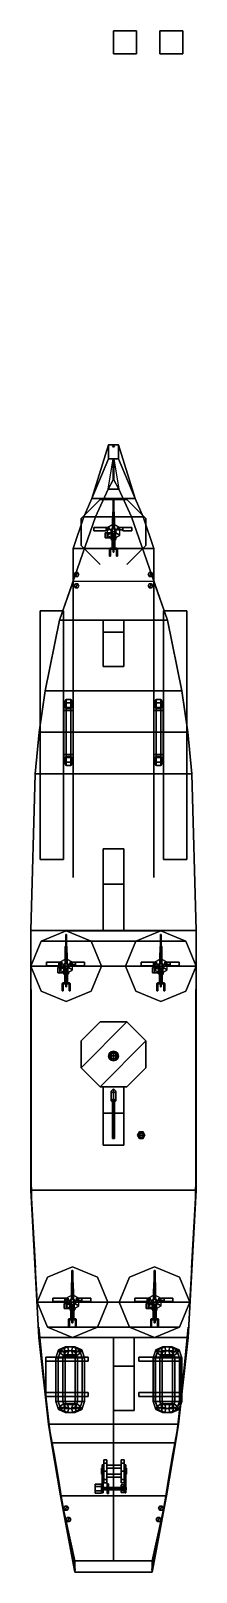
# Model space of a CAD drawing. Header units: millimetres. Extents: x -3.6 to 3.6, y -24.4 to 42.3.
import ezdxf

# ---------------------------------------------------------------- set-up
doc = ezdxf.new("R2010")
doc.units = ezdxf.units.MM
for name, color, linetype in [('boats', 1, 'Continuous'), ('gun', 1, 'Continuous'), ('railings', 6, 'Continuous'), ('ramp', 2, 'Continuous'), ('sleeve', 5, 'Continuous'), ('turret', 2, 'Continuous')]:
    doc.layers.add(name, color=color, linetype=linetype)

msp = doc.modelspace()

# ---------------------------------------------------------------- linework, layer by layer
for points in [[(1, 42.27, 1), (1, 42.27), (0, 42.27), (0, 42.27, 1)], [(1, 42.27), (1, 41.27), (0, 41.27), (0, 42.27)], [(0, 42.27), (0, 41.27), (0, 41.27, 1), (0, 42.27, 1)], [(0, 42.27, 1), (0, 41.27, 1), (1, 41.27, 1), (1, 42.27, 1)], [(1, 41.27, 1), (1, 41.27), (1, 42.27), (1, 42.27, 1)], [(3, 42.27), (3, 41.27), (2, 41.27), (2, 42.27)], [(2, 42.27), (2, 41.27), (3, 41.27), (3, 42.27)], [(0, 41.27, 1), (0, 41.27), (1, 41.27), (1, 41.27, 1)], [(-0.22, 24.38, 4.03), (-0.94, 22.05, 4.03), (0.94, 22.05, 4.03), (0.22, 24.38, 4.03)], [(-0.22, 23.77, 1.68), (-0.94, 22.05, 1.68), (-0.94, 22.05, 4.03), (-0.22, 24.38, 4.03)], [(0.22, 23.77, 1.68), (-0.22, 23.77, 1.68), (-0.22, 24.38, 4.03), (0.22, 24.38, 4.03)], [(0, 24.38, 4.03), (-0.05, 24.33, 4.03), (-0.05, 24.33, 5.96), (0, 24.38, 5.96)], [(0, 24.38, 5.96), (-0.05, 24.33, 5.96), (0, 24.28, 5.96), (0.05, 24.33, 5.96)], [(-0.05, 24.33, 4.03), (0, 24.28, 4.03), (0, 24.28, 5.96), (-0.05, 24.33, 5.96)], [(0.05, 24.33, 4.03), (0, 24.38, 4.03), (0, 24.38, 5.96), (0.05, 24.33, 5.96)], [(0, 24.28, 4.03), (0.05, 24.33, 4.03), (0.05, 24.33, 5.96), (0, 24.28, 5.96)], [(0.22, 24.38, 4.03), (0.94, 22.05, 4.03), (0.94, 22.05, 1.68), (0.22, 23.77, 1.68)], [(0.94, 22.05, 1.68), (-0.94, 22.05, 1.68), (-0.22, 23.77, 1.68), (0.22, 23.77, 1.68)], [(-0.02, 22.87, -1.68), (-0.23, 22.46, -1.9), (-0.23, 22.46, 1.68), (-0.02, 23.77, 1.68)], [(0.02, 22.87, -1.68), (-0.02, 22.87, -1.68), (-0.02, 23.77, 1.68), (0.02, 23.77, 1.68)], [(0.02, 23.77, 1.68), (0.23, 22.46, 1.68), (0.23, 22.46, -1.9), (0.02, 22.87, -1.68)], [(0.23, 22.46, -1.9), (-0.23, 22.46, -1.9), (-0.02, 22.87, -1.68), (0.02, 22.87, -1.68)], [(-0.582, 22.014, 4.03), (-1.404, 21.192, 4.03), (-1.404, 21.192, 4.98), (-0.582, 22.014, 4.98)], [(-1.404, 21.192, 4.03), (-0.582, 22.014, 4.03), (-0.582, 22.014, 4.98), (-1.404, 21.192, 4.98)], [(1.29, 21.27, 1.68), (-1.29, 21.27, 1.68), (-0.94, 22.05, 1.68), (0.94, 22.05, 1.68)], [(-0.94, 22.05, 4.03), (-1.29, 21.27, 4.03), (1.29, 21.27, 4.03), (0.94, 22.05, 4.03)], [(-0.94, 22.05, 1.68), (-1.29, 21.27, 1.68), (-1.29, 21.27, 4.03), (-0.94, 22.05, 4.03)], [(0.78, 21.27, -1.9), (-0.78, 21.27, -1.9), (-0.23, 22.46, -1.9), (0.23, 22.46, -1.9)], [(-0.23, 22.46, -1.9), (-0.78, 21.27, -1.9), (-0.78, 21.27, 1.68), (-0.23, 22.46, 1.68)], [(0.582, 22.014, 4.03), (-0.582, 22.014, 4.03), (-0.582, 22.014, 4.98), (0.582, 22.014, 4.98)], [(-0.582, 22.014, 4.03), (0.582, 22.014, 4.03), (0.582, 22.014, 4.98), (-0.582, 22.014, 4.98)], [(0.23, 22.46, 1.68), (0.78, 21.27, 1.68), (0.78, 21.27, -1.9), (0.23, 22.46, -1.9)], [(1.404, 21.192, 4.03), (0.582, 22.014, 4.03), (0.582, 22.014, 4.98), (1.404, 21.192, 4.98)], [(0.582, 22.014, 4.03), (1.404, 21.192, 4.03), (1.404, 21.192, 4.98), (0.582, 22.014, 4.98)], [(0.94, 22.05, 4.03), (1.29, 21.27, 4.03), (1.29, 21.27, 1.68), (0.94, 22.05, 1.68)], [(2.33, 16.8, -1.9), (-2.33, 16.8, -1.9), (-0.78, 21.27, -1.9), (0.78, 21.27, -1.9)], [(-0.78, 21.27, -1.9), (-2.33, 16.8, -1.9), (-2.33, 16.8, 1.68), (-0.78, 21.27, 1.68)], [(1.75, 19.89, 1.68), (-1.75, 19.89, 1.68), (-1.29, 21.27, 1.68), (1.29, 21.27, 1.68)], [(-1.29, 21.27, 4.03), (-1.75, 19.89, 4.03), (1.75, 19.89, 4.03), (1.29, 21.27, 4.03)], [(-1.29, 21.27, 1.68), (-1.75, 19.89, 1.68), (-1.75, 19.89, 4.03), (-1.29, 21.27, 4.03)], [(-1.404, 21.192, 4.03), (-1.404, 20.028, 4.03), (-1.404, 20.028, 4.98), (-1.404, 21.192, 4.98)], [(-1.404, 20.028, 4.03), (-1.404, 21.192, 4.03), (-1.404, 21.192, 4.98), (-1.404, 20.028, 4.98)], [(-0.104, 20.69, 5.27), (0, 20.75, 5.27), (0, 20.95, 4.03), (-0.277, 20.79, 4.03)], [(-0.104, 20.57, 5.27), (-0.104, 20.69, 5.27), (-0.277, 20.79, 4.03), (-0.277, 20.47, 4.03)], [(0, 20.75, 5.27), (0.104, 20.69, 5.27), (0.277, 20.79, 4.03), (0, 20.95, 4.03)], [(0.104, 20.69, 5.27), (0.104, 20.57, 5.27), (0.277, 20.47, 4.03), (0.277, 20.79, 4.03)], [(0.78, 21.27, 1.68), (2.33, 16.8, 1.68), (2.33, 16.8, -1.9), (0.78, 21.27, -1.9)], [(1.29, 21.27, 4.03), (1.75, 19.89, 4.03), (1.75, 19.89, 1.68), (1.29, 21.27, 1.68)], [(1.404, 20.028, 4.03), (1.404, 21.192, 4.03), (1.404, 21.192, 4.98), (1.404, 20.028, 4.98)], [(1.404, 21.192, 4.03), (1.404, 20.028, 4.03), (1.404, 20.028, 4.98), (1.404, 21.192, 4.98)], [(-1.404, 20.028, 4.03), (-0.582, 19.206, 4.03), (-0.582, 19.206, 4.98), (-1.404, 20.028, 4.98)], [(-0.582, 19.206, 4.03), (-1.404, 20.028, 4.03), (-1.404, 20.028, 4.98), (-0.582, 19.206, 4.98)], [(0, 20.51, 5.27), (-0.104, 20.57, 5.27), (-0.277, 20.47, 4.03), (0, 20.31, 4.03)], [(0.104, 20.57, 5.27), (0, 20.51, 5.27), (0, 20.31, 4.03), (0.277, 20.47, 4.03)], [(0.582, 19.206, 4.03), (1.404, 20.028, 4.03), (1.404, 20.028, 4.98), (0.582, 19.206, 4.98)], [(1.404, 20.028, 4.03), (0.582, 19.206, 4.03), (0.582, 19.206, 4.98), (1.404, 20.028, 4.98)], [(-1.75, 19.89, 4.03), (-1.75, 16.8, 4.03), (1.75, 16.8, 4.03), (1.75, 19.89, 4.03)], [(-1.75, 19.89, 1.68), (-1.75, 16.8, 1.68), (-1.75, 16.8, 4.03), (-1.75, 19.89, 4.03)], [(1.75, 19.89, 4.03), (1.75, 16.8, 4.03), (1.75, 16.8, 1.68), (1.75, 19.89, 1.68)], [(-1.65, 18.857, 4.03), (-1.7, 18.77, 4.03), (-1.7, 18.77, 4.46), (-1.65, 18.857, 4.46)], [(-1.65, 18.857, 4.46), (-1.7, 18.77, 4.46), (-1.65, 18.683, 4.46), (-1.55, 18.857, 4.46)], [(-1.7, 18.77, 4.03), (-1.65, 18.683, 4.03), (-1.65, 18.683, 4.46), (-1.7, 18.77, 4.46)], [(-1.55, 18.857, 4.03), (-1.65, 18.857, 4.03), (-1.65, 18.857, 4.46), (-1.55, 18.857, 4.46)], [(-1.55, 18.857, 4.46), (-1.65, 18.683, 4.46), (-1.55, 18.683, 4.46), (-1.5, 18.77, 4.46)], [(-1.65, 18.683, 4.03), (-1.55, 18.683, 4.03), (-1.55, 18.683, 4.46), (-1.65, 18.683, 4.46)], [(-1.5, 18.77, 4.03), (-1.55, 18.857, 4.03), (-1.55, 18.857, 4.46), (-1.5, 18.77, 4.46)], [(-1.55, 18.683, 4.03), (-1.5, 18.77, 4.03), (-1.5, 18.77, 4.46), (-1.55, 18.683, 4.46)], [(1.55, 18.857, 4.46), (1.5, 18.77, 4.46), (1.55, 18.683, 4.46), (1.65, 18.857, 4.46)], [(1.55, 18.857, 4.03), (1.5, 18.77, 4.03), (1.5, 18.77, 4.46), (1.55, 18.857, 4.46)], [(1.5, 18.77, 4.03), (1.55, 18.683, 4.03), (1.55, 18.683, 4.46), (1.5, 18.77, 4.46)], [(1.65, 18.857, 4.46), (1.55, 18.683, 4.46), (1.65, 18.683, 4.46), (1.7, 18.77, 4.46)], [(1.65, 18.857, 4.03), (1.55, 18.857, 4.03), (1.55, 18.857, 4.46), (1.65, 18.857, 4.46)], [(1.55, 18.683, 4.03), (1.65, 18.683, 4.03), (1.65, 18.683, 4.46), (1.55, 18.683, 4.46)], [(1.7, 18.77, 4.03), (1.65, 18.857, 4.03), (1.65, 18.857, 4.46), (1.7, 18.77, 4.46)], [(1.65, 18.683, 4.03), (1.7, 18.77, 4.03), (1.7, 18.77, 4.46), (1.65, 18.683, 4.46)], [(-1.75, 18.473, 1.68), (-2.33, 16.8, 1.68), (2.33, 16.8, 1.68), (1.75, 18.473, 1.68)], [(-1.65, 18.367, 4.46), (-1.7, 18.28, 4.46), (-1.65, 18.193, 4.46), (-1.55, 18.367, 4.46)], [(-1.65, 18.367, 4.03), (-1.7, 18.28, 4.03), (-1.7, 18.28, 4.46), (-1.65, 18.367, 4.46)], [(-1.7, 18.28, 4.03), (-1.65, 18.193, 4.03), (-1.65, 18.193, 4.46), (-1.7, 18.28, 4.46)], [(-1.55, 18.367, 4.46), (-1.65, 18.193, 4.46), (-1.55, 18.193, 4.46), (-1.5, 18.28, 4.46)], [(-1.55, 18.367, 4.03), (-1.65, 18.367, 4.03), (-1.65, 18.367, 4.46), (-1.55, 18.367, 4.46)], [(-1.65, 18.193, 4.03), (-1.55, 18.193, 4.03), (-1.55, 18.193, 4.46), (-1.65, 18.193, 4.46)], [(-1.5, 18.28, 4.03), (-1.55, 18.367, 4.03), (-1.55, 18.367, 4.46), (-1.5, 18.28, 4.46)], [(-1.55, 18.193, 4.03), (-1.5, 18.28, 4.03), (-1.5, 18.28, 4.46), (-1.55, 18.193, 4.46)], [(1.55, 18.367, 4.03), (1.5, 18.28, 4.03), (1.5, 18.28, 4.46), (1.55, 18.367, 4.46)], [(1.55, 18.367, 4.46), (1.5, 18.28, 4.46), (1.55, 18.193, 4.46), (1.65, 18.367, 4.46)], [(1.5, 18.28, 4.03), (1.55, 18.193, 4.03), (1.55, 18.193, 4.46), (1.5, 18.28, 4.46)], [(1.65, 18.367, 4.03), (1.55, 18.367, 4.03), (1.55, 18.367, 4.46), (1.65, 18.367, 4.46)], [(1.65, 18.367, 4.46), (1.55, 18.193, 4.46), (1.65, 18.193, 4.46), (1.7, 18.28, 4.46)], [(1.55, 18.193, 4.03), (1.65, 18.193, 4.03), (1.65, 18.193, 4.46), (1.55, 18.193, 4.46)], [(1.7, 18.28, 4.03), (1.65, 18.367, 4.03), (1.65, 18.367, 4.46), (1.7, 18.28, 4.46)], [(1.65, 18.193, 4.03), (1.7, 18.28, 4.03), (1.7, 18.28, 4.46), (1.65, 18.193, 4.46)], [(2.96, 13.74, -1.9), (-2.96, 13.74, -1.9), (-2.33, 16.8, -1.9), (2.33, 16.8, -1.9)], [(-2.33, 16.8, 1.68), (-2.96, 13.74, 1.68), (2.96, 13.74, 1.68), (2.33, 16.8, 1.68)], [(-2.33, 16.8, -1.9), (-2.96, 13.74, -1.9), (-2.96, 13.74, 1.68), (-2.33, 16.8, 1.68)], [(1.75, 16.8, 4.03), (-1.75, 16.8, 4.03), (-1.75, 16.8, 1.68), (1.75, 16.8, 1.68)], [(-1.75, 16.8, 3.47), (-1.75, 7.89, 3.47), (-1.75, 7.89, 1.68), (-1.75, 16.8, 1.68)], [(-1.75, 16.8, 1.68), (-1.75, 7.89, 1.68), (-1.75, 7.89, 3.47), (-1.75, 16.8, 3.47)], [(0.45, 16.8, 4.03), (0.45, 16.28, 4.03), (-0.45, 16.28, 4.03), (-0.45, 16.8, 4.03)], [(-0.45, 16.8, 4.03), (-0.45, 16.28, 4.03), (0.45, 16.28, 4.03), (0.45, 16.8, 4.03)], [(1.75, 16.8, 1.68), (1.75, 7.89, 1.68), (1.75, 7.89, 3.47), (1.75, 16.8, 3.47)], [(1.75, 16.8, 3.47), (1.75, 7.89, 3.47), (1.75, 7.89, 1.68), (1.75, 16.8, 1.68)], [(2.33, 16.8, 1.68), (2.96, 13.74, 1.68), (2.96, 13.74, -1.9), (2.33, 16.8, -1.9)], [(-0.45, 16.28, 4.03), (-0.45, 14.8, 1.68), (0.45, 14.8, 1.68), (0.45, 16.28, 4.03)], [(0.45, 16.28, 4.03), (0.45, 14.8, 1.68), (-0.45, 14.8, 1.68), (-0.45, 16.28, 4.03)], [(3.22, 11.95, -1.9), (-3.22, 11.95, -1.9), (-2.96, 13.74, -1.9), (2.96, 13.74, -1.9)], [(-2.96, 13.74, 1.68), (-3.22, 11.95, 1.68), (3.22, 11.95, 1.68), (2.96, 13.74, 1.68)], [(-2.96, 13.74, -1.9), (-3.22, 11.95, -1.9), (-3.22, 11.95, 1.68), (-2.96, 13.74, 1.68)], [(2.96, 13.74, 1.68), (3.22, 11.95, 1.68), (3.22, 11.95, -1.9), (2.96, 13.74, -1.9)], [(3.39, 10.16, -1.9), (-3.39, 10.16, -1.9), (-3.22, 11.95, -1.9), (3.22, 11.95, -1.9)], [(-3.22, 11.95, 1.68), (-3.39, 10.16, 1.68), (3.39, 10.16, 1.68), (3.22, 11.95, 1.68)], [(-3.22, 11.95, -1.9), (-3.39, 10.16, -1.9), (-3.39, 10.16, 1.68), (-3.22, 11.95, 1.68)], [(3.22, 11.95, 1.68), (3.39, 10.16, 1.68), (3.39, 10.16, -1.9), (3.22, 11.95, -1.9)], [(3.58, 3.38, -1.9), (-3.58, 3.38, -1.9), (-3.39, 10.16, -1.9), (3.39, 10.16, -1.9)], [(-3.39, 10.16, 1.68), (-3.58, 3.38, 1.68), (3.58, 3.38, 1.68), (3.39, 10.16, 1.68)], [(-3.39, 10.16, -1.9), (-3.58, 3.38, -1.9), (-3.58, 3.38, 1.68), (-3.39, 10.16, 1.68)], [(3.39, 10.16, 1.68), (3.58, 3.38, 1.68), (3.58, 3.38, -1.9), (3.39, 10.16, -1.9)], [(-1.75, 7.89, 1.68), (-1.75, 5.67, 1.68), (-1.75, 6.93, 2.33), (-1.75, 7.89, 3.47)], [(-1.75, 7.89, 3.47), (-1.75, 6.93, 2.33), (-1.75, 5.67, 1.68), (-1.75, 7.89, 1.68)], [(1.75, 7.89, 1.68), (1.75, 5.67, 1.68), (1.75, 6.93, 2.33), (1.75, 7.89, 3.47)], [(1.75, 7.89, 3.47), (1.75, 6.93, 2.33), (1.75, 5.67, 1.68), (1.75, 7.89, 1.68)], [(0.45, 5.38, 4.07), (0.45, 6.92, 1.68), (-0.45, 6.92, 1.68), (-0.45, 5.38, 4.07)], [(-0.45, 5.38, 4.07), (-0.45, 6.92, 1.68), (0.45, 6.92, 1.68), (0.45, 5.38, 4.07)], [(0.45, 5.38, 4.07), (0.45, 3.37, 4.07), (-0.45, 3.37, 4.07), (-0.45, 5.38, 4.07)], [(-0.45, 5.38, 4.07), (-0.45, 3.37, 4.07), (0.45, 3.37, 4.07), (0.45, 5.38, 4.07)], [(3.58, -7.84, -1.9), (-3.58, -7.84, -1.9), (-3.58, 3.38, -1.9), (3.58, 3.38, -1.9)], [(-3.58, 3.38, 1.68), (-3.58, 1.84, 1.68), (3.58, 1.84, 1.68), (3.58, 3.38, 1.68)], [(-3.58, 3.38, -1.9), (-3.58, -7.84, -1.9), (-3.58, -7.84, 1.68), (-3.58, 3.38, 1.68)], [(-3.132, 2.922, 1.68), (-2.05, 3.37, 1.68), (-2.05, 3.37, 5.07), (-3.132, 2.922, 5.07)], [(-2.05, 3.37, 1.68), (-3.132, 2.922, 1.68), (-3.132, 2.922, 5.07), (-2.05, 3.37, 5.07)], [(3.132, 2.922, 4.07), (2.05, 3.37, 4.07), (-2.05, 3.37, 4.07), (-3.132, 2.922, 4.07)], [(2.05, 3.37, 4.07), (2.05, 3.37, 1.68), (-2.05, 3.37, 1.68), (-2.05, 3.37, 4.07)], [(-2.05, 3.37, 4.07), (-0.968, 2.922, 4.07), (-0.968, 2.922, 5.07), (-2.05, 3.37, 5.07)], [(-0.968, 2.922, 4.07), (-2.05, 3.37, 4.07), (-2.05, 3.37, 5.07), (-0.968, 2.922, 5.07)], [(2.05, 3.37, 4.07), (0.968, 2.922, 4.07), (0.968, 2.922, 5.07), (2.05, 3.37, 5.07)], [(0.968, 2.922, 4.07), (2.05, 3.37, 4.07), (2.05, 3.37, 5.07), (0.968, 2.922, 5.07)], [(3.132, 2.922, 1.68), (2.05, 3.37, 1.68), (2.05, 3.37, 5.07), (3.132, 2.922, 5.07)], [(2.05, 3.37, 1.68), (3.132, 2.922, 1.68), (3.132, 2.922, 5.07), (2.05, 3.37, 5.07)], [(3.58, 3.38, 1.68), (3.58, -7.84, 1.68), (3.58, -7.84, -1.9), (3.58, 3.38, -1.9)], [(-3.58, 1.84, 1.68), (-3.132, 2.922, 1.68), (-3.132, 2.922, 5.07), (-3.58, 1.84, 5.07)], [(-3.132, 2.922, 1.68), (-3.58, 1.84, 1.68), (-3.58, 1.84, 5.07), (-3.132, 2.922, 5.07)], [(3.58, 1.84, 4.07), (3.132, 2.922, 4.07), (-3.132, 2.922, 4.07), (-3.58, 1.84, 4.07)], [(-0.968, 2.922, 4.07), (-0.52, 1.84, 4.07), (-0.52, 1.84, 5.07), (-0.968, 2.922, 5.07)], [(-0.52, 1.84, 4.07), (-0.968, 2.922, 4.07), (-0.968, 2.922, 5.07), (-0.52, 1.84, 5.07)], [(0.968, 2.922, 4.07), (0.52, 1.84, 4.07), (0.52, 1.84, 5.07), (0.968, 2.922, 5.07)], [(0.52, 1.84, 4.07), (0.968, 2.922, 4.07), (0.968, 2.922, 5.07), (0.52, 1.84, 5.07)], [(3.58, 1.84, 1.68), (3.132, 2.922, 1.68), (3.132, 2.922, 5.07), (3.58, 1.84, 5.07)], [(3.132, 2.922, 1.68), (3.58, 1.84, 1.68), (3.58, 1.84, 5.07), (3.132, 2.922, 5.07)], [(-2.154, 1.9, 5.31), (-2.05, 1.96, 5.31), (-2.05, 2.16, 4.07), (-2.327, 2, 4.07)], [(-2.154, 1.78, 5.31), (-2.154, 1.9, 5.31), (-2.327, 2, 4.07), (-2.327, 1.68, 4.07)], [(-2.05, 1.96, 5.31), (-1.946, 1.9, 5.31), (-1.773, 2, 4.07), (-2.05, 2.16, 4.07)], [(-1.946, 1.9, 5.31), (-1.946, 1.78, 5.31), (-1.773, 1.68, 4.07), (-1.773, 2, 4.07)], [(1.946, 1.9, 5.31), (2.05, 1.96, 5.31), (2.05, 2.16, 4.07), (1.773, 2, 4.07)], [(1.946, 1.78, 5.31), (1.946, 1.9, 5.31), (1.773, 2, 4.07), (1.773, 1.68, 4.07)], [(2.05, 1.96, 5.31), (2.154, 1.9, 5.31), (2.327, 2, 4.07), (2.05, 2.16, 4.07)], [(2.154, 1.9, 5.31), (2.154, 1.78, 5.31), (2.327, 1.68, 4.07), (2.327, 2, 4.07)], [(-3.58, 1.84, 1.68), (-3.58, -7.84, 1.68), (-3.58, -7.84, 4.07), (-3.58, 1.84, 4.07)], [(-3.58, 1.84, 4.07), (-3.58, -7.84, 4.07), (3.58, -7.84, 4.07), (3.58, 1.84, 4.07)], [(-3.58, 1.84, 4.07), (-3.132, 0.758, 4.07), (-3.132, 0.758, 5.07), (-3.58, 1.84, 5.07)], [(-3.132, 0.758, 4.07), (-3.58, 1.84, 4.07), (-3.58, 1.84, 5.07), (-3.132, 0.758, 5.07)], [(-2.05, 1.72, 5.31), (-2.154, 1.78, 5.31), (-2.327, 1.68, 4.07), (-2.05, 1.52, 4.07)], [(-1.946, 1.78, 5.31), (-2.05, 1.72, 5.31), (-2.05, 1.52, 4.07), (-1.773, 1.68, 4.07)], [(-0.968, 0.758, 4.07), (-0.52, 1.84, 4.07), (-0.52, 1.84, 5.07), (-0.968, 0.758, 5.07)], [(-0.52, 1.84, 4.07), (-0.968, 0.758, 4.07), (-0.968, 0.758, 5.07), (-0.52, 1.84, 5.07)], [(0.52, 1.84, 4.07), (0.968, 0.758, 4.07), (0.968, 0.758, 5.07), (0.52, 1.84, 5.07)], [(0.968, 0.758, 4.07), (0.52, 1.84, 4.07), (0.52, 1.84, 5.07), (0.968, 0.758, 5.07)], [(2.05, 1.72, 5.31), (1.946, 1.78, 5.31), (1.773, 1.68, 4.07), (2.05, 1.52, 4.07)], [(2, 1.84, 4.07), (2, 1.79, 4.07), (2, 1.79, 5.07), (2, 1.84, 5.07)], [(2, 1.84, 5.07), (2, 1.79, 5.07), (2, 1.79, 4.07), (2, 1.84, 4.07)], [(2.154, 1.78, 5.31), (2.05, 1.72, 5.31), (2.05, 1.52, 4.07), (2.327, 1.68, 4.07)], [(3.132, 0.758, 4.07), (3.58, 1.84, 4.07), (3.58, 1.84, 5.07), (3.132, 0.758, 5.07)], [(3.58, 1.84, 4.07), (3.132, 0.758, 4.07), (3.132, 0.758, 5.07), (3.58, 1.84, 5.07)], [(3.58, -7.84, 4.07), (3.58, -7.84, 1.68), (3.58, 1.84, 1.68), (3.58, 1.84, 4.07)], [(-3.132, 0.758, 4.07), (-2.05, 0.31, 4.07), (-2.05, 0.31, 5.07), (-3.132, 0.758, 5.07)], [(-2.05, 0.31, 4.07), (-3.132, 0.758, 4.07), (-3.132, 0.758, 5.07), (-2.05, 0.31, 5.07)], [(-2.05, 0.31, 4.07), (-0.968, 0.758, 4.07), (-0.968, 0.758, 5.07), (-2.05, 0.31, 5.07)], [(-0.968, 0.758, 4.07), (-2.05, 0.31, 4.07), (-2.05, 0.31, 5.07), (-0.968, 0.758, 5.07)], [(0.968, 0.758, 4.07), (2.05, 0.31, 4.07), (2.05, 0.31, 5.07), (0.968, 0.758, 5.07)], [(2.05, 0.31, 4.07), (0.968, 0.758, 4.07), (0.968, 0.758, 5.07), (2.05, 0.31, 5.07)], [(2.05, 0.31, 4.07), (3.132, 0.758, 4.07), (3.132, 0.758, 5.07), (2.05, 0.31, 5.07)], [(3.132, 0.758, 4.07), (2.05, 0.31, 4.07), (2.05, 0.31, 5.07), (3.132, 0.758, 5.07)], [(0.582, -0.566, 6.64), (-0.582, -0.566, 6.64), (-1.404, -1.388, 6.64), (-1.404, -2.552, 6.64)], [(1.404, -1.388, 6.64), (0.582, -0.566, 6.64), (-1.404, -2.552, 6.64), (-0.582, -3.374, 6.64)], [(-1.404, -1.388, 6.64), (-0.582, -0.566, 6.64), (-0.582, -0.566, 8.25), (-1.404, -1.388, 8.25)], [(-0.582, -0.566, 4.07), (-1.404, -1.388, 4.07), (-1.404, -1.388, 8.25), (-0.582, -0.566, 8.25)], [(-0.582, -0.566, 6.64), (0.582, -0.566, 6.64), (0.582, -0.566, 8.25), (-0.582, -0.566, 8.25)], [(0.582, -0.566, 4.07), (-0.582, -0.566, 4.07), (-0.582, -0.566, 8.25), (0.582, -0.566, 8.25)], [(0.582, -0.566, 6.64), (1.404, -1.388, 6.64), (1.404, -1.388, 8.25), (0.582, -0.566, 8.25)], [(1.404, -1.388, 4.07), (0.582, -0.566, 4.07), (0.582, -0.566, 8.25), (1.404, -1.388, 8.25)], [(-1.404, -2.552, 6.64), (-1.404, -1.388, 6.64), (-1.404, -1.388, 8.25), (-1.404, -2.552, 8.25)], [(-1.404, -1.388, 4.07), (-1.404, -2.552, 4.07), (-1.404, -2.552, 8.25), (-1.404, -1.388, 8.25)], [(1.404, -2.552, 6.64), (1.404, -1.388, 6.64), (-0.582, -3.374, 6.64), (0.582, -3.374, 6.64)], [(-0.182, -1.935, 8.12), (-0.21, -2.04, 8.12), (-0.21, -2.04, 8.12), (-0.182, -1.987, 8.211)], [(-0.182, -1.987, 8.029), (-0.21, -2.04, 8.12), (-0.21, -2.04, 8.12), (-0.182, -1.935, 8.12)], [(-0.182, -1.987, 8.211), (-0.21, -2.04, 8.12), (-0.21, -2.04, 8.12), (-0.182, -2.093, 8.211)], [(-0.182, -2.093, 8.029), (-0.21, -2.04, 8.12), (-0.21, -2.04, 8.12), (-0.182, -1.987, 8.029)], [(-0.105, -1.858, 8.12), (-0.182, -1.935, 8.12), (-0.182, -1.987, 8.211), (-0.105, -1.949, 8.278)], [(-0.105, -1.949, 7.962), (-0.182, -1.987, 8.029), (-0.182, -1.935, 8.12), (-0.105, -1.858, 8.12)], [(-0.105, -1.949, 8.278), (-0.182, -1.987, 8.211), (-0.182, -2.093, 8.211), (-0.105, -2.131, 8.278)], [(-0.105, -2.131, 7.963), (-0.182, -2.093, 8.029), (-0.182, -1.987, 8.029), (-0.105, -1.949, 7.962)], [(-0.075, -1.9, 6.64), (-0.15, -2.03, 6.64), (-0.15, -2.03, 7.94), (-0.075, -1.9, 7.94)], [(0.075, -1.9, 7.94), (-0.075, -1.9, 7.94), (-0.15, -2.03, 7.94), (0.15, -2.03, 7.94)], [(0, -1.83, 8.12), (-0.105, -1.858, 8.12), (-0.105, -1.949, 8.278), (0, -1.935, 8.302)], [(0, -1.935, 7.938), (-0.105, -1.949, 7.962), (-0.105, -1.858, 8.12), (0, -1.83, 8.12)], [(0, -1.935, 8.302), (-0.105, -1.949, 8.278), (-0.105, -2.131, 8.278), (0, -2.145, 8.302)], [(0, -2.145, 7.938), (-0.105, -2.131, 7.963), (-0.105, -1.949, 7.962), (0, -1.935, 7.938)], [(0.075, -1.9, 6.64), (-0.075, -1.9, 6.64), (-0.075, -1.9, 7.94), (0.075, -1.9, 7.94)], [(0.105, -1.858, 8.12), (0, -1.83, 8.12), (0, -1.935, 8.302), (0.105, -1.949, 8.278)], [(0.105, -1.949, 7.962), (0, -1.935, 7.938), (0, -1.83, 8.12), (0.105, -1.858, 8.12)], [(0.105, -1.949, 8.278), (0, -1.935, 8.302), (0, -2.145, 8.302), (0.105, -2.131, 8.278)], [(0.105, -2.131, 7.963), (0, -2.145, 7.938), (0, -1.935, 7.938), (0.105, -1.949, 7.962)], [(0.15, -2.03, 6.64), (0.075, -1.9, 6.64), (0.075, -1.9, 7.94), (0.15, -2.03, 7.94)], [(0.182, -1.935, 8.12), (0.105, -1.858, 8.12), (0.105, -1.949, 8.278), (0.182, -1.987, 8.211)], [(0.182, -1.987, 8.029), (0.105, -1.949, 7.962), (0.105, -1.858, 8.12), (0.182, -1.935, 8.12)], [(0.182, -1.987, 8.211), (0.105, -1.949, 8.278), (0.105, -2.131, 8.278), (0.182, -2.093, 8.211)], [(0.182, -2.093, 8.029), (0.105, -2.131, 7.963), (0.105, -1.949, 7.962), (0.182, -1.987, 8.029)], [(0.21, -2.04, 8.12), (0.182, -1.935, 8.12), (0.182, -1.987, 8.211), (0.21, -2.04, 8.12)], [(0.21, -2.04, 8.12), (0.182, -1.987, 8.029), (0.182, -1.935, 8.12), (0.21, -2.04, 8.12)], [(0.21, -2.04, 8.12), (0.182, -1.987, 8.211), (0.182, -2.093, 8.211), (0.21, -2.04, 8.12)], [(0.21, -2.04, 8.12), (0.182, -2.093, 8.029), (0.182, -1.987, 8.029), (0.21, -2.04, 8.12)], [(1.404, -1.388, 6.64), (1.404, -2.552, 6.64), (1.404, -2.552, 8.25), (1.404, -1.388, 8.25)], [(1.404, -2.552, 4.07), (1.404, -1.388, 4.07), (1.404, -1.388, 8.25), (1.404, -2.552, 8.25)], [(-0.582, -3.374, 6.64), (-1.404, -2.552, 6.64), (-1.404, -2.552, 8.25), (-0.582, -3.374, 8.25)], [(-1.404, -2.552, 4.07), (-0.582, -3.374, 4.07), (-0.582, -3.374, 8.25), (-1.404, -2.552, 8.25)], [(-0.182, -2.093, 8.211), (-0.21, -2.04, 8.12), (-0.21, -2.04, 8.12), (-0.182, -2.145, 8.12)], [(-0.182, -2.145, 8.12), (-0.21, -2.04, 8.12), (-0.21, -2.04, 8.12), (-0.182, -2.093, 8.029)], [(-0.105, -2.131, 8.278), (-0.182, -2.093, 8.211), (-0.182, -2.145, 8.12), (-0.105, -2.222, 8.12)], [(-0.105, -2.222, 8.12), (-0.182, -2.145, 8.12), (-0.182, -2.093, 8.029), (-0.105, -2.131, 7.963)], [(-0.15, -2.03, 6.64), (-0.075, -2.16, 6.64), (-0.075, -2.16, 7.94), (-0.15, -2.03, 7.94)], [(0.15, -2.03, 7.94), (-0.15, -2.03, 7.94), (-0.075, -2.16, 7.94), (0.075, -2.16, 7.94)], [(0, -2.145, 8.302), (-0.105, -2.131, 8.278), (-0.105, -2.222, 8.12), (0, -2.25, 8.12)], [(0, -2.25, 8.12), (-0.105, -2.222, 8.12), (-0.105, -2.131, 7.963), (0, -2.145, 7.938)], [(-0.075, -2.16, 6.64), (0.075, -2.16, 6.64), (0.075, -2.16, 7.94), (-0.075, -2.16, 7.94)], [(0.105, -2.131, 8.278), (0, -2.145, 8.302), (0, -2.25, 8.12), (0.105, -2.222, 8.12)], [(0.105, -2.222, 8.12), (0, -2.25, 8.12), (0, -2.145, 7.938), (0.105, -2.131, 7.963)], [(0.075, -2.16, 6.64), (0.15, -2.03, 6.64), (0.15, -2.03, 7.94), (0.075, -2.16, 7.94)], [(0.182, -2.093, 8.211), (0.105, -2.131, 8.278), (0.105, -2.222, 8.12), (0.182, -2.145, 8.12)], [(0.182, -2.145, 8.12), (0.105, -2.222, 8.12), (0.105, -2.131, 7.963), (0.182, -2.093, 8.029)], [(0.21, -2.04, 8.12), (0.182, -2.093, 8.211), (0.182, -2.145, 8.12), (0.21, -2.04, 8.12)], [(0.21, -2.04, 8.12), (0.182, -2.145, 8.12), (0.182, -2.093, 8.029), (0.21, -2.04, 8.12)], [(1.404, -2.552, 6.64), (0.582, -3.374, 6.64), (0.582, -3.374, 8.25), (1.404, -2.552, 8.25)], [(0.582, -3.374, 4.07), (1.404, -2.552, 4.07), (1.404, -2.552, 8.25), (0.582, -3.374, 8.25)], [(-0.582, -3.374, 4.07), (0.582, -3.374, 4.07), (0.582, -3.374, 6.64), (-0.582, -3.374, 6.64)], [(0.45, -3.37, 6.64), (0.45, -4.51, 6.64), (-0.45, -4.51, 6.64), (-0.45, -3.37, 6.64)], [(-0.45, -3.37, 6.64), (-0.45, -4.51, 6.64), (0.45, -4.51, 6.64), (0.45, -3.37, 6.64)], [(0, -3.46, 4.07), (-0.1, -3.56, 4.07), (-0.1, -3.98, 16.12), (0, -3.88, 16.12)], [(-0.1, -3.56, 4.07), (0, -3.66, 4.07), (0, -4.08, 16.12), (-0.1, -3.98, 16.12)], [(-0.1, -3.98, 16.12), (0, -4.08, 16.12), (0.1, -3.98, 16.12), (0, -3.88, 16.12)], [(0, -3.95, 12.98), (-0.05, -3.91, 12.9), (-0.05, -5.6, 14.5), (0, -5.6, 14.55)], [(-0.05, -3.91, 12.9), (0, -3.95, 12.88), (0, -5.6, 14.45), (-0.05, -5.6, 14.5)], [(0.1, -3.56, 4.07), (0, -3.46, 4.07), (0, -3.88, 16.12), (0.1, -3.98, 16.12)], [(0, -3.66, 4.07), (0.1, -3.56, 4.07), (0.1, -3.98, 16.12), (0, -4.08, 16.12)], [(0.05, -3.91, 12.9), (0, -3.95, 12.98), (0, -5.6, 14.55), (0.05, -5.6, 14.5)], [(0, -3.95, 12.88), (0.05, -3.91, 12.9), (0.05, -5.6, 14.5), (0, -5.6, 14.45)], [(0.45, -4.51, 6.64), (0.45, -5.89, 4.07), (-0.45, -5.89, 4.07), (-0.45, -4.51, 6.64)], [(-0.45, -4.51, 6.64), (-0.45, -5.89, 4.07), (0.45, -5.89, 4.07), (0.45, -4.51, 6.64)], [(1.28, -5.321, 5.93), (1.12, -5.321, 5.93), (1.04, -5.46, 5.93), (1.36, -5.46, 5.93)], [(1.04, -5.46, 5.93), (1.12, -5.321, 5.93), (1.12, -5.321, 6.34), (1.04, -5.46, 6.34)], [(1.15, -5.373, 5.89), (1.1, -5.46, 5.89), (1.04, -5.46, 5.93), (1.12, -5.321, 5.93)], [(1.12, -5.321, 5.93), (1.04, -5.46, 5.93), (1.04, -5.46, 6.34), (1.12, -5.321, 6.34)], [(1.12, -5.321, 5.93), (1.28, -5.321, 5.93), (1.28, -5.321, 6.34), (1.12, -5.321, 6.34)], [(1.25, -5.373, 5.89), (1.15, -5.373, 5.89), (1.12, -5.321, 5.93), (1.28, -5.321, 5.93)], [(1.28, -5.321, 5.93), (1.12, -5.321, 5.93), (1.12, -5.321, 6.34), (1.28, -5.321, 6.34)], [(1.3, -5.46, 5.89), (1.25, -5.373, 5.89), (1.28, -5.321, 5.93), (1.36, -5.46, 5.93)], [(1.28, -5.321, 5.93), (1.36, -5.46, 5.93), (1.36, -5.46, 6.34), (1.28, -5.321, 6.34)], [(1.36, -5.46, 5.93), (1.28, -5.321, 5.93), (1.28, -5.321, 6.34), (1.36, -5.46, 6.34)], [(-0.05, -5.6, 14.5), (0, -5.6, 14.45), (0.05, -5.6, 14.5), (0, -5.6, 14.55)], [(1.36, -5.46, 5.93), (1.04, -5.46, 5.93), (1.12, -5.599, 5.93), (1.28, -5.599, 5.93)], [(1.12, -5.599, 5.93), (1.04, -5.46, 5.93), (1.04, -5.46, 6.34), (1.12, -5.599, 6.34)], [(1.1, -5.46, 5.89), (1.15, -5.547, 5.89), (1.12, -5.599, 5.93), (1.04, -5.46, 5.93)], [(1.04, -5.46, 5.93), (1.12, -5.599, 5.93), (1.12, -5.599, 6.34), (1.04, -5.46, 6.34)], [(1.135, -5.347, 4.07), (1.07, -5.46, 4.07), (1.07, -5.46, 5.28), (1.135, -5.347, 5.28)], [(1.135, -5.347, 5.28), (1.07, -5.46, 5.28), (1.1, -5.46, 5.35), (1.15, -5.373, 5.35)], [(1.07, -5.46, 4.07), (1.135, -5.573, 4.07), (1.135, -5.573, 5.28), (1.07, -5.46, 5.28)], [(1.07, -5.46, 5.28), (1.135, -5.573, 5.28), (1.15, -5.547, 5.35), (1.1, -5.46, 5.35)], [(1.15, -5.373, 5.35), (1.1, -5.46, 5.35), (1.1, -5.46, 5.89), (1.15, -5.373, 5.89)], [(1.1, -5.46, 5.35), (1.15, -5.547, 5.35), (1.15, -5.547, 5.89), (1.1, -5.46, 5.89)], [(1.15, -5.547, 5.89), (1.25, -5.547, 5.89), (1.28, -5.599, 5.93), (1.12, -5.599, 5.93)], [(1.28, -5.599, 5.93), (1.12, -5.599, 5.93), (1.12, -5.599, 6.34), (1.28, -5.599, 6.34)], [(1.12, -5.599, 5.93), (1.28, -5.599, 5.93), (1.28, -5.599, 6.34), (1.12, -5.599, 6.34)], [(1.265, -5.347, 4.07), (1.135, -5.347, 4.07), (1.135, -5.347, 5.28), (1.265, -5.347, 5.28)], [(1.265, -5.347, 5.28), (1.135, -5.347, 5.28), (1.15, -5.373, 5.35), (1.25, -5.373, 5.35)], [(1.135, -5.573, 5.28), (1.265, -5.573, 5.28), (1.25, -5.547, 5.35), (1.15, -5.547, 5.35)], [(1.135, -5.573, 4.07), (1.265, -5.573, 4.07), (1.265, -5.573, 5.28), (1.135, -5.573, 5.28)], [(1.25, -5.373, 5.35), (1.15, -5.373, 5.35), (1.15, -5.373, 5.89), (1.25, -5.373, 5.89)], [(1.15, -5.547, 5.35), (1.25, -5.547, 5.35), (1.25, -5.547, 5.89), (1.15, -5.547, 5.89)], [(1.33, -5.46, 5.28), (1.265, -5.347, 5.28), (1.25, -5.373, 5.35), (1.3, -5.46, 5.35)], [(1.3, -5.46, 5.35), (1.25, -5.373, 5.35), (1.25, -5.373, 5.89), (1.3, -5.46, 5.89)], [(1.25, -5.547, 5.35), (1.3, -5.46, 5.35), (1.3, -5.46, 5.89), (1.25, -5.547, 5.89)], [(1.25, -5.547, 5.89), (1.3, -5.46, 5.89), (1.36, -5.46, 5.93), (1.28, -5.599, 5.93)], [(1.265, -5.573, 5.28), (1.33, -5.46, 5.28), (1.3, -5.46, 5.35), (1.25, -5.547, 5.35)], [(1.33, -5.46, 4.07), (1.265, -5.347, 4.07), (1.265, -5.347, 5.28), (1.33, -5.46, 5.28)], [(1.265, -5.573, 4.07), (1.33, -5.46, 4.07), (1.33, -5.46, 5.28), (1.265, -5.573, 5.28)], [(1.36, -5.46, 5.93), (1.28, -5.599, 5.93), (1.28, -5.599, 6.34), (1.36, -5.46, 6.34)], [(1.28, -5.599, 5.93), (1.36, -5.46, 5.93), (1.36, -5.46, 6.34), (1.28, -5.599, 6.34)], [(3.23, -14.21, -1.44), (-3.23, -14.21, -1.44), (-3.58, -7.84, -1.9), (3.58, -7.84, -1.9)], [(-3.58, -7.84, -1.9), (-3.23, -14.21, -1.44), (-3.23, -14.21, 1.68), (-3.58, -7.84, 1.68)], [(-3.58, -7.84, 1.68), (-3.314, -12.68, 1.68), (-3.31, -12.68, 4.07), (-3.58, -7.84, 4.07)], [(-3.58, -7.84, 4.07), (-3.31, -12.68, 4.07), (3.31, -12.68, 4.07), (3.58, -7.84, 4.07)], [(3.58, -7.84, 1.68), (3.23, -14.21, 1.68), (3.23, -14.21, -1.44), (3.58, -7.84, -1.9)], [(3.31, -12.68, 4.07), (3.314, -12.68, 1.68), (3.58, -7.84, 1.68), (3.58, -7.84, 4.07)], [(-1.78, -11.15, 4.07), (-2.862, -11.598, 4.07), (-2.862, -11.598, 5.07), (-1.78, -11.15, 5.07)], [(-2.862, -11.598, 4.07), (-1.78, -11.15, 4.07), (-1.78, -11.15, 5.07), (-2.862, -11.598, 5.07)], [(-0.698, -11.598, 4.07), (-1.78, -11.15, 4.07), (-1.78, -11.15, 5.07), (-0.698, -11.598, 5.07)], [(-1.78, -11.15, 4.07), (-0.698, -11.598, 4.07), (-0.698, -11.598, 5.07), (-1.78, -11.15, 5.07)], [(1.78, -11.15, 4.07), (0.698, -11.598, 4.07), (0.698, -11.598, 5.07), (1.78, -11.15, 5.07)], [(0.698, -11.598, 4.07), (1.78, -11.15, 4.07), (1.78, -11.15, 5.07), (0.698, -11.598, 5.07)], [(2.862, -11.598, 4.07), (1.78, -11.15, 4.07), (1.78, -11.15, 5.07), (2.862, -11.598, 5.07)], [(1.78, -11.15, 4.07), (2.862, -11.598, 4.07), (2.862, -11.598, 5.07), (1.78, -11.15, 5.07)], [(-2.862, -11.598, 4.07), (-3.31, -12.68, 4.07), (-3.31, -12.68, 5.07), (-2.862, -11.598, 5.07)], [(-3.31, -12.68, 4.07), (-2.862, -11.598, 4.07), (-2.862, -11.598, 5.07), (-3.31, -12.68, 5.07)], [(-0.25, -12.68, 4.07), (-0.698, -11.598, 4.07), (-0.698, -11.598, 5.07), (-0.25, -12.68, 5.07)], [(-0.698, -11.598, 4.07), (-0.25, -12.68, 4.07), (-0.25, -12.68, 5.07), (-0.698, -11.598, 5.07)], [(0.698, -11.598, 4.07), (0.25, -12.68, 4.07), (0.25, -12.68, 5.07), (0.698, -11.598, 5.07)], [(0.25, -12.68, 4.07), (0.698, -11.598, 4.07), (0.698, -11.598, 5.07), (0.25, -12.68, 5.07)], [(3.31, -12.68, 4.07), (2.862, -11.598, 4.07), (2.862, -11.598, 5.07), (3.31, -12.68, 5.07)], [(2.862, -11.598, 4.07), (3.31, -12.68, 4.07), (3.31, -12.68, 5.07), (2.862, -11.598, 5.07)], [(-1.884, -12.62, 5.31), (-1.78, -12.56, 5.31), (-1.78, -12.36, 4.07), (-2.057, -12.52, 4.07)], [(-1.884, -12.74, 5.31), (-1.884, -12.62, 5.31), (-2.057, -12.52, 4.07), (-2.057, -12.84, 4.07)], [(-1.78, -12.56, 5.31), (-1.676, -12.62, 5.31), (-1.503, -12.52, 4.07), (-1.78, -12.36, 4.07)], [(-1.676, -12.62, 5.31), (-1.676, -12.74, 5.31), (-1.503, -12.84, 4.07), (-1.503, -12.52, 4.07)], [(1.676, -12.62, 5.31), (1.78, -12.56, 5.31), (1.78, -12.36, 4.07), (1.503, -12.52, 4.07)], [(1.676, -12.74, 5.31), (1.676, -12.62, 5.31), (1.503, -12.52, 4.07), (1.503, -12.84, 4.07)], [(1.78, -12.56, 5.31), (1.884, -12.62, 5.31), (2.057, -12.52, 4.07), (1.78, -12.36, 4.07)], [(1.884, -12.62, 5.31), (1.884, -12.74, 5.31), (2.057, -12.84, 4.07), (2.057, -12.52, 4.07)], [(-3.314, -12.68, 1.68), (-3.23, -14.21, 1.68), (3.23, -14.21, 1.68), (3.314, -12.68, 1.68)], [(-2.862, -13.762, 1.68), (-3.31, -12.68, 1.68), (-3.31, -12.68, 5.07), (-2.862, -13.762, 5.07)], [(-3.31, -12.68, 1.68), (-2.862, -13.762, 1.68), (-2.862, -13.762, 5.07), (-3.31, -12.68, 5.07)], [(-3.31, -12.68, 4.07), (-2.862, -13.762, 4.07), (2.862, -13.762, 4.07), (3.31, -12.68, 4.07)], [(-1.78, -12.8, 5.31), (-1.884, -12.74, 5.31), (-2.057, -12.84, 4.07), (-1.78, -13, 4.07)], [(-1.676, -12.74, 5.31), (-1.78, -12.8, 5.31), (-1.78, -13, 4.07), (-1.503, -12.84, 4.07)], [(-0.25, -12.68, 4.07), (-0.698, -13.762, 4.07), (-0.698, -13.762, 5.07), (-0.25, -12.68, 5.07)], [(-0.698, -13.762, 4.07), (-0.25, -12.68, 4.07), (-0.25, -12.68, 5.07), (-0.698, -13.762, 5.07)], [(0.698, -13.762, 4.07), (0.25, -12.68, 4.07), (0.25, -12.68, 5.07), (0.698, -13.762, 5.07)], [(0.25, -12.68, 4.07), (0.698, -13.762, 4.07), (0.698, -13.762, 5.07), (0.25, -12.68, 5.07)], [(1.78, -12.8, 5.31), (1.676, -12.74, 5.31), (1.503, -12.84, 4.07), (1.78, -13, 4.07)], [(1.884, -12.74, 5.31), (1.78, -12.8, 5.31), (1.78, -13, 4.07), (2.057, -12.84, 4.07)], [(3.31, -12.68, 1.68), (2.862, -13.762, 1.68), (2.862, -13.762, 5.07), (3.31, -12.68, 5.07)], [(2.862, -13.762, 1.68), (3.31, -12.68, 1.68), (3.31, -12.68, 5.07), (2.862, -13.762, 5.07)], [(-1.78, -14.21, 1.68), (-2.862, -13.762, 1.68), (-2.862, -13.762, 5.07), (-1.78, -14.21, 5.07)], [(-2.862, -13.762, 1.68), (-1.78, -14.21, 1.68), (-1.78, -14.21, 5.07), (-2.862, -13.762, 5.07)], [(-2.862, -13.762, 4.07), (-1.78, -14.21, 4.07), (1.78, -14.21, 4.07), (2.862, -13.762, 4.07)], [(-0.698, -13.762, 4.07), (-1.78, -14.21, 4.07), (-1.78, -14.21, 5.07), (-0.698, -13.762, 5.07)], [(-1.78, -14.21, 4.07), (-0.698, -13.762, 4.07), (-0.698, -13.762, 5.07), (-1.78, -14.21, 5.07)], [(1.78, -14.21, 4.07), (0.698, -13.762, 4.07), (0.698, -13.762, 5.07), (1.78, -14.21, 5.07)], [(0.698, -13.762, 4.07), (1.78, -14.21, 4.07), (1.78, -14.21, 5.07), (0.698, -13.762, 5.07)], [(2.862, -13.762, 1.68), (1.78, -14.21, 1.68), (1.78, -14.21, 5.07), (2.862, -13.762, 5.07)], [(1.78, -14.21, 1.68), (2.862, -13.762, 1.68), (2.862, -13.762, 5.07), (1.78, -14.21, 5.07)], [(-3.23, -14.21, 1.68), (-2.82, -17.95, 1.68), (2.82, -17.95, 1.68), (3.23, -14.21, 1.68)], [(-3.23, -14.21, -1.44), (-2.82, -17.95, -0.71), (-2.82, -17.95, 1.68), (-3.23, -14.21, 1.68)], [(0, -17.95, -1.04), (-2.82, -17.95, -0.71), (-3.23, -14.21, -1.44), (0, -14.21, -1.44)], [(-1.78, -14.21, 4.07), (-1.78, -14.21, 1.68), (1.78, -14.21, 1.68), (1.78, -14.21, 4.07)], [(2.82, -17.95, -0.71), (0, -17.95, -1.04), (0, -14.21, -1.44), (3.23, -14.21, -1.44)], [(0.9, -14.21, 4.07), (0.9, -15.44, 4.07), (0, -15.44, 4.07), (0, -14.21, 4.07)], [(0, -14.21, 4.07), (0, -15.44, 4.07), (0.9, -15.44, 4.07), (0.9, -14.21, 4.07)], [(3.23, -14.21, 1.68), (2.82, -17.95, 1.68), (2.82, -17.95, -0.71), (3.23, -14.21, -1.44)], [(-2.93, -15.06, 1.68), (-2.93, -15.23, 1.68), (-2.93, -15.23, 4.07), (-2.93, -15.06, 4.07)], [(-2.93, -15.06, 4.07), (-2.93, -15.23, 4.07), (-2.93, -15.23, 1.68), (-2.93, -15.06, 1.68)], [(-2.93, -15.23, 3.9), (-2.93, -15.23, 4.07), (-2.93, -16.58, 4.07), (-2.93, -16.58, 3.9)], [(-2.93, -16.58, 3.9), (-2.93, -16.58, 4.07), (-2.93, -15.23, 4.07), (-2.93, -15.23, 3.9)], [(-1.09, -15.06, 1.68), (-1.09, -15.23, 1.68), (-1.09, -15.23, 5.09), (-1.09, -15.06, 5.09)], [(-1.09, -15.06, 5.09), (-1.09, -15.23, 5.09), (-1.09, -15.23, 1.68), (-1.09, -15.06, 1.68)], [(2.93, -15.06, 4.07), (2.93, -15.23, 4.07), (1.09, -15.23, 5.09), (1.09, -15.06, 5.09)], [(1.09, -15.06, 5.09), (1.09, -15.23, 5.09), (2.93, -15.23, 4.07), (2.93, -15.06, 4.07)], [(1.09, -15.06, 5.09), (1.09, -15.23, 5.09), (1.09, -15.23, 1.68), (1.09, -15.06, 1.68)], [(1.09, -15.06, 1.68), (1.09, -15.23, 1.68), (1.09, -15.23, 5.09), (1.09, -15.06, 5.09)], [(2.93, -15.06, 4.07), (2.93, -15.23, 4.07), (2.93, -15.23, 1.68), (2.93, -15.06, 1.68)], [(2.93, -15.06, 1.68), (2.93, -15.23, 1.68), (2.93, -15.23, 4.07), (2.93, -15.06, 4.07)], [(2.93, -16.58, 3.9), (2.93, -16.58, 4.07), (2.93, -15.23, 4.07), (2.93, -15.23, 3.9)], [(2.93, -15.23, 3.9), (2.93, -15.23, 4.07), (2.93, -16.58, 4.07), (2.93, -16.58, 3.9)], [(0.9, -15.44, 4.07), (0.9, -17.36, 1.68), (0, -17.36, 1.68), (0, -15.44, 4.07)], [(0, -15.44, 4.07), (0, -17.36, 1.68), (0.9, -17.36, 1.68), (0.9, -15.44, 4.07)], [(-2.93, -16.58, 4.07), (-2.93, -16.75, 4.07), (-2.93, -16.75, 1.68), (-2.93, -16.58, 1.68)], [(-2.93, -16.58, 1.68), (-2.93, -16.75, 1.68), (-2.93, -16.75, 4.07), (-2.93, -16.58, 4.07)], [(-1.09, -16.58, 5.09), (-1.09, -16.75, 5.09), (-1.09, -16.75, 1.68), (-1.09, -16.58, 1.68)], [(-1.09, -16.58, 1.68), (-1.09, -16.75, 1.68), (-1.09, -16.75, 5.09), (-1.09, -16.58, 5.09)], [(1.09, -16.58, 1.68), (1.09, -16.75, 1.68), (1.09, -16.75, 5.09), (1.09, -16.58, 5.09)], [(1.09, -16.58, 5.09), (1.09, -16.75, 5.09), (1.09, -16.75, 1.68), (1.09, -16.58, 1.68)], [(1.09, -16.58, 5.09), (1.09, -16.75, 5.09), (2.93, -16.75, 4.07), (2.93, -16.58, 4.07)], [(2.93, -16.58, 4.07), (2.93, -16.75, 4.07), (1.09, -16.75, 5.09), (1.09, -16.58, 5.09)], [(2.93, -16.58, 1.68), (2.93, -16.75, 1.68), (2.93, -16.75, 4.07), (2.93, -16.58, 4.07)], [(2.93, -16.58, 4.07), (2.93, -16.75, 4.07), (2.93, -16.75, 1.68), (2.93, -16.58, 1.68)], [(-2.82, -17.95, -0.71), (-2.68, -18.76, -0.61), (-2.68, -18.76, 1.68), (-2.82, -17.95, 1.68)], [(-2.82, -17.95, 1.68), (-2.68, -18.76, 1.68), (2.68, -18.76, 1.68), (2.82, -17.95, 1.68)], [(0, -18.76, -0.9), (-2.68, -18.76, -0.61), (-2.82, -17.95, -0.71), (0, -17.95, -1.04)], [(2.68, -18.76, -0.61), (0, -18.76, -0.9), (0, -17.95, -1.04), (2.82, -17.95, -0.71)], [(2.82, -17.95, 1.68), (2.68, -18.76, 1.68), (2.68, -18.76, -0.61), (2.82, -17.95, -0.71)], [(-2.68, -18.76, 1.68), (-2.29, -21.05, 1.68), (2.29, -21.05, 1.68), (2.68, -18.76, 1.68)], [(-2.68, -18.76, -0.61), (-2.29, -21.05, -0.35), (-2.29, -21.05, 1.68), (-2.68, -18.76, 1.68)], [(0, -21.05, -0.9), (-2.29, -21.05, -0.35), (-2.68, -18.76, -0.61), (0, -18.76, -0.9)], [(2.29, -21.05, -0.35), (0, -21.05, -0.9), (0, -18.76, -0.9), (2.68, -18.76, -0.61)], [(2.68, -18.76, 1.68), (2.29, -21.05, 1.68), (2.29, -21.05, -0.35), (2.68, -18.76, -0.61)], [(-0.52, -19.925, 2.177), (-0.52, -19.86, 2.29), (-0.42, -19.86, 2.29), (-0.42, -19.925, 2.177)], [(-0.52, -19.925, 2.177), (-0.52, -20.055, 2.177), (-0.52, -20.12, 2.29), (-0.52, -19.86, 2.29)], [(-0.52, -19.86, 2.29), (-0.52, -19.925, 2.403), (-0.42, -19.925, 2.403), (-0.42, -19.86, 2.29)], [(-0.52, -19.86, 2.29), (-0.52, -20.12, 2.29), (-0.52, -20.055, 2.403), (-0.52, -19.925, 2.403)], [(-0.52, -19.925, 2.403), (-0.52, -20.055, 2.403), (-0.42, -20.055, 2.403), (-0.42, -19.925, 2.403)], [(-0.52, -20.055, 2.177), (-0.52, -19.925, 2.177), (-0.42, -19.925, 2.177), (-0.42, -20.055, 2.177)], [(-0.49, -19.8, 2.29), (-0.49, -19.71, 1.68), (-0.49, -20.27, 1.68), (-0.49, -20.18, 2.29)], [(-0.45, -19.8, 2.29), (-0.45, -19.71, 1.68), (-0.49, -19.71, 1.68), (-0.49, -19.8, 2.29)], [(-0.49, -19.89, 2.46), (-0.49, -19.8, 2.29), (-0.49, -20.18, 2.29), (-0.49, -20.09, 2.46)], [(-0.45, -19.89, 2.46), (-0.45, -19.8, 2.29), (-0.49, -19.8, 2.29), (-0.49, -19.89, 2.46)], [(-0.45, -20.09, 2.46), (-0.45, -19.89, 2.46), (-0.49, -19.89, 2.46), (-0.49, -20.09, 2.46)], [(-0.45, -20.27, 1.68), (-0.45, -19.71, 1.68), (-0.45, -19.8, 2.29), (-0.45, -20.18, 2.29)], [(-0.45, -20.18, 2.29), (-0.45, -19.8, 2.29), (-0.45, -19.89, 2.46), (-0.45, -20.09, 2.46)], [(-0.42, -19.49, 2.29), (-0.42, -20.344, 2.644), (-0.42, -19.99, 2.79), (-0.42, -19.636, 2.644)], [(-0.42, -19.636, 1.936), (-0.42, -20.49, 2.29), (-0.42, -20.344, 2.644), (-0.42, -19.49, 2.29)], [(-0.29, -19.49, 2.29), (-0.29, -19.636, 1.936), (-0.42, -19.636, 1.936), (-0.42, -19.49, 2.29)], [(-0.29, -19.636, 2.644), (-0.29, -19.49, 2.29), (-0.42, -19.49, 2.29), (-0.42, -19.636, 2.644)], [(-0.29, -19.99, 2.79), (-0.29, -19.636, 2.644), (-0.42, -19.636, 2.644), (-0.42, -19.99, 2.79)], [(-0.42, -19.99, 1.79), (-0.42, -20.344, 1.936), (-0.42, -20.49, 2.29), (-0.42, -19.636, 1.936)], [(-0.29, -19.636, 1.936), (-0.29, -19.99, 1.79), (-0.42, -19.99, 1.79), (-0.42, -19.636, 1.936)], [(-0.29, -20.344, 2.644), (-0.29, -19.49, 2.29), (-0.29, -19.636, 2.644), (-0.29, -19.99, 2.79)], [(-0.29, -20.49, 2.29), (-0.29, -19.636, 1.936), (-0.29, -19.49, 2.29), (-0.29, -20.344, 2.644)], [(-0.29, -20.344, 1.936), (-0.29, -19.99, 1.79), (-0.29, -19.636, 1.936), (-0.29, -20.49, 2.29)], [(0.33, -19.73, 2.29), (0.33, -19.86, 2.065), (-0.29, -19.86, 2.065), (-0.29, -19.73, 2.29)], [(0.33, -19.86, 2.515), (0.33, -19.73, 2.29), (-0.29, -19.73, 2.29), (-0.29, -19.86, 2.515)], [(0.33, -19.86, 2.065), (0.33, -20.12, 2.065), (-0.29, -20.12, 2.065), (-0.29, -19.86, 2.065)], [(0.33, -20.12, 2.515), (0.33, -19.86, 2.515), (-0.29, -19.86, 2.515), (-0.29, -20.12, 2.515)], [(0.33, -19.49, 2.29), (0.33, -20.344, 2.644), (0.33, -19.99, 2.79), (0.33, -19.636, 2.644)], [(0.33, -19.636, 1.936), (0.33, -20.49, 2.29), (0.33, -20.344, 2.644), (0.33, -19.49, 2.29)], [(0.46, -19.49, 2.29), (0.46, -19.636, 1.936), (0.33, -19.636, 1.936), (0.33, -19.49, 2.29)], [(0.46, -19.636, 2.644), (0.46, -19.49, 2.29), (0.33, -19.49, 2.29), (0.33, -19.636, 2.644)], [(0.46, -19.99, 2.79), (0.46, -19.636, 2.644), (0.33, -19.636, 2.644), (0.33, -19.99, 2.79)], [(0.33, -19.99, 1.79), (0.33, -20.344, 1.936), (0.33, -20.49, 2.29), (0.33, -19.636, 1.936)], [(0.46, -19.636, 1.936), (0.46, -19.99, 1.79), (0.33, -19.99, 1.79), (0.33, -19.636, 1.936)], [(0.46, -20.344, 2.644), (0.46, -19.49, 2.29), (0.46, -19.636, 2.644), (0.46, -19.99, 2.79)], [(0.46, -20.49, 2.29), (0.46, -19.636, 1.936), (0.46, -19.49, 2.29), (0.46, -20.344, 2.644)], [(0.46, -20.344, 1.936), (0.46, -19.99, 1.79), (0.46, -19.636, 1.936), (0.46, -20.49, 2.29)], [(0.56, -19.86, 2.29), (0.56, -19.925, 2.177), (0.46, -19.925, 2.177), (0.46, -19.86, 2.29)], [(0.56, -19.925, 2.403), (0.56, -19.86, 2.29), (0.46, -19.86, 2.29), (0.46, -19.925, 2.403)], [(0.56, -19.925, 2.177), (0.56, -20.055, 2.177), (0.46, -20.055, 2.177), (0.46, -19.925, 2.177)], [(0.56, -20.055, 2.403), (0.56, -19.925, 2.403), (0.46, -19.925, 2.403), (0.46, -20.055, 2.403)], [(0.49, -19.71, 1.68), (0.49, -20.27, 1.68), (0.49, -20.18, 2.29), (0.49, -19.8, 2.29)], [(0.53, -19.8, 2.29), (0.53, -19.71, 1.68), (0.49, -19.71, 1.68), (0.49, -19.8, 2.29)], [(0.53, -19.89, 2.46), (0.53, -19.8, 2.29), (0.49, -19.8, 2.29), (0.49, -19.89, 2.46)], [(0.49, -19.8, 2.29), (0.49, -20.18, 2.29), (0.49, -20.09, 2.46), (0.49, -19.89, 2.46)], [(0.49, -19.89, 2.46), (0.49, -20.09, 2.46), (0.53, -20.09, 2.46), (0.53, -19.89, 2.46)], [(0.53, -20.18, 2.29), (0.53, -20.27, 1.68), (0.53, -19.71, 1.68), (0.53, -19.8, 2.29)], [(0.53, -20.09, 2.46), (0.53, -20.18, 2.29), (0.53, -19.8, 2.29), (0.53, -19.89, 2.46)], [(0.56, -20.055, 2.177), (0.56, -19.925, 2.177), (0.56, -19.86, 2.29), (0.56, -20.12, 2.29)], [(0.56, -20.12, 2.29), (0.56, -19.86, 2.29), (0.56, -19.925, 2.403), (0.56, -20.055, 2.403)], [(-0.8, -20.94, 2.11), (-0.8, -20.54, 2.11), (-0.8, -20.64, 1.937), (-0.8, -20.84, 1.937)], [(-0.52, -20.54, 2.11), (-0.52, -20.64, 1.937), (-0.8, -20.64, 1.937), (-0.8, -20.54, 2.11)], [(-0.8, -20.84, 2.283), (-0.8, -20.64, 2.283), (-0.8, -20.54, 2.11), (-0.8, -20.94, 2.11)], [(-0.52, -20.64, 2.283), (-0.52, -20.54, 2.11), (-0.8, -20.54, 2.11), (-0.8, -20.64, 2.283)], [(-0.52, -20.64, 1.937), (-0.52, -20.84, 1.937), (-0.8, -20.84, 1.937), (-0.8, -20.64, 1.937)], [(-0.52, -20.84, 2.283), (-0.52, -20.64, 2.283), (-0.8, -20.64, 2.283), (-0.8, -20.84, 2.283)], [(-0.52, -20.12, 2.29), (-0.52, -20.055, 2.177), (-0.42, -20.055, 2.177), (-0.42, -20.12, 2.29)], [(-0.52, -20.055, 2.403), (-0.52, -20.12, 2.29), (-0.42, -20.12, 2.29), (-0.42, -20.055, 2.403)], [(-0.52, -20.84, 1.937), (-0.52, -20.64, 1.937), (-0.52, -20.54, 2.11), (-0.52, -20.94, 2.11)], [(-0.52, -20.94, 2.11), (-0.52, -20.54, 2.11), (-0.52, -20.64, 2.283), (-0.52, -20.84, 2.283)], [(-0.49, -20.09, 2.46), (-0.49, -20.18, 2.29), (-0.45, -20.18, 2.29), (-0.45, -20.09, 2.46)], [(-0.49, -20.18, 2.29), (-0.49, -20.195, 2.19), (-0.45, -20.195, 2.19), (-0.45, -20.18, 2.29)], [(-0.49, -20.195, 2.19), (-0.49, -20.27, 1.68), (-0.49, -20.92, 1.68), (-0.49, -20.83, 2.19)], [(-0.49, -20.195, 2.19), (-0.49, -20.83, 2.19), (-0.45, -20.83, 2.19), (-0.45, -20.195, 2.19)], [(-0.45, -20.92, 1.68), (-0.45, -20.27, 1.68), (-0.45, -20.195, 2.19), (-0.45, -20.83, 2.19)], [(-0.29, -20.344, 2.644), (-0.29, -19.99, 2.79), (-0.42, -19.99, 2.79), (-0.42, -20.344, 2.644)], [(-0.29, -19.99, 1.79), (-0.29, -20.344, 1.936), (-0.42, -20.344, 1.936), (-0.42, -19.99, 1.79)], [(-0.29, -20.344, 1.936), (-0.29, -20.49, 2.29), (-0.42, -20.49, 2.29), (-0.42, -20.344, 1.936)], [(-0.29, -20.49, 2.29), (-0.29, -20.344, 2.644), (-0.42, -20.344, 2.644), (-0.42, -20.49, 2.29)], [(0.33, -20.12, 2.065), (0.33, -20.25, 2.29), (-0.29, -20.25, 2.29), (-0.29, -20.12, 2.065)], [(0.33, -20.25, 2.29), (0.33, -20.12, 2.515), (-0.29, -20.12, 2.515), (-0.29, -20.25, 2.29)], [(-0.27, -20.95, 2.11), (-0.27, -20.53, 2.11), (-0.27, -20.635, 1.928), (-0.27, -20.845, 1.928)], [(-0.21, -20.53, 2.11), (-0.21, -20.635, 1.928), (-0.27, -20.635, 1.928), (-0.27, -20.53, 2.11)], [(-0.27, -20.845, 2.292), (-0.27, -20.635, 2.292), (-0.27, -20.53, 2.11), (-0.27, -20.95, 2.11)], [(-0.21, -20.635, 2.292), (-0.21, -20.53, 2.11), (-0.27, -20.53, 2.11), (-0.27, -20.635, 2.292)], [(-0.21, -20.635, 1.928), (-0.21, -20.845, 1.928), (-0.27, -20.845, 1.928), (-0.27, -20.635, 1.928)], [(-0.21, -20.845, 2.292), (-0.21, -20.635, 2.292), (-0.27, -20.635, 2.292), (-0.27, -20.845, 2.292)], [(-0.21, -20.845, 1.928), (-0.21, -20.635, 1.928), (-0.21, -20.53, 2.11), (-0.21, -20.95, 2.11)], [(-0.21, -20.95, 2.11), (-0.21, -20.53, 2.11), (-0.21, -20.635, 2.292), (-0.21, -20.845, 2.292)], [(0.46, -20.344, 2.644), (0.46, -19.99, 2.79), (0.33, -19.99, 2.79), (0.33, -20.344, 2.644)], [(0.46, -19.99, 1.79), (0.46, -20.344, 1.936), (0.33, -20.344, 1.936), (0.33, -19.99, 1.79)], [(0.46, -20.344, 1.936), (0.46, -20.49, 2.29), (0.33, -20.49, 2.29), (0.33, -20.344, 1.936)], [(0.46, -20.49, 2.29), (0.46, -20.344, 2.644), (0.33, -20.344, 2.644), (0.33, -20.49, 2.29)], [(0.33, -20.9, 2.11), (0.33, -20.58, 2.11), (0.33, -20.66, 1.971), (0.33, -20.82, 1.971)], [(0.46, -20.58, 2.11), (0.46, -20.66, 1.971), (0.33, -20.66, 1.971), (0.33, -20.58, 2.11)], [(0.33, -20.82, 2.249), (0.33, -20.66, 2.249), (0.33, -20.58, 2.11), (0.33, -20.9, 2.11)], [(0.46, -20.66, 2.249), (0.46, -20.58, 2.11), (0.33, -20.58, 2.11), (0.33, -20.66, 2.249)], [(0.56, -20.055, 2.177), (0.56, -20.12, 2.29), (0.46, -20.12, 2.29), (0.46, -20.055, 2.177)], [(0.56, -20.12, 2.29), (0.56, -20.055, 2.403), (0.46, -20.055, 2.403), (0.46, -20.12, 2.29)], [(0.46, -20.82, 1.971), (0.46, -20.66, 1.971), (0.46, -20.58, 2.11), (0.46, -20.9, 2.11)], [(0.46, -20.9, 2.11), (0.46, -20.58, 2.11), (0.46, -20.66, 2.249), (0.46, -20.82, 2.249)], [(0.49, -20.09, 2.46), (0.49, -20.18, 2.29), (0.53, -20.18, 2.29), (0.53, -20.09, 2.46)], [(0.49, -20.18, 2.29), (0.49, -20.195, 2.19), (0.53, -20.195, 2.19), (0.53, -20.18, 2.29)], [(0.49, -20.27, 1.68), (0.49, -20.92, 1.68), (0.49, -20.83, 2.19), (0.49, -20.195, 2.19)], [(0.49, -20.195, 2.19), (0.49, -20.83, 2.19), (0.53, -20.83, 2.19), (0.53, -20.195, 2.19)], [(0.53, -20.83, 2.19), (0.53, -20.92, 1.68), (0.53, -20.27, 1.68), (0.53, -20.195, 2.19)], [(-2.29, -21.05, 1.68), (-1.68, -24.35, 1.68), (1.68, -24.35, 1.68), (2.29, -21.05, 1.68)], [(-2.29, -21.05, -0.35), (-1.68, -23.86, -0.35), (-1.68, -24.35, 1.68), (-2.29, -21.05, 1.68)], [(0, -23.86, -0.9), (-1.68, -23.86, -0.35), (-2.29, -21.05, -0.35), (0, -21.05, -0.9)], [(-0.52, -20.84, 1.937), (-0.52, -20.94, 2.11), (-0.8, -20.94, 2.11), (-0.8, -20.84, 1.937)], [(-0.52, -20.94, 2.11), (-0.52, -20.84, 2.283), (-0.8, -20.84, 2.283), (-0.8, -20.94, 2.11)], [(0.55, -20.69, 2.11), (0.55, -20.715, 2.067), (-0.52, -20.715, 2.067), (-0.52, -20.69, 2.11)], [(0.55, -20.715, 2.153), (0.55, -20.69, 2.11), (-0.52, -20.69, 2.11), (-0.52, -20.715, 2.153)], [(0.55, -20.715, 2.067), (0.55, -20.765, 2.067), (-0.52, -20.765, 2.067), (-0.52, -20.715, 2.067)], [(0.55, -20.765, 2.153), (0.55, -20.715, 2.153), (-0.52, -20.715, 2.153), (-0.52, -20.765, 2.153)], [(0.55, -20.765, 2.067), (0.55, -20.79, 2.11), (-0.52, -20.79, 2.11), (-0.52, -20.765, 2.067)], [(0.55, -20.79, 2.11), (0.55, -20.765, 2.153), (-0.52, -20.765, 2.153), (-0.52, -20.79, 2.11)], [(-0.49, -20.83, 2.19), (-0.49, -20.92, 1.68), (-0.45, -20.92, 1.68), (-0.45, -20.83, 2.19)], [(-0.21, -20.845, 1.928), (-0.21, -20.95, 2.11), (-0.27, -20.95, 2.11), (-0.27, -20.845, 1.928)], [(-0.21, -20.95, 2.11), (-0.21, -20.845, 2.292), (-0.27, -20.845, 2.292), (-0.27, -20.95, 2.11)], [(1.68, -23.86, -0.35), (0, -23.86, -0.9), (0, -21.05, -0.9), (2.29, -21.05, -0.35)], [(0.46, -20.66, 1.971), (0.46, -20.82, 1.971), (0.33, -20.82, 1.971), (0.33, -20.66, 1.971)], [(0.46, -20.82, 2.249), (0.46, -20.66, 2.249), (0.33, -20.66, 2.249), (0.33, -20.82, 2.249)], [(0.46, -20.82, 1.971), (0.46, -20.9, 2.11), (0.33, -20.9, 2.11), (0.33, -20.82, 1.971)], [(0.46, -20.9, 2.11), (0.46, -20.82, 2.249), (0.33, -20.82, 2.249), (0.33, -20.9, 2.11)], [(0.49, -20.83, 2.19), (0.49, -20.92, 1.68), (0.53, -20.92, 1.68), (0.53, -20.83, 2.19)], [(0.55, -20.765, 2.067), (0.55, -20.715, 2.067), (0.55, -20.69, 2.11), (0.55, -20.79, 2.11)], [(0.55, -20.79, 2.11), (0.55, -20.69, 2.11), (0.55, -20.715, 2.153), (0.55, -20.765, 2.153)], [(2.29, -21.05, 1.68), (1.68, -24.35, 1.68), (1.68, -23.86, -0.35), (2.29, -21.05, -0.35)], [(-2.1, -21.493, 2.11), (-2.15, -21.58, 2.11), (-2.1, -21.667, 2.11), (-2, -21.493, 2.11)], [(-2.1, -21.493, 1.68), (-2.15, -21.58, 1.68), (-2.15, -21.58, 2.11), (-2.1, -21.493, 2.11)], [(-2.15, -21.58, 1.68), (-2.1, -21.667, 1.68), (-2.1, -21.667, 2.11), (-2.15, -21.58, 2.11)], [(-2, -21.493, 2.11), (-2.1, -21.667, 2.11), (-2, -21.667, 2.11), (-1.95, -21.58, 2.11)], [(-2, -21.493, 1.68), (-2.1, -21.493, 1.68), (-2.1, -21.493, 2.11), (-2, -21.493, 2.11)], [(-2.1, -21.667, 1.68), (-2, -21.667, 1.68), (-2, -21.667, 2.11), (-2.1, -21.667, 2.11)], [(-2, -21.983, 1.68), (-2.05, -22.07, 1.68), (-2.05, -22.07, 2.11), (-2, -21.983, 2.11)], [(-2, -21.983, 2.11), (-2.05, -22.07, 2.11), (-2, -22.157, 2.11), (-1.9, -21.983, 2.11)], [(-1.95, -21.58, 1.68), (-2, -21.493, 1.68), (-2, -21.493, 2.11), (-1.95, -21.58, 2.11)], [(-2, -21.667, 1.68), (-1.95, -21.58, 1.68), (-1.95, -21.58, 2.11), (-2, -21.667, 2.11)], [(-1.9, -21.983, 1.68), (-2, -21.983, 1.68), (-2, -21.983, 2.11), (-1.9, -21.983, 2.11)], [(-1.9, -21.983, 2.11), (-2, -22.157, 2.11), (-1.9, -22.157, 2.11), (-1.85, -22.07, 2.11)], [(-1.85, -22.07, 1.68), (-1.9, -21.983, 1.68), (-1.9, -21.983, 2.11), (-1.85, -22.07, 2.11)], [(1.9, -21.983, 2.11), (1.85, -22.07, 2.11), (1.9, -22.157, 2.11), (2, -21.983, 2.11)], [(1.9, -21.983, 1.68), (1.85, -22.07, 1.68), (1.85, -22.07, 2.11), (1.9, -21.983, 2.11)], [(2, -21.983, 2.11), (1.9, -22.157, 2.11), (2, -22.157, 2.11), (2.05, -22.07, 2.11)], [(2, -21.983, 1.68), (1.9, -21.983, 1.68), (1.9, -21.983, 2.11), (2, -21.983, 2.11)], [(2, -21.493, 1.68), (1.95, -21.58, 1.68), (1.95, -21.58, 2.11), (2, -21.493, 2.11)], [(2, -21.493, 2.11), (1.95, -21.58, 2.11), (2, -21.667, 2.11), (2.1, -21.493, 2.11)], [(1.95, -21.58, 1.68), (2, -21.667, 1.68), (2, -21.667, 2.11), (1.95, -21.58, 2.11)], [(2.1, -21.493, 1.68), (2, -21.493, 1.68), (2, -21.493, 2.11), (2.1, -21.493, 2.11)], [(2.1, -21.493, 2.11), (2, -21.667, 2.11), (2.1, -21.667, 2.11), (2.15, -21.58, 2.11)], [(2, -21.667, 1.68), (2.1, -21.667, 1.68), (2.1, -21.667, 2.11), (2, -21.667, 2.11)], [(2.05, -22.07, 1.68), (2, -21.983, 1.68), (2, -21.983, 2.11), (2.05, -22.07, 2.11)], [(2.15, -21.58, 1.68), (2.1, -21.493, 1.68), (2.1, -21.493, 2.11), (2.15, -21.58, 2.11)], [(2.1, -21.667, 1.68), (2.15, -21.58, 1.68), (2.15, -21.58, 2.11), (2.1, -21.667, 2.11)], [(-2.05, -22.07, 1.68), (-2, -22.157, 1.68), (-2, -22.157, 2.11), (-2.05, -22.07, 2.11)], [(-2, -22.157, 1.68), (-1.9, -22.157, 1.68), (-1.9, -22.157, 2.11), (-2, -22.157, 2.11)], [(-1.9, -22.157, 1.68), (-1.85, -22.07, 1.68), (-1.85, -22.07, 2.11), (-1.9, -22.157, 2.11)], [(1.85, -22.07, 1.68), (1.9, -22.157, 1.68), (1.9, -22.157, 2.11), (1.85, -22.07, 2.11)], [(1.9, -22.157, 1.68), (2, -22.157, 1.68), (2, -22.157, 2.11), (1.9, -22.157, 2.11)], [(2, -22.157, 1.68), (2.05, -22.07, 1.68), (2.05, -22.07, 2.11), (2, -22.157, 2.11)], [(1.68, -24.35, 1.68), (-1.68, -24.35, 1.68), (-1.68, -23.86, -0.35), (1.68, -23.86, -0.35)], [(1.68, -23.86, -0.35), (-1.68, -23.86, -0.35), (0, -23.86, -0.9)]]:
    msp.add_3dface(points)
at = {"invisible_edges": 1}
for points in [[(-2.93, -15.06, 4.07), (-2.93, -15.23, 4.07), (-1.09, -15.23, 5.09), (-1.09, -15.06, 5.09)], [(-1.09, -15.06, 5.09), (-1.09, -15.23, 5.09), (-2.93, -15.23, 4.07), (-2.93, -15.06, 4.07)], [(-1.09, -16.58, 5.09), (-1.09, -16.75, 5.09), (-2.93, -16.75, 4.07), (-2.93, -16.58, 4.07)], [(-2.93, -16.58, 4.07), (-2.93, -16.75, 4.07), (-1.09, -16.75, 5.09), (-1.09, -16.58, 5.09)]]:
    msp.add_3dface(points, dxfattribs=at)
at = {"layer": 'boats'}
for points in [[(-2.15, 13.19, 2.77), (-2.05, 13.363, 2.77), (-2.05, 13.363, 2.4), (-2.15, 13.19, 2.4)], [(-2.05, 13.225, 2.065), (-2.15, 13.102, 2.188), (-2.15, 13.19, 2.4), (-2.05, 13.363, 2.4)], [(-2.05, 13.363, 2.77), (-2.15, 13.19, 2.77), (-2.15, 13.102, 2.982), (-2.05, 13.225, 3.105)], [(-2.05, 13.363, 2.77), (-1.85, 13.363, 2.77), (-1.85, 13.363, 2.4), (-2.05, 13.363, 2.4)], [(-1.85, 13.225, 2.065), (-2.05, 13.225, 2.065), (-2.05, 13.363, 2.4), (-1.85, 13.363, 2.4)], [(-1.85, 13.363, 2.77), (-2.05, 13.363, 2.77), (-2.05, 13.225, 3.105), (-1.85, 13.225, 3.105)], [(-1.85, 13.363, 2.77), (-1.75, 13.19, 2.77), (-1.75, 13.19, 2.4), (-1.85, 13.363, 2.4)], [(-1.75, 13.102, 2.188), (-1.85, 13.225, 2.065), (-1.85, 13.363, 2.4), (-1.75, 13.19, 2.4)], [(-1.75, 13.19, 2.77), (-1.85, 13.363, 2.77), (-1.85, 13.225, 3.105), (-1.75, 13.102, 2.982)], [(1.75, 13.19, 2.77), (1.85, 13.363, 2.77), (1.85, 13.363, 2.4), (1.75, 13.19, 2.4)], [(1.75, 13.19, 2.4), (1.85, 13.363, 2.4), (1.85, 13.225, 2.065), (1.75, 13.102, 2.188)], [(1.75, 13.102, 2.982), (1.85, 13.225, 3.105), (1.85, 13.363, 2.77), (1.75, 13.19, 2.77)], [(1.85, 13.363, 2.77), (2.05, 13.363, 2.77), (2.05, 13.363, 2.4), (1.85, 13.363, 2.4)], [(1.85, 13.363, 2.4), (2.05, 13.363, 2.4), (2.05, 13.225, 2.065), (1.85, 13.225, 2.065)], [(1.85, 13.225, 3.105), (2.05, 13.225, 3.105), (2.05, 13.363, 2.77), (1.85, 13.363, 2.77)], [(2.05, 13.363, 2.77), (2.15, 13.19, 2.77), (2.15, 13.19, 2.4), (2.05, 13.363, 2.4)], [(2.05, 13.363, 2.4), (2.15, 13.19, 2.4), (2.15, 13.102, 2.188), (2.05, 13.225, 2.065)], [(2.05, 13.225, 3.105), (2.15, 13.102, 2.982), (2.15, 13.19, 2.77), (2.05, 13.363, 2.77)], [(-2.05, 12.89, 1.927), (-2.15, 12.89, 2.1), (-2.15, 13.102, 2.188), (-2.05, 13.225, 2.065)], [(-2.05, 13.225, 3.105), (-2.15, 13.102, 2.982), (-2.15, 12.89, 3.07), (-2.05, 12.89, 3.243)], [(-2.05, 13.017, 2.77), (-2.15, 13.19, 2.77), (-2.15, 13.19, 2.4), (-2.05, 13.017, 2.4)], [(-2.15, 13.102, 2.188), (-2.05, 12.98, 2.31), (-2.05, 13.017, 2.4), (-2.15, 13.19, 2.4)], [(-2.15, 13.19, 2.77), (-2.05, 13.017, 2.77), (-2.05, 12.98, 2.86), (-2.15, 13.102, 2.982)], [(-2.15, 12.89, 2.1), (-2.05, 12.89, 2.273), (-2.05, 12.98, 2.31), (-2.15, 13.102, 2.188)], [(-2.15, 13.102, 2.982), (-2.05, 12.98, 2.86), (-2.05, 12.89, 2.897), (-2.15, 12.89, 3.07)], [(-2.15, 12.89, 2.1), (-2.05, 12.89, 1.927), (-2.05, 10.99, 1.927), (-2.15, 10.99, 2.1)], [(-2.05, 12.89, 2.273), (-2.15, 12.89, 2.1), (-2.15, 10.99, 2.1), (-2.05, 10.99, 2.273)], [(-2.05, 12.89, 3.243), (-2.15, 12.89, 3.07), (-2.15, 10.99, 3.07), (-2.05, 10.99, 3.243)], [(-2.15, 12.89, 3.07), (-2.05, 12.89, 2.897), (-2.05, 10.99, 2.897), (-2.15, 10.99, 3.07)], [(-1.85, 12.89, 1.927), (-2.05, 12.89, 1.927), (-2.05, 13.225, 2.065), (-1.85, 13.225, 2.065)], [(-1.85, 13.225, 3.105), (-2.05, 13.225, 3.105), (-2.05, 12.89, 3.243), (-1.85, 12.89, 3.243)], [(-1.85, 13.017, 2.77), (-2.05, 13.017, 2.77), (-2.05, 13.017, 2.4), (-1.85, 13.017, 2.4)], [(-2.05, 12.98, 2.31), (-1.85, 12.98, 2.31), (-1.85, 13.017, 2.4), (-2.05, 13.017, 2.4)], [(-2.05, 13.017, 2.77), (-1.85, 13.017, 2.77), (-1.85, 12.98, 2.86), (-2.05, 12.98, 2.86)], [(-2.05, 12.89, 2.273), (-1.85, 12.89, 2.273), (-1.85, 12.98, 2.31), (-2.05, 12.98, 2.31)], [(-2.05, 12.98, 2.86), (-1.85, 12.98, 2.86), (-1.85, 12.89, 2.897), (-2.05, 12.89, 2.897)], [(-2.05, 12.89, 1.927), (-1.85, 12.89, 1.927), (-1.85, 10.99, 1.927), (-2.05, 10.99, 1.927)], [(-1.85, 12.89, 2.273), (-2.05, 12.89, 2.273), (-2.05, 10.99, 2.273), (-1.85, 10.99, 2.273)], [(-2.05, 12.89, 2.897), (-1.85, 12.89, 2.897), (-1.85, 10.99, 2.897), (-2.05, 10.99, 2.897)], [(-1.85, 12.89, 3.243), (-2.05, 12.89, 3.243), (-2.05, 10.99, 3.243), (-1.85, 10.99, 3.243)], [(-1.75, 12.89, 2.1), (-1.85, 12.89, 1.927), (-1.85, 13.225, 2.065), (-1.75, 13.102, 2.188)], [(-1.75, 13.102, 2.982), (-1.85, 13.225, 3.105), (-1.85, 12.89, 3.243), (-1.75, 12.89, 3.07)], [(-1.75, 13.19, 2.77), (-1.85, 13.017, 2.77), (-1.85, 13.017, 2.4), (-1.75, 13.19, 2.4)], [(-1.85, 12.98, 2.31), (-1.75, 13.102, 2.188), (-1.75, 13.19, 2.4), (-1.85, 13.017, 2.4)], [(-1.85, 13.017, 2.77), (-1.75, 13.19, 2.77), (-1.75, 13.102, 2.982), (-1.85, 12.98, 2.86)], [(-1.85, 12.89, 2.273), (-1.75, 12.89, 2.1), (-1.75, 13.102, 2.188), (-1.85, 12.98, 2.31)], [(-1.85, 12.98, 2.86), (-1.75, 13.102, 2.982), (-1.75, 12.89, 3.07), (-1.85, 12.89, 2.897)], [(-1.85, 13.017, 2.4), (-1.85, 13.017, 2.77), (-1.85, 12.98, 2.86), (-1.85, 12.98, 2.31)], [(-1.85, 12.98, 2.31), (-1.85, 12.98, 2.86), (-1.85, 13.017, 2.77), (-1.85, 13.017, 2.4)], [(-1.85, 12.89, 2.273), (-1.85, 12.89, 2.897), (-1.85, 12.98, 2.86), (-1.85, 12.98, 2.31)], [(-1.85, 12.98, 2.31), (-1.85, 12.98, 2.86), (-1.85, 12.89, 2.897), (-1.85, 12.89, 2.273)], [(-1.85, 12.89, 2.273), (-1.85, 12.89, 2.897), (-1.85, 10.99, 2.897), (-1.85, 10.99, 2.273)], [(-1.85, 10.99, 2.273), (-1.85, 10.99, 2.897), (-1.85, 12.89, 2.897), (-1.85, 12.89, 2.273)], [(-1.85, 12.89, 1.927), (-1.75, 12.89, 2.1), (-1.75, 10.99, 2.1), (-1.85, 10.99, 1.927)], [(-1.75, 12.89, 2.1), (-1.85, 12.89, 2.273), (-1.85, 10.99, 2.273), (-1.75, 10.99, 2.1)], [(-1.75, 12.89, 3.07), (-1.85, 12.89, 3.243), (-1.85, 10.99, 3.243), (-1.75, 10.99, 3.07)], [(-1.85, 12.89, 2.897), (-1.75, 12.89, 3.07), (-1.75, 10.99, 3.07), (-1.85, 10.99, 2.897)], [(1.75, 13.102, 2.188), (1.85, 13.225, 2.065), (1.85, 12.89, 1.927), (1.75, 12.89, 2.1)], [(1.75, 12.89, 3.07), (1.85, 12.89, 3.243), (1.85, 13.225, 3.105), (1.75, 13.102, 2.982)], [(1.85, 13.017, 2.77), (1.75, 13.19, 2.77), (1.75, 13.19, 2.4), (1.85, 13.017, 2.4)], [(1.85, 13.017, 2.4), (1.75, 13.19, 2.4), (1.75, 13.102, 2.188), (1.85, 12.98, 2.31)], [(1.85, 12.98, 2.86), (1.75, 13.102, 2.982), (1.75, 13.19, 2.77), (1.85, 13.017, 2.77)], [(1.85, 12.98, 2.31), (1.75, 13.102, 2.188), (1.75, 12.89, 2.1), (1.85, 12.89, 2.273)], [(1.85, 12.89, 2.897), (1.75, 12.89, 3.07), (1.75, 13.102, 2.982), (1.85, 12.98, 2.86)], [(1.85, 10.99, 1.927), (1.75, 10.99, 2.1), (1.75, 12.89, 2.1), (1.85, 12.89, 1.927)], [(1.75, 10.99, 2.1), (1.85, 10.99, 2.273), (1.85, 12.89, 2.273), (1.75, 12.89, 2.1)], [(1.75, 10.99, 3.07), (1.85, 10.99, 3.243), (1.85, 12.89, 3.243), (1.75, 12.89, 3.07)], [(1.85, 10.99, 2.897), (1.75, 10.99, 3.07), (1.75, 12.89, 3.07), (1.85, 12.89, 2.897)], [(1.85, 13.225, 2.065), (2.05, 13.225, 2.065), (2.05, 12.89, 1.927), (1.85, 12.89, 1.927)], [(1.85, 12.89, 3.243), (2.05, 12.89, 3.243), (2.05, 13.225, 3.105), (1.85, 13.225, 3.105)], [(1.85, 12.98, 2.31), (1.85, 12.98, 2.86), (1.85, 13.017, 2.77), (1.85, 13.017, 2.4)], [(1.85, 13.017, 2.4), (1.85, 13.017, 2.77), (1.85, 12.98, 2.86), (1.85, 12.98, 2.31)], [(2.05, 13.017, 2.77), (1.85, 13.017, 2.77), (1.85, 13.017, 2.4), (2.05, 13.017, 2.4)], [(2.05, 13.017, 2.4), (1.85, 13.017, 2.4), (1.85, 12.98, 2.31), (2.05, 12.98, 2.31)], [(2.05, 12.98, 2.86), (1.85, 12.98, 2.86), (1.85, 13.017, 2.77), (2.05, 13.017, 2.77)], [(1.85, 12.89, 2.273), (1.85, 12.89, 2.897), (1.85, 12.98, 2.86), (1.85, 12.98, 2.31)], [(1.85, 12.98, 2.31), (1.85, 12.98, 2.86), (1.85, 12.89, 2.897), (1.85, 12.89, 2.273)], [(2.05, 12.98, 2.31), (1.85, 12.98, 2.31), (1.85, 12.89, 2.273), (2.05, 12.89, 2.273)], [(2.05, 12.89, 2.897), (1.85, 12.89, 2.897), (1.85, 12.98, 2.86), (2.05, 12.98, 2.86)], [(1.85, 10.99, 2.273), (1.85, 10.99, 2.897), (1.85, 12.89, 2.897), (1.85, 12.89, 2.273)], [(1.85, 12.89, 2.273), (1.85, 12.89, 2.897), (1.85, 10.99, 2.897), (1.85, 10.99, 2.273)], [(2.05, 10.99, 1.927), (1.85, 10.99, 1.927), (1.85, 12.89, 1.927), (2.05, 12.89, 1.927)], [(1.85, 10.99, 2.273), (2.05, 10.99, 2.273), (2.05, 12.89, 2.273), (1.85, 12.89, 2.273)], [(2.05, 10.99, 2.897), (1.85, 10.99, 2.897), (1.85, 12.89, 2.897), (2.05, 12.89, 2.897)], [(1.85, 10.99, 3.243), (2.05, 10.99, 3.243), (2.05, 12.89, 3.243), (1.85, 12.89, 3.243)], [(2.05, 13.225, 2.065), (2.15, 13.102, 2.188), (2.15, 12.89, 2.1), (2.05, 12.89, 1.927)], [(2.05, 12.89, 3.243), (2.15, 12.89, 3.07), (2.15, 13.102, 2.982), (2.05, 13.225, 3.105)], [(2.15, 13.19, 2.77), (2.05, 13.017, 2.77), (2.05, 13.017, 2.4), (2.15, 13.19, 2.4)], [(2.15, 13.19, 2.4), (2.05, 13.017, 2.4), (2.05, 12.98, 2.31), (2.15, 13.102, 2.188)], [(2.15, 13.102, 2.982), (2.05, 12.98, 2.86), (2.05, 13.017, 2.77), (2.15, 13.19, 2.77)], [(2.15, 13.102, 2.188), (2.05, 12.98, 2.31), (2.05, 12.89, 2.273), (2.15, 12.89, 2.1)], [(2.15, 12.89, 3.07), (2.05, 12.89, 2.897), (2.05, 12.98, 2.86), (2.15, 13.102, 2.982)], [(2.15, 10.99, 2.1), (2.05, 10.99, 1.927), (2.05, 12.89, 1.927), (2.15, 12.89, 2.1)], [(2.05, 10.99, 2.273), (2.15, 10.99, 2.1), (2.15, 12.89, 2.1), (2.05, 12.89, 2.273)], [(2.05, 10.99, 3.243), (2.15, 10.99, 3.07), (2.15, 12.89, 3.07), (2.05, 12.89, 3.243)], [(2.15, 10.99, 3.07), (2.05, 10.99, 2.897), (2.05, 12.89, 2.897), (2.15, 12.89, 3.07)], [(-2.05, 10.655, 2.065), (-2.15, 10.778, 2.188), (-2.15, 10.99, 2.1), (-2.05, 10.99, 1.927)], [(-2.15, 10.778, 2.188), (-2.05, 10.9, 2.31), (-2.05, 10.99, 2.273), (-2.15, 10.99, 2.1)], [(-2.05, 10.99, 3.243), (-2.15, 10.99, 3.07), (-2.15, 10.778, 2.982), (-2.05, 10.655, 3.105)], [(-2.15, 10.99, 3.07), (-2.05, 10.99, 2.897), (-2.05, 10.9, 2.86), (-2.15, 10.778, 2.982)], [(-2.15, 10.69, 2.4), (-2.05, 10.863, 2.4), (-2.05, 10.9, 2.31), (-2.15, 10.778, 2.188)], [(-2.15, 10.778, 2.982), (-2.05, 10.9, 2.86), (-2.05, 10.863, 2.77), (-2.15, 10.69, 2.77)], [(-2.15, 10.69, 2.77), (-2.05, 10.863, 2.77), (-2.05, 10.863, 2.4), (-2.15, 10.69, 2.4)], [(-2.05, 10.517, 2.4), (-2.15, 10.69, 2.4), (-2.15, 10.778, 2.188), (-2.05, 10.655, 2.065)], [(-2.05, 10.655, 3.105), (-2.15, 10.778, 2.982), (-2.15, 10.69, 2.77), (-2.05, 10.517, 2.77)], [(-2.05, 10.517, 2.77), (-2.15, 10.69, 2.77), (-2.15, 10.69, 2.4), (-2.05, 10.517, 2.4)], [(-1.85, 10.655, 2.065), (-2.05, 10.655, 2.065), (-2.05, 10.99, 1.927), (-1.85, 10.99, 1.927)], [(-2.05, 10.9, 2.31), (-1.85, 10.9, 2.31), (-1.85, 10.99, 2.273), (-2.05, 10.99, 2.273)], [(-1.85, 10.99, 3.243), (-2.05, 10.99, 3.243), (-2.05, 10.655, 3.105), (-1.85, 10.655, 3.105)], [(-2.05, 10.99, 2.897), (-1.85, 10.99, 2.897), (-1.85, 10.9, 2.86), (-2.05, 10.9, 2.86)], [(-2.05, 10.863, 2.4), (-1.85, 10.863, 2.4), (-1.85, 10.9, 2.31), (-2.05, 10.9, 2.31)], [(-2.05, 10.9, 2.86), (-1.85, 10.9, 2.86), (-1.85, 10.863, 2.77), (-2.05, 10.863, 2.77)], [(-2.05, 10.863, 2.77), (-1.85, 10.863, 2.77), (-1.85, 10.863, 2.4), (-2.05, 10.863, 2.4)], [(-1.85, 10.99, 2.273), (-1.85, 10.99, 2.897), (-1.85, 10.9, 2.86), (-1.85, 10.9, 2.31)], [(-1.85, 10.9, 2.31), (-1.85, 10.9, 2.86), (-1.85, 10.99, 2.897), (-1.85, 10.99, 2.273)], [(-1.75, 10.778, 2.188), (-1.85, 10.655, 2.065), (-1.85, 10.99, 1.927), (-1.75, 10.99, 2.1)], [(-1.85, 10.9, 2.31), (-1.75, 10.778, 2.188), (-1.75, 10.99, 2.1), (-1.85, 10.99, 2.273)], [(-1.75, 10.99, 3.07), (-1.85, 10.99, 3.243), (-1.85, 10.655, 3.105), (-1.75, 10.778, 2.982)], [(-1.85, 10.99, 2.897), (-1.75, 10.99, 3.07), (-1.75, 10.778, 2.982), (-1.85, 10.9, 2.86)], [(-1.85, 10.9, 2.31), (-1.85, 10.9, 2.86), (-1.85, 10.863, 2.77), (-1.85, 10.863, 2.4)], [(-1.85, 10.863, 2.4), (-1.85, 10.863, 2.77), (-1.85, 10.9, 2.86), (-1.85, 10.9, 2.31)], [(-1.85, 10.863, 2.4), (-1.75, 10.69, 2.4), (-1.75, 10.778, 2.188), (-1.85, 10.9, 2.31)], [(-1.85, 10.9, 2.86), (-1.75, 10.778, 2.982), (-1.75, 10.69, 2.77), (-1.85, 10.863, 2.77)], [(-1.85, 10.863, 2.77), (-1.75, 10.69, 2.77), (-1.75, 10.69, 2.4), (-1.85, 10.863, 2.4)], [(-1.75, 10.69, 2.4), (-1.85, 10.517, 2.4), (-1.85, 10.655, 2.065), (-1.75, 10.778, 2.188)], [(-1.75, 10.778, 2.982), (-1.85, 10.655, 3.105), (-1.85, 10.517, 2.77), (-1.75, 10.69, 2.77)], [(-1.75, 10.69, 2.77), (-1.85, 10.517, 2.77), (-1.85, 10.517, 2.4), (-1.75, 10.69, 2.4)], [(1.75, 10.99, 2.1), (1.85, 10.99, 1.927), (1.85, 10.655, 2.065), (1.75, 10.778, 2.188)], [(1.85, 10.99, 2.273), (1.75, 10.99, 2.1), (1.75, 10.778, 2.188), (1.85, 10.9, 2.31)], [(1.75, 10.778, 2.982), (1.85, 10.655, 3.105), (1.85, 10.99, 3.243), (1.75, 10.99, 3.07)], [(1.85, 10.9, 2.86), (1.75, 10.778, 2.982), (1.75, 10.99, 3.07), (1.85, 10.99, 2.897)], [(1.85, 10.9, 2.31), (1.75, 10.778, 2.188), (1.75, 10.69, 2.4), (1.85, 10.863, 2.4)], [(1.85, 10.863, 2.77), (1.75, 10.69, 2.77), (1.75, 10.778, 2.982), (1.85, 10.9, 2.86)], [(1.75, 10.69, 2.77), (1.85, 10.863, 2.77), (1.85, 10.863, 2.4), (1.75, 10.69, 2.4)], [(1.75, 10.778, 2.188), (1.85, 10.655, 2.065), (1.85, 10.517, 2.4), (1.75, 10.69, 2.4)], [(1.75, 10.69, 2.77), (1.85, 10.517, 2.77), (1.85, 10.655, 3.105), (1.75, 10.778, 2.982)], [(1.85, 10.517, 2.77), (1.75, 10.69, 2.77), (1.75, 10.69, 2.4), (1.85, 10.517, 2.4)], [(1.85, 10.99, 2.273), (1.85, 10.99, 2.897), (1.85, 10.9, 2.86), (1.85, 10.9, 2.31)], [(1.85, 10.9, 2.31), (1.85, 10.9, 2.86), (1.85, 10.99, 2.897), (1.85, 10.99, 2.273)], [(1.85, 10.99, 1.927), (2.05, 10.99, 1.927), (2.05, 10.655, 2.065), (1.85, 10.655, 2.065)], [(2.05, 10.99, 2.273), (1.85, 10.99, 2.273), (1.85, 10.9, 2.31), (2.05, 10.9, 2.31)], [(1.85, 10.655, 3.105), (2.05, 10.655, 3.105), (2.05, 10.99, 3.243), (1.85, 10.99, 3.243)], [(2.05, 10.9, 2.86), (1.85, 10.9, 2.86), (1.85, 10.99, 2.897), (2.05, 10.99, 2.897)], [(1.85, 10.863, 2.4), (1.85, 10.863, 2.77), (1.85, 10.9, 2.86), (1.85, 10.9, 2.31)], [(1.85, 10.9, 2.31), (1.85, 10.9, 2.86), (1.85, 10.863, 2.77), (1.85, 10.863, 2.4)], [(2.05, 10.9, 2.31), (1.85, 10.9, 2.31), (1.85, 10.863, 2.4), (2.05, 10.863, 2.4)], [(2.05, 10.863, 2.77), (1.85, 10.863, 2.77), (1.85, 10.9, 2.86), (2.05, 10.9, 2.86)], [(1.85, 10.863, 2.77), (2.05, 10.863, 2.77), (2.05, 10.863, 2.4), (1.85, 10.863, 2.4)], [(2.05, 10.99, 1.927), (2.15, 10.99, 2.1), (2.15, 10.778, 2.188), (2.05, 10.655, 2.065)], [(2.15, 10.99, 2.1), (2.05, 10.99, 2.273), (2.05, 10.9, 2.31), (2.15, 10.778, 2.188)], [(2.05, 10.655, 3.105), (2.15, 10.778, 2.982), (2.15, 10.99, 3.07), (2.05, 10.99, 3.243)], [(2.15, 10.778, 2.982), (2.05, 10.9, 2.86), (2.05, 10.99, 2.897), (2.15, 10.99, 3.07)], [(2.15, 10.778, 2.188), (2.05, 10.9, 2.31), (2.05, 10.863, 2.4), (2.15, 10.69, 2.4)], [(2.15, 10.69, 2.77), (2.05, 10.863, 2.77), (2.05, 10.9, 2.86), (2.15, 10.778, 2.982)], [(2.05, 10.863, 2.77), (2.15, 10.69, 2.77), (2.15, 10.69, 2.4), (2.05, 10.863, 2.4)], [(2.05, 10.655, 2.065), (2.15, 10.778, 2.188), (2.15, 10.69, 2.4), (2.05, 10.517, 2.4)], [(2.05, 10.517, 2.77), (2.15, 10.69, 2.77), (2.15, 10.778, 2.982), (2.05, 10.655, 3.105)], [(2.15, 10.69, 2.77), (2.05, 10.517, 2.77), (2.05, 10.517, 2.4), (2.15, 10.69, 2.4)], [(-1.85, 10.517, 2.4), (-2.05, 10.517, 2.4), (-2.05, 10.655, 2.065), (-1.85, 10.655, 2.065)], [(-1.85, 10.655, 3.105), (-2.05, 10.655, 3.105), (-2.05, 10.517, 2.77), (-1.85, 10.517, 2.77)], [(-1.85, 10.517, 2.77), (-2.05, 10.517, 2.77), (-2.05, 10.517, 2.4), (-1.85, 10.517, 2.4)], [(1.85, 10.655, 2.065), (2.05, 10.655, 2.065), (2.05, 10.517, 2.4), (1.85, 10.517, 2.4)], [(1.85, 10.517, 2.77), (2.05, 10.517, 2.77), (2.05, 10.655, 3.105), (1.85, 10.655, 3.105)], [(2.05, 10.517, 2.77), (1.85, 10.517, 2.77), (1.85, 10.517, 2.4), (2.05, 10.517, 2.4)], [(-2.274, -14.745, 4.535), (-2.375, -14.745, 4.707), (-2.086, -14.607, 4.876), (-1.985, -14.607, 4.704)], [(-2.375, -14.745, 4.707), (-2.319, -14.868, 4.856), (-2.136, -14.78, 4.963), (-2.086, -14.607, 4.876)], [(-2.117, -14.868, 4.51), (-2.274, -14.745, 4.535), (-1.985, -14.607, 4.704), (-1.934, -14.78, 4.617)], [(-1.817, -14.78, 5.149), (-1.766, -14.607, 5.063), (-2.086, -14.607, 4.876), (-2.136, -14.78, 4.963)], [(-1.766, -14.607, 5.063), (-1.665, -14.607, 4.89), (-1.985, -14.607, 4.704), (-2.086, -14.607, 4.876)], [(-1.665, -14.607, 4.89), (-1.615, -14.78, 4.804), (-1.934, -14.78, 4.617), (-1.985, -14.607, 4.704)], [(-1.766, -14.607, 5.063), (-1.817, -14.78, 5.149), (-1.633, -14.868, 5.256), (-1.477, -14.745, 5.232)], [(-1.665, -14.607, 4.89), (-1.766, -14.607, 5.063), (-1.477, -14.745, 5.232), (-1.376, -14.745, 5.059)], [(-1.615, -14.78, 4.804), (-1.665, -14.607, 4.89), (-1.376, -14.745, 5.059), (-1.432, -14.868, 4.911)], [(1.888, -14.868, 4.655), (1.83, -14.745, 4.802), (2.122, -14.607, 4.638), (2.073, -14.78, 4.551)], [(1.83, -14.745, 4.802), (1.928, -14.745, 4.977), (2.22, -14.607, 4.813), (2.122, -14.607, 4.638)], [(1.928, -14.745, 4.977), (2.084, -14.868, 5.004), (2.269, -14.78, 4.9), (2.22, -14.607, 4.813)], [(2.073, -14.78, 4.551), (2.122, -14.607, 4.638), (2.445, -14.607, 4.457), (2.396, -14.78, 4.37)], [(2.122, -14.607, 4.638), (2.22, -14.607, 4.813), (2.543, -14.607, 4.632), (2.445, -14.607, 4.457)], [(2.22, -14.607, 4.813), (2.269, -14.78, 4.9), (2.592, -14.78, 4.719), (2.543, -14.607, 4.632)], [(2.396, -14.78, 4.37), (2.445, -14.607, 4.457), (2.737, -14.745, 4.294), (2.581, -14.868, 4.266)], [(2.445, -14.607, 4.457), (2.543, -14.607, 4.632), (2.835, -14.745, 4.468), (2.737, -14.745, 4.294)], [(2.543, -14.607, 4.632), (2.592, -14.78, 4.719), (2.777, -14.868, 4.615), (2.835, -14.745, 4.468)], [(-2.393, -15.08, 4.465), (-2.494, -15.08, 4.638), (-2.375, -14.745, 4.707), (-2.274, -14.745, 4.535)], [(-2.494, -15.08, 4.638), (-2.395, -15.08, 4.811), (-2.319, -14.868, 4.856), (-2.375, -14.745, 4.707)], [(-2.494, -15.08, 4.638), (-2.393, -15.08, 4.465), (-2.393, -16.98, 4.465), (-2.494, -16.98, 4.638)], [(-2.395, -15.08, 4.811), (-2.494, -15.08, 4.638), (-2.494, -16.98, 4.638), (-2.395, -16.98, 4.811)], [(-2.395, -15.08, 4.811), (-2.195, -15.08, 4.812), (-2.163, -14.99, 4.831), (-2.319, -14.868, 4.856)], [(-2.195, -15.08, 4.812), (-2.395, -15.08, 4.811), (-2.395, -16.98, 4.811), (-2.195, -16.98, 4.812)], [(-2.193, -15.08, 4.466), (-2.393, -15.08, 4.465), (-2.274, -14.745, 4.535), (-2.117, -14.868, 4.51)], [(-2.393, -15.08, 4.465), (-2.193, -15.08, 4.466), (-2.193, -16.98, 4.466), (-2.393, -16.98, 4.465)], [(-2.319, -14.868, 4.856), (-2.163, -14.99, 4.831), (-2.086, -14.953, 4.876), (-2.136, -14.78, 4.963)], [(-2.195, -15.08, 4.812), (-2.094, -15.08, 4.64), (-2.062, -14.99, 4.658), (-2.163, -14.99, 4.831)], [(-2.094, -15.08, 4.64), (-2.195, -15.08, 4.812), (-2.195, -16.98, 4.812), (-2.094, -16.98, 4.64)], [(-2.094, -15.08, 4.64), (-2.193, -15.08, 4.466), (-2.117, -14.868, 4.51), (-2.062, -14.99, 4.658)], [(-2.193, -15.08, 4.466), (-2.094, -15.08, 4.64), (-2.094, -16.98, 4.64), (-2.193, -16.98, 4.466)], [(-2.163, -14.99, 4.831), (-2.062, -14.99, 4.658), (-1.985, -14.953, 4.704), (-2.086, -14.953, 4.876)], [(-1.766, -14.953, 5.063), (-1.817, -14.78, 5.149), (-2.136, -14.78, 4.963), (-2.086, -14.953, 4.876)], [(-2.062, -14.99, 4.658), (-2.117, -14.868, 4.51), (-1.934, -14.78, 4.617), (-1.985, -14.953, 4.704)], [(-2.062, -14.99, 4.658), (-1.588, -14.99, 4.935), (-1.556, -15.08, 4.954), (-2.094, -15.08, 4.64)], [(-2.094, -15.08, 4.64), (-1.556, -15.08, 4.954), (-1.588, -14.99, 4.935), (-2.062, -14.99, 4.658)], [(-2.094, -16.98, 4.64), (-1.556, -16.98, 4.954), (-1.556, -15.08, 4.954), (-2.094, -15.08, 4.64)], [(-2.094, -15.08, 4.64), (-1.556, -15.08, 4.954), (-1.556, -16.98, 4.954), (-2.094, -16.98, 4.64)], [(-1.665, -14.953, 4.89), (-1.766, -14.953, 5.063), (-2.086, -14.953, 4.876), (-1.985, -14.953, 4.704)], [(-2.062, -14.99, 4.658), (-1.588, -14.99, 4.935), (-1.665, -14.953, 4.89), (-1.985, -14.953, 4.704)], [(-1.985, -14.953, 4.704), (-1.665, -14.953, 4.89), (-1.588, -14.99, 4.935), (-2.062, -14.99, 4.658)], [(-1.615, -14.78, 4.804), (-1.665, -14.953, 4.89), (-1.985, -14.953, 4.704), (-1.934, -14.78, 4.617)], [(-1.817, -14.78, 5.149), (-1.766, -14.953, 5.063), (-1.689, -14.99, 5.108), (-1.633, -14.868, 5.256)], [(-1.766, -14.953, 5.063), (-1.665, -14.953, 4.89), (-1.588, -14.99, 4.935), (-1.689, -14.99, 5.108)], [(-1.633, -14.868, 5.256), (-1.689, -14.99, 5.108), (-1.657, -15.08, 5.127), (-1.557, -15.08, 5.301)], [(-1.689, -14.99, 5.108), (-1.588, -14.99, 4.935), (-1.556, -15.08, 4.954), (-1.657, -15.08, 5.127)], [(-1.665, -14.953, 4.89), (-1.615, -14.78, 4.804), (-1.432, -14.868, 4.911), (-1.588, -14.99, 4.935)], [(-1.557, -15.08, 5.301), (-1.657, -15.08, 5.127), (-1.657, -16.98, 5.127), (-1.557, -16.98, 5.301)], [(-1.657, -15.08, 5.127), (-1.556, -15.08, 4.954), (-1.556, -16.98, 4.954), (-1.657, -16.98, 5.127)], [(-1.477, -14.745, 5.232), (-1.633, -14.868, 5.256), (-1.557, -15.08, 5.301), (-1.357, -15.08, 5.302)], [(-1.588, -14.99, 4.935), (-1.432, -14.868, 4.911), (-1.356, -15.08, 4.955), (-1.556, -15.08, 4.954)], [(-1.357, -15.08, 5.302), (-1.557, -15.08, 5.301), (-1.557, -16.98, 5.301), (-1.357, -16.98, 5.302)], [(-1.556, -15.08, 4.954), (-1.356, -15.08, 4.955), (-1.356, -16.98, 4.955), (-1.556, -16.98, 4.954)], [(-1.376, -14.745, 5.059), (-1.477, -14.745, 5.232), (-1.357, -15.08, 5.302), (-1.257, -15.08, 5.129)], [(-1.432, -14.868, 4.911), (-1.376, -14.745, 5.059), (-1.257, -15.08, 5.129), (-1.356, -15.08, 4.955)], [(-1.257, -15.08, 5.129), (-1.357, -15.08, 5.302), (-1.357, -16.98, 5.302), (-1.257, -16.98, 5.129)], [(-1.356, -15.08, 4.955), (-1.257, -15.08, 5.129), (-1.257, -16.98, 5.129), (-1.356, -16.98, 4.955)], [(1.812, -15.08, 4.698), (1.71, -15.08, 4.87), (1.83, -14.745, 4.802), (1.888, -14.868, 4.655)], [(1.71, -15.08, 4.87), (1.807, -15.08, 5.044), (1.928, -14.745, 4.977), (1.83, -14.745, 4.802)], [(1.71, -16.98, 4.87), (1.807, -16.98, 5.044), (1.807, -15.08, 5.044), (1.71, -15.08, 4.87)], [(1.812, -16.98, 4.698), (1.71, -16.98, 4.87), (1.71, -15.08, 4.87), (1.812, -15.08, 4.698)], [(1.807, -15.08, 5.044), (2.007, -15.08, 5.047), (2.084, -14.868, 5.004), (1.928, -14.745, 4.977)], [(1.807, -16.98, 5.044), (2.007, -16.98, 5.047), (2.007, -15.08, 5.047), (1.807, -15.08, 5.044)], [(2.012, -15.08, 4.7), (1.812, -15.08, 4.698), (1.888, -14.868, 4.655), (2.044, -14.99, 4.682)], [(2.012, -16.98, 4.7), (1.812, -16.98, 4.698), (1.812, -15.08, 4.698), (2.012, -15.08, 4.7)], [(2.044, -14.99, 4.682), (1.888, -14.868, 4.655), (2.073, -14.78, 4.551), (2.122, -14.953, 4.638)], [(2.007, -15.08, 5.047), (2.11, -15.08, 4.875), (2.142, -14.99, 4.857), (2.084, -14.868, 5.004)], [(2.007, -16.98, 5.047), (2.11, -16.98, 4.875), (2.11, -15.08, 4.875), (2.007, -15.08, 5.047)], [(2.11, -15.08, 4.875), (2.012, -15.08, 4.7), (2.044, -14.99, 4.682), (2.142, -14.99, 4.857)], [(2.523, -14.99, 4.414), (2.044, -14.99, 4.682), (2.012, -15.08, 4.7), (2.556, -15.08, 4.395)], [(2.556, -15.08, 4.395), (2.012, -15.08, 4.7), (2.044, -14.99, 4.682), (2.523, -14.99, 4.414)], [(2.11, -16.98, 4.875), (2.012, -16.98, 4.7), (2.012, -15.08, 4.7), (2.11, -15.08, 4.875)], [(2.556, -15.08, 4.395), (2.012, -15.08, 4.7), (2.012, -16.98, 4.7), (2.556, -16.98, 4.395)], [(2.556, -16.98, 4.395), (2.012, -16.98, 4.7), (2.012, -15.08, 4.7), (2.556, -15.08, 4.395)], [(2.142, -14.99, 4.857), (2.044, -14.99, 4.682), (2.122, -14.953, 4.638), (2.22, -14.953, 4.813)], [(2.445, -14.953, 4.457), (2.122, -14.953, 4.638), (2.044, -14.99, 4.682), (2.523, -14.99, 4.414)], [(2.523, -14.99, 4.414), (2.044, -14.99, 4.682), (2.122, -14.953, 4.638), (2.445, -14.953, 4.457)], [(2.122, -14.953, 4.638), (2.073, -14.78, 4.551), (2.396, -14.78, 4.37), (2.445, -14.953, 4.457)], [(2.084, -14.868, 5.004), (2.142, -14.99, 4.857), (2.22, -14.953, 4.813), (2.269, -14.78, 4.9)], [(2.22, -14.953, 4.813), (2.122, -14.953, 4.638), (2.445, -14.953, 4.457), (2.543, -14.953, 4.632)], [(2.269, -14.78, 4.9), (2.22, -14.953, 4.813), (2.543, -14.953, 4.632), (2.592, -14.78, 4.719)], [(2.445, -14.953, 4.457), (2.396, -14.78, 4.37), (2.581, -14.868, 4.266), (2.523, -14.99, 4.414)], [(2.543, -14.953, 4.632), (2.445, -14.953, 4.457), (2.523, -14.99, 4.414), (2.621, -14.99, 4.588)], [(2.523, -14.99, 4.414), (2.581, -14.868, 4.266), (2.658, -15.08, 4.223), (2.556, -15.08, 4.395)], [(2.621, -14.99, 4.588), (2.523, -14.99, 4.414), (2.556, -15.08, 4.395), (2.653, -15.08, 4.57)], [(2.592, -14.78, 4.719), (2.543, -14.953, 4.632), (2.621, -14.99, 4.588), (2.777, -14.868, 4.615)], [(2.556, -16.98, 4.395), (2.653, -16.98, 4.57), (2.653, -15.08, 4.57), (2.556, -15.08, 4.395)], [(2.658, -16.98, 4.223), (2.556, -16.98, 4.395), (2.556, -15.08, 4.395), (2.658, -15.08, 4.223)], [(2.581, -14.868, 4.266), (2.737, -14.745, 4.294), (2.858, -15.08, 4.226), (2.658, -15.08, 4.223)], [(2.777, -14.868, 4.615), (2.621, -14.99, 4.588), (2.653, -15.08, 4.57), (2.853, -15.08, 4.572)], [(2.653, -16.98, 4.57), (2.853, -16.98, 4.572), (2.853, -15.08, 4.572), (2.653, -15.08, 4.57)], [(2.858, -16.98, 4.226), (2.658, -16.98, 4.223), (2.658, -15.08, 4.223), (2.858, -15.08, 4.226)], [(2.737, -14.745, 4.294), (2.835, -14.745, 4.468), (2.956, -15.08, 4.4), (2.858, -15.08, 4.226)], [(2.835, -14.745, 4.468), (2.777, -14.868, 4.615), (2.853, -15.08, 4.572), (2.956, -15.08, 4.4)], [(2.853, -16.98, 4.572), (2.956, -16.98, 4.4), (2.956, -15.08, 4.4), (2.853, -15.08, 4.572)], [(2.956, -16.98, 4.4), (2.858, -16.98, 4.226), (2.858, -15.08, 4.226), (2.956, -15.08, 4.4)], [(-2.274, -17.315, 4.535), (-2.375, -17.315, 4.707), (-2.494, -16.98, 4.638), (-2.393, -16.98, 4.465)], [(-2.375, -17.315, 4.707), (-2.319, -17.192, 4.856), (-2.395, -16.98, 4.811), (-2.494, -16.98, 4.638)], [(-2.319, -17.192, 4.856), (-2.163, -17.07, 4.831), (-2.195, -16.98, 4.812), (-2.395, -16.98, 4.811)], [(-2.117, -17.192, 4.51), (-2.274, -17.315, 4.535), (-2.393, -16.98, 4.465), (-2.193, -16.98, 4.466)], [(-2.086, -17.453, 4.876), (-2.136, -17.28, 4.963), (-2.319, -17.192, 4.856), (-2.375, -17.315, 4.707)], [(-1.985, -17.453, 4.704), (-2.086, -17.453, 4.876), (-2.375, -17.315, 4.707), (-2.274, -17.315, 4.535)], [(-2.136, -17.28, 4.963), (-2.086, -17.107, 4.876), (-2.163, -17.07, 4.831), (-2.319, -17.192, 4.856)], [(-1.934, -17.28, 4.617), (-1.985, -17.453, 4.704), (-2.274, -17.315, 4.535), (-2.117, -17.192, 4.51)], [(-2.163, -17.07, 4.831), (-2.062, -17.07, 4.658), (-2.094, -16.98, 4.64), (-2.195, -16.98, 4.812)], [(-2.062, -17.07, 4.658), (-2.117, -17.192, 4.51), (-2.193, -16.98, 4.466), (-2.094, -16.98, 4.64)], [(-2.086, -17.107, 4.876), (-1.985, -17.107, 4.704), (-2.062, -17.07, 4.658), (-2.163, -17.07, 4.831)], [(-1.817, -17.28, 5.149), (-1.766, -17.107, 5.063), (-2.086, -17.107, 4.876), (-2.136, -17.28, 4.963)], [(-1.766, -17.453, 5.063), (-1.817, -17.28, 5.149), (-2.136, -17.28, 4.963), (-2.086, -17.453, 4.876)], [(-1.985, -17.107, 4.704), (-1.934, -17.28, 4.617), (-2.117, -17.192, 4.51), (-2.062, -17.07, 4.658)], [(-2.062, -17.07, 4.658), (-1.588, -17.07, 4.935), (-1.556, -16.98, 4.954), (-2.094, -16.98, 4.64)], [(-2.094, -16.98, 4.64), (-1.556, -16.98, 4.954), (-1.588, -17.07, 4.935), (-2.062, -17.07, 4.658)], [(-1.766, -17.107, 5.063), (-1.665, -17.107, 4.89), (-1.985, -17.107, 4.704), (-2.086, -17.107, 4.876)], [(-1.985, -17.107, 4.704), (-1.665, -17.107, 4.89), (-1.588, -17.07, 4.935), (-2.062, -17.07, 4.658)], [(-2.062, -17.07, 4.658), (-1.588, -17.07, 4.935), (-1.665, -17.107, 4.89), (-1.985, -17.107, 4.704)], [(-1.665, -17.107, 4.89), (-1.615, -17.28, 4.804), (-1.934, -17.28, 4.617), (-1.985, -17.107, 4.704)], [(-1.615, -17.28, 4.804), (-1.665, -17.453, 4.89), (-1.985, -17.453, 4.704), (-1.934, -17.28, 4.617)], [(-1.633, -17.192, 5.256), (-1.689, -17.07, 5.108), (-1.766, -17.107, 5.063), (-1.817, -17.28, 5.149)], [(-1.477, -17.315, 5.232), (-1.633, -17.192, 5.256), (-1.817, -17.28, 5.149), (-1.766, -17.453, 5.063)], [(-1.689, -17.07, 5.108), (-1.588, -17.07, 4.935), (-1.665, -17.107, 4.89), (-1.766, -17.107, 5.063)], [(-1.376, -17.315, 5.059), (-1.477, -17.315, 5.232), (-1.766, -17.453, 5.063), (-1.665, -17.453, 4.89)], [(-1.557, -16.98, 5.301), (-1.657, -16.98, 5.127), (-1.689, -17.07, 5.108), (-1.633, -17.192, 5.256)], [(-1.657, -16.98, 5.127), (-1.556, -16.98, 4.954), (-1.588, -17.07, 4.935), (-1.689, -17.07, 5.108)], [(-1.588, -17.07, 4.935), (-1.432, -17.192, 4.911), (-1.615, -17.28, 4.804), (-1.665, -17.107, 4.89)], [(-1.432, -17.192, 4.911), (-1.376, -17.315, 5.059), (-1.665, -17.453, 4.89), (-1.615, -17.28, 4.804)], [(-1.357, -16.98, 5.302), (-1.557, -16.98, 5.301), (-1.633, -17.192, 5.256), (-1.477, -17.315, 5.232)], [(-1.556, -16.98, 4.954), (-1.356, -16.98, 4.955), (-1.432, -17.192, 4.911), (-1.588, -17.07, 4.935)], [(-1.257, -16.98, 5.129), (-1.357, -16.98, 5.302), (-1.477, -17.315, 5.232), (-1.376, -17.315, 5.059)], [(-1.356, -16.98, 4.955), (-1.257, -16.98, 5.129), (-1.376, -17.315, 5.059), (-1.432, -17.192, 4.911)], [(1.888, -17.192, 4.655), (1.83, -17.315, 4.802), (1.71, -16.98, 4.87), (1.812, -16.98, 4.698)], [(1.83, -17.315, 4.802), (1.928, -17.315, 4.977), (1.807, -16.98, 5.044), (1.71, -16.98, 4.87)], [(1.928, -17.315, 4.977), (2.084, -17.192, 5.004), (2.007, -16.98, 5.047), (1.807, -16.98, 5.044)], [(2.044, -17.07, 4.682), (1.888, -17.192, 4.655), (1.812, -16.98, 4.698), (2.012, -16.98, 4.7)], [(2.073, -17.28, 4.551), (2.122, -17.453, 4.638), (1.83, -17.315, 4.802), (1.888, -17.192, 4.655)], [(2.122, -17.453, 4.638), (2.22, -17.453, 4.813), (1.928, -17.315, 4.977), (1.83, -17.315, 4.802)], [(2.122, -17.107, 4.638), (2.073, -17.28, 4.551), (1.888, -17.192, 4.655), (2.044, -17.07, 4.682)], [(2.22, -17.453, 4.813), (2.269, -17.28, 4.9), (2.084, -17.192, 5.004), (1.928, -17.315, 4.977)], [(2.084, -17.192, 5.004), (2.142, -17.07, 4.857), (2.11, -16.98, 4.875), (2.007, -16.98, 5.047)], [(2.142, -17.07, 4.857), (2.044, -17.07, 4.682), (2.012, -16.98, 4.7), (2.11, -16.98, 4.875)], [(2.523, -17.07, 4.414), (2.044, -17.07, 4.682), (2.012, -16.98, 4.7), (2.556, -16.98, 4.395)], [(2.556, -16.98, 4.395), (2.012, -16.98, 4.7), (2.044, -17.07, 4.682), (2.523, -17.07, 4.414)], [(2.22, -17.107, 4.813), (2.122, -17.107, 4.638), (2.044, -17.07, 4.682), (2.142, -17.07, 4.857)], [(2.523, -17.07, 4.414), (2.044, -17.07, 4.682), (2.122, -17.107, 4.638), (2.445, -17.107, 4.457)], [(2.445, -17.107, 4.457), (2.122, -17.107, 4.638), (2.044, -17.07, 4.682), (2.523, -17.07, 4.414)], [(2.073, -17.28, 4.551), (2.122, -17.107, 4.638), (2.445, -17.107, 4.457), (2.396, -17.28, 4.37)], [(2.122, -17.453, 4.638), (2.073, -17.28, 4.551), (2.396, -17.28, 4.37), (2.445, -17.453, 4.457)], [(2.269, -17.28, 4.9), (2.22, -17.107, 4.813), (2.142, -17.07, 4.857), (2.084, -17.192, 5.004)], [(2.122, -17.107, 4.638), (2.22, -17.107, 4.813), (2.543, -17.107, 4.632), (2.445, -17.107, 4.457)], [(2.22, -17.107, 4.813), (2.269, -17.28, 4.9), (2.592, -17.28, 4.719), (2.543, -17.107, 4.632)], [(2.269, -17.28, 4.9), (2.22, -17.453, 4.813), (2.543, -17.453, 4.632), (2.592, -17.28, 4.719)], [(2.523, -17.07, 4.414), (2.581, -17.192, 4.266), (2.396, -17.28, 4.37), (2.445, -17.107, 4.457)], [(2.581, -17.192, 4.266), (2.737, -17.315, 4.294), (2.445, -17.453, 4.457), (2.396, -17.28, 4.37)], [(2.621, -17.07, 4.588), (2.523, -17.07, 4.414), (2.445, -17.107, 4.457), (2.543, -17.107, 4.632)], [(2.737, -17.315, 4.294), (2.835, -17.315, 4.468), (2.543, -17.453, 4.632), (2.445, -17.453, 4.457)], [(2.556, -16.98, 4.395), (2.658, -16.98, 4.223), (2.581, -17.192, 4.266), (2.523, -17.07, 4.414)], [(2.653, -16.98, 4.57), (2.556, -16.98, 4.395), (2.523, -17.07, 4.414), (2.621, -17.07, 4.588)], [(2.777, -17.192, 4.615), (2.621, -17.07, 4.588), (2.543, -17.107, 4.632), (2.592, -17.28, 4.719)], [(2.835, -17.315, 4.468), (2.777, -17.192, 4.615), (2.592, -17.28, 4.719), (2.543, -17.453, 4.632)], [(2.658, -16.98, 4.223), (2.858, -16.98, 4.226), (2.737, -17.315, 4.294), (2.581, -17.192, 4.266)], [(2.853, -16.98, 4.572), (2.653, -16.98, 4.57), (2.621, -17.07, 4.588), (2.777, -17.192, 4.615)], [(2.858, -16.98, 4.226), (2.956, -16.98, 4.4), (2.835, -17.315, 4.468), (2.737, -17.315, 4.294)], [(2.956, -16.98, 4.4), (2.853, -16.98, 4.572), (2.777, -17.192, 4.615), (2.835, -17.315, 4.468)], [(-1.665, -17.453, 4.89), (-1.766, -17.453, 5.063), (-2.086, -17.453, 4.876), (-1.985, -17.453, 4.704)], [(2.22, -17.453, 4.813), (2.122, -17.453, 4.638), (2.445, -17.453, 4.457), (2.543, -17.453, 4.632)]]:
    msp.add_3dface(points, dxfattribs=at)
at = {"layer": 'gun'}
for points in [[(0.02, 22, 5.5), (0, 22, 5.48), (-0.02, 22, 5.5), (0, 22, 5.52)], [(-0.02, 22, 5.5), (0, 22, 5.48), (0, 21.51, 5.48), (-0.02, 21.51, 5.5)], [(0, 22, 5.52), (-0.02, 22, 5.5), (-0.02, 21.51, 5.5), (0, 21.51, 5.52)], [(0, 22, 5.48), (0.02, 22, 5.5), (0.02, 21.51, 5.5), (0, 21.51, 5.48)], [(0.02, 22, 5.5), (0, 22, 5.52), (0, 21.51, 5.52), (0.02, 21.51, 5.5)], [(-2.07, 3.21, 5.54), (-2.05, 3.21, 5.52), (-2.05, 2.72, 5.52), (-2.07, 2.72, 5.54)], [(-2.05, 3.21, 5.56), (-2.07, 3.21, 5.54), (-2.07, 2.72, 5.54), (-2.05, 2.72, 5.56)], [(-2.03, 3.21, 5.54), (-2.05, 3.21, 5.52), (-2.07, 3.21, 5.54), (-2.05, 3.21, 5.56)], [(-2.05, 3.21, 5.52), (-2.03, 3.21, 5.54), (-2.03, 2.72, 5.54), (-2.05, 2.72, 5.52)], [(-2.03, 3.21, 5.54), (-2.05, 3.21, 5.56), (-2.05, 2.72, 5.56), (-2.03, 2.72, 5.54)], [(2.03, 3.21, 5.54), (2.05, 3.21, 5.52), (2.05, 2.72, 5.52), (2.03, 2.72, 5.54)], [(2.05, 3.21, 5.56), (2.03, 3.21, 5.54), (2.03, 2.72, 5.54), (2.05, 2.72, 5.56)], [(2.07, 3.21, 5.54), (2.05, 3.21, 5.52), (2.03, 3.21, 5.54), (2.05, 3.21, 5.56)], [(2.05, 3.21, 5.52), (2.07, 3.21, 5.54), (2.07, 2.72, 5.54), (2.05, 2.72, 5.52)], [(2.07, 3.21, 5.54), (2.05, 3.21, 5.56), (2.05, 2.72, 5.56), (2.07, 2.72, 5.54)], [(-1.8, -11.31, 5.54), (-1.78, -11.31, 5.52), (-1.78, -11.8, 5.52), (-1.8, -11.8, 5.54)], [(-1.78, -11.31, 5.56), (-1.8, -11.31, 5.54), (-1.8, -11.8, 5.54), (-1.78, -11.8, 5.56)], [(-1.76, -11.31, 5.54), (-1.78, -11.31, 5.52), (-1.8, -11.31, 5.54), (-1.78, -11.31, 5.56)], [(-1.78, -11.31, 5.52), (-1.76, -11.31, 5.54), (-1.76, -11.8, 5.54), (-1.78, -11.8, 5.52)], [(-1.76, -11.31, 5.54), (-1.78, -11.31, 5.56), (-1.78, -11.8, 5.56), (-1.76, -11.8, 5.54)], [(1.76, -11.31, 5.54), (1.78, -11.31, 5.52), (1.78, -11.8, 5.52), (1.76, -11.8, 5.54)], [(1.78, -11.31, 5.56), (1.76, -11.31, 5.54), (1.76, -11.8, 5.54), (1.78, -11.8, 5.56)], [(1.8, -11.31, 5.54), (1.78, -11.31, 5.52), (1.76, -11.31, 5.54), (1.78, -11.31, 5.56)], [(1.78, -11.31, 5.52), (1.8, -11.31, 5.54), (1.8, -11.8, 5.54), (1.78, -11.8, 5.52)], [(1.8, -11.31, 5.54), (1.78, -11.31, 5.56), (1.78, -11.8, 5.56), (1.8, -11.8, 5.54)]]:
    msp.add_3dface(points, dxfattribs=at)
at = {"layer": 'railings'}
for points in [[(-1.75, 19.85, 5.03), (-1.75, 19.85, 5.08), (-1.75, 16.8, 5.08), (-1.75, 16.8, 5.03)], [(-1.75, 16.8, 5.03), (-1.75, 16.8, 5.08), (-1.75, 19.85, 5.08), (-1.75, 19.85, 5.03)], [(-1.75, 19.85, 4.03), (-1.75, 19.8, 4.03), (-1.75, 19.8, 5.03), (-1.75, 19.85, 5.03)], [(-1.75, 19.85, 5.03), (-1.75, 19.8, 5.03), (-1.75, 19.8, 4.03), (-1.75, 19.85, 4.03)], [(1.75, 19.85, 5.03), (1.75, 19.8, 5.03), (1.75, 19.8, 4.03), (1.75, 19.85, 4.03)], [(1.75, 19.85, 4.03), (1.75, 19.8, 4.03), (1.75, 19.8, 5.03), (1.75, 19.85, 5.03)], [(1.75, 19.85, 5.03), (1.75, 19.85, 5.08), (1.75, 16.8, 5.08), (1.75, 16.8, 5.03)], [(1.75, 16.8, 5.03), (1.75, 16.8, 5.08), (1.75, 19.85, 5.08), (1.75, 19.85, 5.03)], [(-1.75, 18.85, 5.03), (-1.75, 18.8, 5.03), (-1.75, 18.8, 4.03), (-1.75, 18.85, 4.03)], [(-1.75, 18.85, 4.03), (-1.75, 18.8, 4.03), (-1.75, 18.8, 5.03), (-1.75, 18.85, 5.03)], [(1.75, 18.85, 4.03), (1.75, 18.8, 4.03), (1.75, 18.8, 5.03), (1.75, 18.85, 5.03)], [(1.75, 18.85, 5.03), (1.75, 18.8, 5.03), (1.75, 18.8, 4.03), (1.75, 18.85, 4.03)], [(-1.75, 17.85, 4.03), (-1.75, 17.8, 4.03), (-1.75, 17.8, 5.03), (-1.75, 17.85, 5.03)], [(-1.75, 17.85, 5.03), (-1.75, 17.8, 5.03), (-1.75, 17.8, 4.03), (-1.75, 17.85, 4.03)], [(1.75, 17.85, 5.03), (1.75, 17.8, 5.03), (1.75, 17.8, 4.03), (1.75, 17.85, 4.03)], [(1.75, 17.85, 4.03), (1.75, 17.8, 4.03), (1.75, 17.8, 5.03), (1.75, 17.85, 5.03)], [(-1.75, 16.85, 5.03), (-1.75, 16.8, 5.03), (-1.75, 16.8, 4.03), (-1.75, 16.85, 4.03)], [(-1.75, 16.85, 4.03), (-1.75, 16.8, 4.03), (-1.75, 16.8, 5.03), (-1.75, 16.85, 5.03)], [(-0.45, 16.8, 5.03), (-0.45, 16.8, 5.08), (-1.75, 16.8, 5.08), (-1.75, 16.8, 5.03)], [(-1.75, 16.8, 5.03), (-1.75, 16.8, 5.08), (-0.45, 16.8, 5.08), (-0.45, 16.8, 5.03)], [(-0.45, 16.8, 4.03), (-0.5, 16.8, 4.03), (-0.5, 16.8, 5.03), (-0.45, 16.8, 5.03)], [(-0.45, 16.8, 5.03), (-0.5, 16.8, 5.03), (-0.5, 16.8, 4.03), (-0.45, 16.8, 4.03)], [(-0.45, 16.8, 5.03), (-0.45, 16.8, 5.08), (-0.45, 16.23, 5.08), (-0.45, 16.23, 5.03)], [(-0.45, 16.23, 5.03), (-0.45, 16.23, 5.08), (-0.45, 16.8, 5.08), (-0.45, 16.8, 5.03)], [(0.45, 16.8, 5.03), (0.5, 16.8, 5.03), (0.5, 16.8, 4.03), (0.45, 16.8, 4.03)], [(0.45, 16.8, 4.03), (0.5, 16.8, 4.03), (0.5, 16.8, 5.03), (0.45, 16.8, 5.03)], [(0.45, 16.8, 5.03), (0.45, 16.8, 5.08), (1.75, 16.8, 5.08), (1.75, 16.8, 5.03)], [(1.75, 16.8, 5.03), (1.75, 16.8, 5.08), (0.45, 16.8, 5.08), (0.45, 16.8, 5.03)], [(0.45, 16.23, 5.03), (0.45, 16.23, 5.08), (0.45, 16.8, 5.08), (0.45, 16.8, 5.03)], [(0.45, 16.8, 5.03), (0.45, 16.8, 5.08), (0.45, 16.23, 5.08), (0.45, 16.23, 5.03)], [(1.75, 16.85, 5.03), (1.75, 16.8, 5.03), (1.75, 16.8, 4.03), (1.75, 16.85, 4.03)], [(1.75, 16.85, 4.03), (1.75, 16.8, 4.03), (1.75, 16.8, 5.03), (1.75, 16.85, 5.03)], [(-0.45, 16.28, 5.03), (-0.45, 16.23, 5.03), (-0.45, 16.23, 3.951), (-0.45, 16.28, 4.03)], [(-0.45, 16.28, 4.03), (-0.45, 16.23, 3.951), (-0.45, 16.23, 5.03), (-0.45, 16.28, 5.03)], [(-0.45, 16.23, 4.98), (-0.45, 16.23, 5.03), (-0.45, 14.85, 2.68), (-0.45, 14.85, 2.63)], [(-0.45, 14.85, 2.63), (-0.45, 14.85, 2.68), (-0.45, 16.23, 5.03), (-0.45, 16.23, 4.98)], [(0.45, 16.28, 4.03), (0.45, 16.23, 3.951), (0.45, 16.23, 5.03), (0.45, 16.28, 5.03)], [(0.45, 16.28, 5.03), (0.45, 16.23, 5.03), (0.45, 16.23, 3.951), (0.45, 16.28, 4.03)], [(0.45, 14.85, 2.63), (0.45, 14.85, 2.68), (0.45, 16.23, 5.03), (0.45, 16.23, 4.98)], [(0.45, 16.23, 4.98), (0.45, 16.23, 5.03), (0.45, 14.85, 2.68), (0.45, 14.85, 2.63)], [(-0.45, 15.51, 2.807), (-0.45, 15.46, 2.728), (-0.45, 15.46, 3.67), (-0.45, 15.51, 3.76)], [(-0.45, 15.51, 3.76), (-0.45, 15.46, 3.67), (-0.45, 15.46, 2.728), (-0.45, 15.51, 2.807)], [(0.45, 15.51, 3.76), (0.45, 15.46, 3.67), (0.45, 15.46, 2.728), (0.45, 15.51, 2.807)], [(0.45, 15.51, 2.807), (0.45, 15.46, 2.728), (0.45, 15.46, 3.67), (0.45, 15.51, 3.76)], [(-0.45, 14.85, 1.759), (-0.45, 14.8, 1.68), (-0.45, 14.8, 2.68), (-0.45, 14.85, 2.68)], [(-0.45, 14.85, 2.68), (-0.45, 14.8, 2.68), (-0.45, 14.8, 1.68), (-0.45, 14.85, 1.759)], [(0.45, 14.85, 2.68), (0.45, 14.8, 2.68), (0.45, 14.8, 1.68), (0.45, 14.85, 1.759)], [(0.45, 14.85, 1.759), (0.45, 14.8, 1.68), (0.45, 14.8, 2.68), (0.45, 14.85, 2.68)], [(-0.45, 6.87, 2.68), (-0.45, 6.92, 2.68), (-0.45, 6.92, 1.68), (-0.45, 6.87, 1.758)], [(-0.45, 6.87, 1.758), (-0.45, 6.92, 1.68), (-0.45, 6.92, 2.68), (-0.45, 6.87, 2.68)], [(-0.45, 5.43, 5.02), (-0.45, 5.43, 5.07), (-0.45, 6.87, 2.68), (-0.45, 6.87, 2.63)], [(-0.45, 6.87, 2.63), (-0.45, 6.87, 2.68), (-0.45, 5.43, 5.07), (-0.45, 5.43, 5.02)], [(0.45, 6.87, 1.758), (0.45, 6.92, 1.68), (0.45, 6.92, 2.68), (0.45, 6.87, 2.68)], [(0.45, 6.87, 2.68), (0.45, 6.92, 2.68), (0.45, 6.92, 1.68), (0.45, 6.87, 1.758)], [(0.45, 6.87, 2.63), (0.45, 6.87, 2.68), (0.45, 5.43, 5.07), (0.45, 5.43, 5.02)], [(0.45, 5.43, 5.02), (0.45, 5.43, 5.07), (0.45, 6.87, 2.68), (0.45, 6.87, 2.63)], [(-0.45, 6.21, 3.74), (-0.45, 6.26, 3.66), (-0.45, 6.26, 2.704), (-0.45, 6.21, 2.782)], [(-0.45, 6.21, 2.782), (-0.45, 6.26, 2.704), (-0.45, 6.26, 3.66), (-0.45, 6.21, 3.74)], [(0.45, 6.21, 2.782), (0.45, 6.26, 2.704), (0.45, 6.26, 3.66), (0.45, 6.21, 3.74)], [(0.45, 6.21, 3.74), (0.45, 6.26, 3.66), (0.45, 6.26, 2.704), (0.45, 6.21, 2.782)], [(-0.45, 5.38, 4.07), (-0.45, 5.43, 3.992), (-0.45, 5.43, 5.07), (-0.45, 5.38, 5.07)], [(-0.45, 5.38, 5.07), (-0.45, 5.43, 5.07), (-0.45, 5.43, 3.992), (-0.45, 5.38, 4.07)], [(-0.45, 3.37, 5.02), (-0.45, 3.37, 5.07), (-0.45, 5.38, 5.07), (-0.45, 5.38, 5.02)], [(-0.45, 5.38, 5.02), (-0.45, 5.38, 5.07), (-0.45, 3.37, 5.07), (-0.45, 3.37, 5.02)], [(0.45, 5.38, 5.07), (0.45, 5.43, 5.07), (0.45, 5.43, 3.992), (0.45, 5.38, 4.07)], [(0.45, 5.38, 4.07), (0.45, 5.43, 3.992), (0.45, 5.43, 5.07), (0.45, 5.38, 5.07)], [(0.45, 5.38, 5.02), (0.45, 5.38, 5.07), (0.45, 3.37, 5.07), (0.45, 3.37, 5.02)], [(0.45, 3.37, 5.02), (0.45, 3.37, 5.07), (0.45, 5.38, 5.07), (0.45, 5.38, 5.02)], [(-0.45, 4.15, 5.02), (-0.45, 4.2, 5.02), (-0.45, 4.2, 4.07), (-0.45, 4.15, 4.07)], [(-0.45, 4.15, 4.07), (-0.45, 4.2, 4.07), (-0.45, 4.2, 5.02), (-0.45, 4.15, 5.02)], [(0.45, 4.15, 4.07), (0.45, 4.2, 4.07), (0.45, 4.2, 5.02), (0.45, 4.15, 5.02)], [(0.45, 4.15, 5.02), (0.45, 4.2, 5.02), (0.45, 4.2, 4.07), (0.45, 4.15, 4.07)], [(-0.45, 3.37, 5.02), (-0.45, 3.42, 5.02), (-0.45, 3.42, 4.07), (-0.45, 3.37, 4.07)], [(-0.45, 3.37, 4.07), (-0.45, 3.42, 4.07), (-0.45, 3.42, 5.02), (-0.45, 3.37, 5.02)], [(0.45, 3.37, 4.07), (0.45, 3.42, 4.07), (0.45, 3.42, 5.02), (0.45, 3.37, 5.02)], [(0.45, 3.37, 5.02), (0.45, 3.42, 5.02), (0.45, 3.42, 4.07), (0.45, 3.37, 4.07)], [(-3.57, 0.84, 5.07), (-3.57, 0.84, 5.12), (-3.57, -7.21, 5.12), (-3.57, -7.21, 5.07)], [(-3.57, -7.21, 5.07), (-3.57, -7.21, 5.12), (-3.57, 0.84, 5.12), (-3.57, 0.84, 5.07)], [(-3.57, 0.84, 4.07), (-3.57, 0.79, 4.07), (-3.57, 0.79, 5.07), (-3.57, 0.84, 5.07)], [(-3.57, 0.84, 5.07), (-3.57, 0.79, 5.07), (-3.57, 0.79, 4.07), (-3.57, 0.84, 4.07)], [(3.57, 0.84, 5.07), (3.57, 0.79, 5.07), (3.57, 0.79, 4.07), (3.57, 0.84, 4.07)], [(3.57, 0.84, 4.07), (3.57, 0.79, 4.07), (3.57, 0.79, 5.07), (3.57, 0.84, 5.07)], [(3.57, 0.84, 5.07), (3.57, 0.84, 5.12), (3.57, -7.21, 5.12), (3.57, -7.21, 5.07)], [(3.57, -7.21, 5.07), (3.57, -7.21, 5.12), (3.57, 0.84, 5.12), (3.57, 0.84, 5.07)], [(-3.57, -0.16, 5.07), (-3.57, -0.21, 5.07), (-3.57, -0.21, 4.07), (-3.57, -0.16, 4.07)], [(-3.57, -0.16, 4.07), (-3.57, -0.21, 4.07), (-3.57, -0.21, 5.07), (-3.57, -0.16, 5.07)], [(3.57, -0.16, 4.07), (3.57, -0.21, 4.07), (3.57, -0.21, 5.07), (3.57, -0.16, 5.07)], [(3.57, -0.16, 5.07), (3.57, -0.21, 5.07), (3.57, -0.21, 4.07), (3.57, -0.16, 4.07)], [(-3.57, -1.16, 4.07), (-3.57, -1.21, 4.07), (-3.57, -1.21, 5.07), (-3.57, -1.16, 5.07)], [(-3.57, -1.16, 5.07), (-3.57, -1.21, 5.07), (-3.57, -1.21, 4.07), (-3.57, -1.16, 4.07)], [(3.57, -1.16, 5.07), (3.57, -1.21, 5.07), (3.57, -1.21, 4.07), (3.57, -1.16, 4.07)], [(3.57, -1.16, 4.07), (3.57, -1.21, 4.07), (3.57, -1.21, 5.07), (3.57, -1.16, 5.07)], [(-3.57, -2.16, 4.07), (-3.57, -2.21, 4.07), (-3.57, -2.21, 5.07), (-3.57, -2.16, 5.07)], [(-3.57, -2.16, 5.07), (-3.57, -2.21, 5.07), (-3.57, -2.21, 4.07), (-3.57, -2.16, 4.07)], [(3.57, -2.16, 5.07), (3.57, -2.21, 5.07), (3.57, -2.21, 4.07), (3.57, -2.16, 4.07)], [(3.57, -2.16, 4.07), (3.57, -2.21, 4.07), (3.57, -2.21, 5.07), (3.57, -2.16, 5.07)], [(-3.57, -3.16, 5.07), (-3.57, -3.21, 5.07), (-3.57, -3.21, 4.07), (-3.57, -3.16, 4.07)], [(-3.57, -3.16, 4.07), (-3.57, -3.21, 4.07), (-3.57, -3.21, 5.07), (-3.57, -3.16, 5.07)], [(3.57, -3.16, 4.07), (3.57, -3.21, 4.07), (3.57, -3.21, 5.07), (3.57, -3.16, 5.07)], [(3.57, -3.16, 5.07), (3.57, -3.21, 5.07), (3.57, -3.21, 4.07), (3.57, -3.16, 4.07)], [(-0.45, -3.38, 7.64), (-0.45, -3.43, 7.64), (-0.45, -3.43, 6.64), (-0.45, -3.38, 6.64)], [(-0.45, -3.38, 6.64), (-0.45, -3.43, 6.64), (-0.45, -3.43, 7.64), (-0.45, -3.38, 7.64)], [(-0.45, -4.51, 7.59), (-0.45, -4.51, 7.64), (-0.45, -3.43, 7.64), (-0.45, -3.43, 7.59)], [(-0.45, -3.43, 7.59), (-0.45, -3.43, 7.64), (-0.45, -4.51, 7.64), (-0.45, -4.51, 7.59)], [(0.45, -3.38, 6.64), (0.45, -3.43, 6.64), (0.45, -3.43, 7.64), (0.45, -3.38, 7.64)], [(0.45, -3.38, 7.64), (0.45, -3.43, 7.64), (0.45, -3.43, 6.64), (0.45, -3.38, 6.64)], [(0.45, -3.43, 7.59), (0.45, -3.43, 7.64), (0.45, -4.51, 7.64), (0.45, -4.51, 7.59)], [(0.45, -4.51, 7.59), (0.45, -4.51, 7.64), (0.45, -3.43, 7.64), (0.45, -3.43, 7.59)], [(-3.57, -4.16, 4.07), (-3.57, -4.21, 4.07), (-3.57, -4.21, 5.07), (-3.57, -4.16, 5.07)], [(-3.57, -4.16, 5.07), (-3.57, -4.21, 5.07), (-3.57, -4.21, 4.07), (-3.57, -4.16, 4.07)], [(-0.45, -4.51, 6.64), (-0.45, -4.56, 6.547), (-0.45, -4.56, 7.64), (-0.45, -4.51, 7.64)], [(-0.45, -4.51, 7.64), (-0.45, -4.56, 7.64), (-0.45, -4.56, 6.547), (-0.45, -4.51, 6.64)], [(-0.45, -4.56, 7.59), (-0.45, -4.56, 7.64), (-0.45, -5.84, 5.07), (-0.45, -5.84, 5.02)], [(-0.45, -5.84, 5.02), (-0.45, -5.84, 5.07), (-0.45, -4.56, 7.64), (-0.45, -4.56, 7.59)], [(0.45, -4.51, 7.64), (0.45, -4.56, 7.64), (0.45, -4.56, 6.547), (0.45, -4.51, 6.64)], [(0.45, -4.51, 6.64), (0.45, -4.56, 6.547), (0.45, -4.56, 7.64), (0.45, -4.51, 7.64)], [(0.45, -4.56, 7.59), (0.45, -4.56, 7.64), (0.45, -5.84, 5.07), (0.45, -5.84, 5.02)], [(0.45, -5.84, 5.02), (0.45, -5.84, 5.07), (0.45, -4.56, 7.64), (0.45, -4.56, 7.59)], [(3.57, -4.16, 5.07), (3.57, -4.21, 5.07), (3.57, -4.21, 4.07), (3.57, -4.16, 4.07)], [(3.57, -4.16, 4.07), (3.57, -4.21, 4.07), (3.57, -4.21, 5.07), (3.57, -4.16, 5.07)], [(-3.57, -5.16, 5.07), (-3.57, -5.21, 5.07), (-3.57, -5.21, 4.07), (-3.57, -5.16, 4.07)], [(-3.57, -5.16, 4.07), (-3.57, -5.21, 4.07), (-3.57, -5.21, 5.07), (-3.57, -5.16, 5.07)], [(3.57, -5.16, 4.07), (3.57, -5.21, 4.07), (3.57, -5.21, 5.07), (3.57, -5.16, 5.07)], [(3.57, -5.16, 5.07), (3.57, -5.21, 5.07), (3.57, -5.21, 4.07), (3.57, -5.16, 4.07)], [(-0.45, -5.34, 6.024), (-0.45, -5.39, 5.924), (-0.45, -5.39, 5.001), (-0.45, -5.34, 5.094)], [(-0.45, -5.34, 5.094), (-0.45, -5.39, 5.001), (-0.45, -5.39, 5.924), (-0.45, -5.34, 6.024)], [(-0.45, -5.84, 5.07), (-0.45, -5.89, 5.07), (-0.45, -5.89, 4.07), (-0.45, -5.84, 4.163)], [(-0.45, -5.84, 4.163), (-0.45, -5.89, 4.07), (-0.45, -5.89, 5.07), (-0.45, -5.84, 5.07)], [(0.45, -5.34, 5.094), (0.45, -5.39, 5.001), (0.45, -5.39, 5.924), (0.45, -5.34, 6.024)], [(0.45, -5.34, 6.024), (0.45, -5.39, 5.924), (0.45, -5.39, 5.001), (0.45, -5.34, 5.094)], [(0.45, -5.84, 5.07), (0.45, -5.89, 5.07), (0.45, -5.89, 4.07), (0.45, -5.84, 4.163)], [(0.45, -5.84, 4.163), (0.45, -5.89, 4.07), (0.45, -5.89, 5.07), (0.45, -5.84, 5.07)], [(-3.57, -6.16, 4.07), (-3.57, -6.21, 4.07), (-3.57, -6.21, 5.07), (-3.57, -6.16, 5.07)], [(-3.57, -6.16, 5.07), (-3.57, -6.21, 5.07), (-3.57, -6.21, 4.07), (-3.57, -6.16, 4.07)], [(3.57, -6.16, 5.07), (3.57, -6.21, 5.07), (3.57, -6.21, 4.07), (3.57, -6.16, 4.07)], [(3.57, -6.16, 4.07), (3.57, -6.21, 4.07), (3.57, -6.21, 5.07), (3.57, -6.16, 5.07)], [(-3.57, -7.21, 5.07), (-3.57, -7.21, 5.12), (-3.55, -8.19, 5.12), (-3.55, -8.19, 5.07)], [(-3.55, -8.19, 5.07), (-3.55, -8.19, 5.12), (-3.57, -7.21, 5.12), (-3.57, -7.21, 5.07)], [(3.57, -7.21, 5.07), (3.57, -7.21, 5.12), (3.55, -8.19, 5.12), (3.55, -8.19, 5.07)], [(3.55, -8.19, 5.07), (3.55, -8.19, 5.12), (3.57, -7.21, 5.12), (3.57, -7.21, 5.07)], [(-3.55, -8.16, 4.07), (-3.55, -8.21, 4.07), (-3.55, -8.21, 5.07), (-3.55, -8.16, 5.07)], [(-3.55, -8.16, 5.07), (-3.55, -8.21, 5.07), (-3.55, -8.21, 4.07), (-3.55, -8.16, 4.07)], [(-3.49, -9.19, 5.07), (-3.49, -9.19, 5.12), (-3.55, -8.19, 5.12), (-3.55, -8.19, 5.07)], [(-3.55, -8.19, 5.07), (-3.55, -8.19, 5.12), (-3.49, -9.19, 5.12), (-3.49, -9.19, 5.07)], [(3.49, -9.19, 5.07), (3.49, -9.19, 5.12), (3.55, -8.19, 5.12), (3.55, -8.19, 5.07)], [(3.55, -8.19, 5.07), (3.55, -8.19, 5.12), (3.49, -9.19, 5.12), (3.49, -9.19, 5.07)], [(3.55, -8.16, 5.07), (3.55, -8.21, 5.07), (3.55, -8.21, 4.07), (3.55, -8.16, 4.07)], [(3.55, -8.16, 4.07), (3.55, -8.21, 4.07), (3.55, -8.21, 5.07), (3.55, -8.16, 5.07)], [(-3.49, -9.16, 5.07), (-3.49, -9.21, 5.07), (-3.49, -9.21, 4.07), (-3.49, -9.16, 4.07)], [(-3.49, -9.16, 4.07), (-3.49, -9.21, 4.07), (-3.49, -9.21, 5.07), (-3.49, -9.16, 5.07)], [(-3.49, -9.19, 5.07), (-3.49, -9.19, 5.12), (-3.44, -10.19, 5.12), (-3.44, -10.19, 5.07)], [(-3.44, -10.19, 5.07), (-3.44, -10.19, 5.12), (-3.49, -9.19, 5.12), (-3.49, -9.19, 5.07)], [(3.44, -10.19, 5.07), (3.44, -10.19, 5.12), (3.49, -9.19, 5.12), (3.49, -9.19, 5.07)], [(3.49, -9.19, 5.07), (3.49, -9.19, 5.12), (3.44, -10.19, 5.12), (3.44, -10.19, 5.07)], [(3.49, -9.16, 4.07), (3.49, -9.21, 4.07), (3.49, -9.21, 5.07), (3.49, -9.16, 5.07)], [(3.49, -9.16, 5.07), (3.49, -9.21, 5.07), (3.49, -9.21, 4.07), (3.49, -9.16, 4.07)], [(-3.44, -10.16, 4.07), (-3.44, -10.21, 4.07), (-3.44, -10.21, 5.07), (-3.44, -10.16, 5.07)], [(-3.44, -10.16, 5.07), (-3.44, -10.21, 5.07), (-3.44, -10.21, 4.07), (-3.44, -10.16, 4.07)], [(-3.44, -10.19, 5.07), (-3.44, -10.19, 5.12), (-3.38, -11.21, 5.12), (-3.38, -11.21, 5.07)], [(-3.38, -11.21, 5.07), (-3.38, -11.21, 5.12), (-3.44, -10.19, 5.12), (-3.44, -10.19, 5.07)], [(3.44, -10.19, 5.07), (3.44, -10.19, 5.12), (3.38, -11.21, 5.12), (3.38, -11.21, 5.07)], [(3.38, -11.21, 5.07), (3.38, -11.21, 5.12), (3.44, -10.19, 5.12), (3.44, -10.19, 5.07)], [(3.44, -10.16, 5.07), (3.44, -10.21, 5.07), (3.44, -10.21, 4.07), (3.44, -10.16, 4.07)], [(3.44, -10.16, 4.07), (3.44, -10.21, 4.07), (3.44, -10.21, 5.07), (3.44, -10.16, 5.07)], [(-3.38, -11.16, 4.07), (-3.38, -11.21, 4.07), (-3.38, -11.21, 5.07), (-3.38, -11.16, 5.07)], [(-3.38, -11.16, 5.07), (-3.38, -11.21, 5.07), (-3.38, -11.21, 4.07), (-3.38, -11.16, 4.07)], [(3.38, -11.16, 5.07), (3.38, -11.21, 5.07), (3.38, -11.21, 4.07), (3.38, -11.16, 4.07)], [(3.38, -11.16, 4.07), (3.38, -11.21, 4.07), (3.38, -11.21, 5.07), (3.38, -11.16, 5.07)], [(-3.23, -13.76, 2.68), (-3.23, -13.76, 2.73), (-3.09, -15.24, 2.73), (-3.09, -15.24, 2.68)], [(-3.09, -15.24, 2.68), (-3.09, -15.24, 2.73), (-3.23, -13.76, 2.73), (-3.23, -13.76, 2.68)], [(-3.23, -13.76, 1.68), (-3.23, -13.81, 1.68), (-3.23, -13.81, 2.68), (-3.23, -13.76, 2.68)], [(-3.23, -13.76, 2.68), (-3.23, -13.81, 2.68), (-3.23, -13.81, 1.68), (-3.23, -13.76, 1.68)], [(3.23, -13.76, 2.68), (3.23, -13.76, 2.73), (3.09, -15.24, 2.73), (3.09, -15.24, 2.68)], [(3.09, -15.24, 2.68), (3.09, -15.24, 2.73), (3.23, -13.76, 2.73), (3.23, -13.76, 2.68)], [(3.23, -13.76, 2.68), (3.23, -13.81, 2.68), (3.23, -13.81, 1.68), (3.23, -13.76, 1.68)], [(3.23, -13.76, 1.68), (3.23, -13.81, 1.68), (3.23, -13.81, 2.68), (3.23, -13.76, 2.68)], [(0, -14.21, 5.07), (0, -14.26, 5.07), (0, -14.26, 4.07), (0, -14.21, 4.07)], [(0, -14.21, 4.07), (0, -14.26, 4.07), (0, -14.26, 5.07), (0, -14.21, 5.07)], [(0, -14.26, 5.02), (0, -14.26, 5.07), (0, -15.44, 5.07), (0, -15.44, 5.02)], [(0, -15.44, 5.02), (0, -15.44, 5.07), (0, -14.26, 5.07), (0, -14.26, 5.02)], [(0.9, -14.21, 5.07), (0.9, -14.26, 5.07), (0.9, -14.26, 4.07), (0.9, -14.21, 4.07)], [(0.9, -14.21, 4.07), (0.9, -14.26, 4.07), (0.9, -14.26, 5.07), (0.9, -14.21, 5.07)], [(0.9, -14.26, 5.02), (0.9, -14.26, 5.07), (0.9, -15.44, 5.07), (0.9, -15.44, 5.02)], [(0.9, -15.44, 5.02), (0.9, -15.44, 5.07), (0.9, -14.26, 5.07), (0.9, -14.26, 5.02)], [(-3.09, -15.21, 2.68), (-3.09, -15.26, 2.68), (-3.09, -15.26, 1.68), (-3.09, -15.21, 1.68)], [(-3.09, -15.21, 1.68), (-3.09, -15.26, 1.68), (-3.09, -15.26, 2.68), (-3.09, -15.21, 2.68)], [(-2.98, -16.24, 2.68), (-2.98, -16.24, 2.73), (-3.09, -15.24, 2.73), (-3.09, -15.24, 2.68)], [(-3.09, -15.24, 2.68), (-3.09, -15.24, 2.73), (-2.98, -16.24, 2.73), (-2.98, -16.24, 2.68)], [(3.09, -15.24, 2.68), (3.09, -15.24, 2.73), (2.98, -16.24, 2.73), (2.98, -16.24, 2.68)], [(2.98, -16.24, 2.68), (2.98, -16.24, 2.73), (3.09, -15.24, 2.73), (3.09, -15.24, 2.68)], [(3.09, -15.21, 1.68), (3.09, -15.26, 1.68), (3.09, -15.26, 2.68), (3.09, -15.21, 2.68)], [(3.09, -15.21, 2.68), (3.09, -15.26, 2.68), (3.09, -15.26, 1.68), (3.09, -15.21, 1.68)], [(0, -15.44, 4.07), (0, -15.49, 4.008), (0, -15.49, 5.07), (0, -15.44, 5.07)], [(0, -15.44, 5.07), (0, -15.49, 5.07), (0, -15.49, 4.008), (0, -15.44, 4.07)], [(0, -17.31, 2.63), (0, -17.31, 2.68), (0, -15.49, 5.07), (0, -15.49, 5.02)], [(0, -15.49, 5.02), (0, -15.49, 5.07), (0, -17.31, 2.68), (0, -17.31, 2.63)], [(0.9, -15.44, 5.07), (0.9, -15.49, 5.07), (0.9, -15.49, 4.008), (0.9, -15.44, 4.07)], [(0.9, -15.44, 4.07), (0.9, -15.49, 4.008), (0.9, -15.49, 5.07), (0.9, -15.44, 5.07)], [(0.9, -15.49, 5.02), (0.9, -15.49, 5.07), (0.9, -17.31, 2.68), (0.9, -17.31, 2.63)], [(0.9, -17.31, 2.63), (0.9, -17.31, 2.68), (0.9, -15.49, 5.07), (0.9, -15.49, 5.02)], [(-2.98, -16.21, 1.68), (-2.98, -16.26, 1.68), (-2.98, -16.26, 2.68), (-2.98, -16.21, 2.68)], [(-2.98, -16.21, 2.68), (-2.98, -16.26, 2.68), (-2.98, -16.26, 1.68), (-2.98, -16.21, 1.68)], [(-2.87, -17.24, 2.68), (-2.87, -17.24, 2.73), (-2.98, -16.24, 2.73), (-2.98, -16.24, 2.68)], [(-2.98, -16.24, 2.68), (-2.98, -16.24, 2.73), (-2.87, -17.24, 2.73), (-2.87, -17.24, 2.68)], [(0, -16.27, 4), (0, -16.32, 3.93), (0, -16.32, 2.975), (0, -16.27, 3.037)], [(0, -16.27, 3.037), (0, -16.32, 2.975), (0, -16.32, 3.93), (0, -16.27, 4)], [(0.9, -16.27, 3.037), (0.9, -16.32, 2.975), (0.9, -16.32, 3.93), (0.9, -16.27, 4)], [(0.9, -16.27, 4), (0.9, -16.32, 3.93), (0.9, -16.32, 2.975), (0.9, -16.27, 3.037)], [(2.87, -17.24, 2.68), (2.87, -17.24, 2.73), (2.98, -16.24, 2.73), (2.98, -16.24, 2.68)], [(2.98, -16.24, 2.68), (2.98, -16.24, 2.73), (2.87, -17.24, 2.73), (2.87, -17.24, 2.68)], [(2.98, -16.21, 1.68), (2.98, -16.26, 1.68), (2.98, -16.26, 2.68), (2.98, -16.21, 2.68)], [(2.98, -16.21, 2.68), (2.98, -16.26, 2.68), (2.98, -16.26, 1.68), (2.98, -16.21, 1.68)], [(-2.87, -17.21, 1.68), (-2.87, -17.26, 1.68), (-2.87, -17.26, 2.68), (-2.87, -17.21, 2.68)], [(-2.87, -17.21, 2.68), (-2.87, -17.26, 2.68), (-2.87, -17.26, 1.68), (-2.87, -17.21, 1.68)], [(-2.87, -17.24, 2.68), (-2.87, -17.24, 2.73), (-2.75, -18.24, 2.73), (-2.75, -18.24, 2.68)], [(-2.75, -18.24, 2.68), (-2.75, -18.24, 2.73), (-2.87, -17.24, 2.73), (-2.87, -17.24, 2.68)], [(0, -17.31, 2.68), (0, -17.36, 2.68), (0, -17.36, 1.68), (0, -17.31, 1.742)], [(0, -17.31, 1.742), (0, -17.36, 1.68), (0, -17.36, 2.68), (0, -17.31, 2.68)], [(0.9, -17.31, 1.742), (0.9, -17.36, 1.68), (0.9, -17.36, 2.68), (0.9, -17.31, 2.68)], [(0.9, -17.31, 2.68), (0.9, -17.36, 2.68), (0.9, -17.36, 1.68), (0.9, -17.31, 1.742)], [(2.87, -17.24, 2.68), (2.87, -17.24, 2.73), (2.75, -18.24, 2.73), (2.75, -18.24, 2.68)], [(2.75, -18.24, 2.68), (2.75, -18.24, 2.73), (2.87, -17.24, 2.73), (2.87, -17.24, 2.68)], [(2.87, -17.21, 2.68), (2.87, -17.26, 2.68), (2.87, -17.26, 1.68), (2.87, -17.21, 1.68)], [(2.87, -17.21, 1.68), (2.87, -17.26, 1.68), (2.87, -17.26, 2.68), (2.87, -17.21, 2.68)], [(-2.75, -18.21, 2.68), (-2.75, -18.26, 2.68), (-2.75, -18.26, 1.68), (-2.75, -18.21, 1.68)], [(-2.75, -18.21, 1.68), (-2.75, -18.26, 1.68), (-2.75, -18.26, 2.68), (-2.75, -18.21, 2.68)], [(-2.75, -18.24, 2.68), (-2.75, -18.24, 2.73), (-2.57, -19.24, 2.73), (-2.57, -19.24, 2.68)], [(-2.57, -19.24, 2.68), (-2.57, -19.24, 2.73), (-2.75, -18.24, 2.73), (-2.75, -18.24, 2.68)], [(2.57, -19.24, 2.68), (2.57, -19.24, 2.73), (2.75, -18.24, 2.73), (2.75, -18.24, 2.68)], [(2.75, -18.24, 2.68), (2.75, -18.24, 2.73), (2.57, -19.24, 2.73), (2.57, -19.24, 2.68)], [(2.75, -18.21, 1.68), (2.75, -18.26, 1.68), (2.75, -18.26, 2.68), (2.75, -18.21, 2.68)], [(2.75, -18.21, 2.68), (2.75, -18.26, 2.68), (2.75, -18.26, 1.68), (2.75, -18.21, 1.68)], [(-2.57, -19.21, 2.68), (-2.57, -19.26, 2.68), (-2.57, -19.26, 1.68), (-2.57, -19.21, 1.68)], [(-2.57, -19.21, 1.68), (-2.57, -19.26, 1.68), (-2.57, -19.26, 2.68), (-2.57, -19.21, 2.68)], [(-2.4, -20.24, 2.68), (-2.4, -20.24, 2.73), (-2.57, -19.24, 2.73), (-2.57, -19.24, 2.68)], [(-2.57, -19.24, 2.68), (-2.57, -19.24, 2.73), (-2.4, -20.24, 2.73), (-2.4, -20.24, 2.68)], [(2.57, -19.24, 2.68), (2.57, -19.24, 2.73), (2.4, -20.24, 2.73), (2.4, -20.24, 2.68)], [(2.4, -20.24, 2.68), (2.4, -20.24, 2.73), (2.57, -19.24, 2.73), (2.57, -19.24, 2.68)], [(2.57, -19.21, 2.68), (2.57, -19.26, 2.68), (2.57, -19.26, 1.68), (2.57, -19.21, 1.68)], [(2.57, -19.21, 1.68), (2.57, -19.26, 1.68), (2.57, -19.26, 2.68), (2.57, -19.21, 2.68)], [(-2.4, -20.21, 1.68), (-2.4, -20.26, 1.68), (-2.4, -20.26, 2.68), (-2.4, -20.21, 2.68)], [(-2.4, -20.21, 2.68), (-2.4, -20.26, 2.68), (-2.4, -20.26, 1.68), (-2.4, -20.21, 1.68)], [(-2.4, -20.24, 2.68), (-2.4, -20.24, 2.73), (-2.24, -21.24, 2.73), (-2.24, -21.24, 2.68)], [(-2.24, -21.24, 2.68), (-2.24, -21.24, 2.73), (-2.4, -20.24, 2.73), (-2.4, -20.24, 2.68)], [(2.24, -21.24, 2.68), (2.24, -21.24, 2.73), (2.4, -20.24, 2.73), (2.4, -20.24, 2.68)], [(2.4, -20.24, 2.68), (2.4, -20.24, 2.73), (2.24, -21.24, 2.73), (2.24, -21.24, 2.68)], [(2.4, -20.21, 1.68), (2.4, -20.26, 1.68), (2.4, -20.26, 2.68), (2.4, -20.21, 2.68)], [(2.4, -20.21, 2.68), (2.4, -20.26, 2.68), (2.4, -20.26, 1.68), (2.4, -20.21, 1.68)], [(-2.24, -21.21, 2.68), (-2.24, -21.26, 2.68), (-2.24, -21.26, 1.68), (-2.24, -21.21, 1.68)], [(-2.24, -21.21, 1.68), (-2.24, -21.26, 1.68), (-2.24, -21.26, 2.68), (-2.24, -21.21, 2.68)], [(-2.24, -21.24, 2.68), (-2.24, -21.24, 2.73), (-1.66, -24.26, 2.73), (-1.66, -24.26, 2.68)], [(-1.66, -24.26, 2.68), (-1.66, -24.26, 2.73), (-2.24, -21.24, 2.73), (-2.24, -21.24, 2.68)], [(2.24, -21.24, 2.68), (2.24, -21.24, 2.73), (1.66, -24.26, 2.73), (1.66, -24.26, 2.68)], [(1.66, -24.26, 2.68), (1.66, -24.26, 2.73), (2.24, -21.24, 2.73), (2.24, -21.24, 2.68)], [(2.24, -21.21, 2.68), (2.24, -21.26, 2.68), (2.24, -21.26, 1.68), (2.24, -21.21, 1.68)], [(2.24, -21.21, 1.68), (2.24, -21.26, 1.68), (2.24, -21.26, 2.68), (2.24, -21.21, 2.68)], [(-2.05, -22.21, 1.68), (-2.05, -22.26, 1.68), (-2.05, -22.26, 2.68), (-2.05, -22.21, 2.68)], [(-2.05, -22.21, 2.68), (-2.05, -22.26, 2.68), (-2.05, -22.26, 1.68), (-2.05, -22.21, 1.68)], [(2.05, -22.21, 1.68), (2.05, -22.26, 1.68), (2.05, -22.26, 2.68), (2.05, -22.21, 2.68)], [(2.05, -22.21, 2.68), (2.05, -22.26, 2.68), (2.05, -22.26, 1.68), (2.05, -22.21, 1.68)], [(-1.86, -23.21, 2.68), (-1.86, -23.26, 2.68), (-1.86, -23.26, 1.68), (-1.86, -23.21, 1.68)], [(-1.86, -23.21, 1.68), (-1.86, -23.26, 1.68), (-1.86, -23.26, 2.68), (-1.86, -23.21, 2.68)], [(1.86, -23.21, 2.68), (1.86, -23.26, 2.68), (1.86, -23.26, 1.68), (1.86, -23.21, 1.68)], [(1.86, -23.21, 1.68), (1.86, -23.26, 1.68), (1.86, -23.26, 2.68), (1.86, -23.21, 2.68)], [(-1.66, -24.21, 1.68), (-1.66, -24.26, 1.68), (-1.66, -24.26, 2.68), (-1.66, -24.21, 2.68)], [(-1.66, -24.21, 2.68), (-1.66, -24.26, 2.68), (-1.66, -24.26, 1.68), (-1.66, -24.21, 1.68)], [(1.66, -24.21, 1.68), (1.66, -24.26, 1.68), (1.66, -24.26, 2.68), (1.66, -24.21, 2.68)], [(1.66, -24.21, 2.68), (1.66, -24.26, 2.68), (1.66, -24.26, 1.68), (1.66, -24.21, 1.68)]]:
    msp.add_3dface(points, dxfattribs=at)
at = {"layer": 'railings', "color": 3}
for points in [[(-3.57, -7.16, 5.07), (-3.57, -7.21, 5.07), (-3.57, -7.21, 4.07), (-3.57, -7.16, 4.07)], [(-3.57, -7.16, 4.07), (-3.57, -7.21, 4.07), (-3.57, -7.21, 5.07), (-3.57, -7.16, 5.07)], [(3.57, -7.16, 4.07), (3.57, -7.21, 4.07), (3.57, -7.21, 5.07), (3.57, -7.16, 5.07)], [(3.57, -7.16, 5.07), (3.57, -7.21, 5.07), (3.57, -7.21, 4.07), (3.57, -7.16, 4.07)]]:
    msp.add_3dface(points, dxfattribs=at)
at = {"layer": 'ramp'}
for points in [[(-2.17, 17.2, 1.69), (-2.17, 6.46, 1.69), (-3.17, 6.46, 1.69), (-3.17, 17.2, 1.69)], [(-3.17, 17.2, 1.69), (-3.17, 6.46, 1.69), (-2.17, 6.46, 1.69), (-2.17, 17.2, 1.69)], [(2.17, 17.2, 1.69), (2.17, 6.46, 1.69), (3.17, 6.46, 1.69), (3.17, 17.2, 1.69)], [(3.17, 17.2, 1.69), (3.17, 6.46, 1.69), (2.17, 6.46, 1.69), (2.17, 17.2, 1.69)]]:
    msp.add_3dface(points, dxfattribs=at)
at = {"layer": 'sleeve'}
for points in [[(-0.02, 21.51, 5.5), (0, 21.51, 5.48), (-0.017, 21.48, 5.47), (-0.035, 21.48, 5.5)], [(0, 21.51, 5.52), (-0.02, 21.51, 5.5), (-0.035, 21.48, 5.5), (-0.017, 21.48, 5.53)], [(-0.035, 21.48, 5.5), (-0.017, 21.48, 5.47), (-0.017, 21.21, 5.47), (-0.035, 21.21, 5.5)], [(-0.017, 21.48, 5.53), (-0.035, 21.48, 5.5), (-0.035, 21.21, 5.5), (-0.017, 21.21, 5.53)], [(0, 21.51, 5.48), (0, 21.51, 5.48), (0.018, 21.48, 5.47), (-0.017, 21.48, 5.47)], [(0, 21.51, 5.52), (0, 21.51, 5.52), (-0.017, 21.48, 5.53), (0.018, 21.48, 5.53)], [(-0.017, 21.48, 5.47), (0.018, 21.48, 5.47), (0.018, 21.21, 5.47), (-0.017, 21.21, 5.47)], [(0.018, 21.48, 5.53), (-0.017, 21.48, 5.53), (-0.017, 21.21, 5.53), (0.018, 21.21, 5.53)], [(0, 21.51, 5.48), (0.02, 21.51, 5.5), (0.035, 21.48, 5.5), (0.018, 21.48, 5.47)], [(0.02, 21.51, 5.5), (0, 21.51, 5.52), (0.018, 21.48, 5.53), (0.035, 21.48, 5.5)], [(0.018, 21.48, 5.47), (0.035, 21.48, 5.5), (0.035, 21.21, 5.5), (0.018, 21.21, 5.47)], [(0.035, 21.48, 5.5), (0.018, 21.48, 5.53), (0.018, 21.21, 5.53), (0.035, 21.21, 5.5)], [(-0.06, 20.76, 5.57), (-0.06, 20.76, 5.45), (-0.06, 19.95, 5.45), (-0.06, 19.95, 5.57)], [(-0.06, 20.76, 5.45), (0.06, 20.76, 5.45), (0.06, 19.95, 5.45), (-0.06, 19.95, 5.45)], [(-0.06, 19.95, 5.57), (0.06, 19.95, 5.57), (0.06, 20.76, 5.57), (-0.06, 20.76, 5.57)], [(0.06, 20.76, 5.57), (0.06, 20.76, 5.45), (-0.06, 20.76, 5.45), (-0.06, 20.76, 5.57)], [(0.023, 21.21, 5.461), (-0.022, 21.21, 5.461), (-0.045, 21.21, 5.5), (0.045, 21.21, 5.5)], [(0.045, 21.21, 5.5), (-0.045, 21.21, 5.5), (-0.022, 21.21, 5.539), (0.023, 21.21, 5.539)], [(-0.045, 21.21, 5.5), (-0.022, 21.21, 5.461), (-0.022, 20.76, 5.461), (-0.045, 20.76, 5.5)], [(-0.022, 21.21, 5.539), (-0.045, 21.21, 5.5), (-0.045, 20.76, 5.5), (-0.022, 20.76, 5.539)], [(-0.022, 21.21, 5.461), (0.023, 21.21, 5.461), (0.023, 20.76, 5.461), (-0.022, 20.76, 5.461)], [(0.023, 21.21, 5.539), (-0.022, 21.21, 5.539), (-0.022, 20.76, 5.539), (0.023, 20.76, 5.539)], [(0.023, 21.21, 5.461), (0.045, 21.21, 5.5), (0.045, 20.76, 5.5), (0.023, 20.76, 5.461)], [(0.045, 21.21, 5.5), (0.023, 21.21, 5.539), (0.023, 20.76, 5.539), (0.045, 20.76, 5.5)], [(0.06, 19.95, 5.57), (0.06, 19.95, 5.45), (0.06, 20.76, 5.45), (0.06, 20.76, 5.57)], [(-0.105, 20.57, 5.483), (-0.275, 20.57, 5.483), (-0.36, 20.57, 5.63), (-0.02, 20.57, 5.63)], [(-0.36, 20.57, 5.63), (-0.275, 20.57, 5.483), (-0.275, 20.35, 5.483), (-0.36, 20.35, 5.63)], [(-0.02, 20.57, 5.63), (-0.36, 20.57, 5.63), (-0.275, 20.57, 5.777), (-0.105, 20.57, 5.777)], [(-0.275, 20.57, 5.777), (-0.36, 20.57, 5.63), (-0.36, 20.35, 5.63), (-0.275, 20.35, 5.777)], [(-0.275, 20.35, 5.483), (-0.105, 20.35, 5.483), (-0.02, 20.35, 5.63), (-0.36, 20.35, 5.63)], [(-0.36, 20.35, 5.63), (-0.02, 20.35, 5.63), (-0.105, 20.35, 5.777), (-0.275, 20.35, 5.777)], [(-0.105, 20.57, 5.777), (-0.275, 20.57, 5.777), (-0.275, 20.35, 5.777), (-0.105, 20.35, 5.777)], [(-0.275, 20.57, 5.483), (-0.105, 20.57, 5.483), (-0.105, 20.35, 5.483), (-0.275, 20.35, 5.483)], [(-0.105, 20.57, 5.483), (-0.02, 20.57, 5.63), (-0.02, 20.35, 5.63), (-0.105, 20.35, 5.483)], [(-0.02, 20.57, 5.63), (-0.105, 20.57, 5.777), (-0.105, 20.35, 5.777), (-0.02, 20.35, 5.63)], [(-0.1, 20.3, 5.49), (-0.1, 20.36, 5.49), (-0.1, 20.345, 5.464), (-0.1, 20.315, 5.464)], [(-0.1, 20.315, 5.516), (-0.1, 20.345, 5.516), (-0.1, 20.36, 5.49), (-0.1, 20.3, 5.49)], [(0.1, 20.36, 5.49), (0.1, 20.345, 5.464), (-0.1, 20.345, 5.464), (-0.1, 20.36, 5.49)], [(0.1, 20.345, 5.516), (0.1, 20.36, 5.49), (-0.1, 20.36, 5.49), (-0.1, 20.345, 5.516)], [(0.1, 20.345, 5.464), (0.1, 20.315, 5.464), (-0.1, 20.315, 5.464), (-0.1, 20.345, 5.464)], [(0.1, 20.315, 5.516), (0.1, 20.345, 5.516), (-0.1, 20.345, 5.516), (-0.1, 20.315, 5.516)], [(0.1, 20.315, 5.464), (0.1, 20.3, 5.49), (-0.1, 20.3, 5.49), (-0.1, 20.315, 5.464)], [(0.1, 20.3, 5.49), (0.1, 20.315, 5.516), (-0.1, 20.315, 5.516), (-0.1, 20.3, 5.49)], [(-0.04, 20.23, 5.851), (-0.08, 20.23, 5.92), (0.08, 20.23, 5.92), (0.04, 20.23, 5.851)], [(0.04, 20.23, 5.851), (0.08, 20.23, 5.92), (-0.08, 20.23, 5.92), (-0.04, 20.23, 5.851)], [(0.08, 20.23, 5.92), (0.04, 20.23, 5.989), (-0.04, 20.23, 5.989), (-0.08, 20.23, 5.92)], [(-0.08, 20.23, 5.92), (-0.04, 20.23, 5.989), (0.04, 20.23, 5.989), (0.08, 20.23, 5.92)], [(-0.02, 20.34, 5.43), (0, 20.34, 5.41), (0, 19.89, 5.41), (-0.02, 19.91, 5.43)], [(0, 20.34, 5.45), (-0.02, 20.34, 5.43), (-0.02, 19.91, 5.43), (0, 19.89, 5.45)], [(0, 20.24, 5.84), (-0.02, 20.24, 5.82), (-0.02, 19.74, 5.82), (0, 19.74, 5.84)], [(-0.02, 20.24, 5.82), (0, 20.24, 5.8), (0, 19.74, 5.8), (-0.02, 19.74, 5.82)], [(0.02, 20.24, 5.82), (0, 20.24, 5.8), (-0.02, 20.24, 5.82), (0, 20.24, 5.84)], [(0, 20.34, 5.41), (0.02, 20.34, 5.43), (0.02, 19.91, 5.43), (0, 19.89, 5.41)], [(0.02, 20.34, 5.43), (0, 20.34, 5.45), (0, 19.89, 5.45), (0.02, 19.91, 5.43)], [(0.02, 20.24, 5.82), (0, 20.24, 5.84), (0, 19.74, 5.84), (0.02, 19.74, 5.82)], [(0, 20.24, 5.8), (0.02, 20.24, 5.82), (0.02, 19.74, 5.82), (0, 19.74, 5.8)], [(0, 20.14, 5.57), (0, 19.99, 5.81), (0, 20.09, 5.81), (0, 20.23, 5.57)], [(0, 20.23, 5.57), (0, 20.09, 5.81), (0, 19.99, 5.81), (0, 20.14, 5.57)], [(0.1, 20.315, 5.464), (0.1, 20.345, 5.464), (0.1, 20.36, 5.49), (0.1, 20.3, 5.49)], [(0.1, 20.3, 5.49), (0.1, 20.36, 5.49), (0.1, 20.345, 5.516), (0.1, 20.315, 5.516)], [(-0.15, 19.91, 5.63), (-0.17, 19.89, 5.61), (-0.17, 19.83, 5.67), (-0.15, 19.83, 5.69)], [(-0.15, 19.91, 5.43), (-0.17, 19.89, 5.41), (-0.17, 19.89, 5.61), (-0.15, 19.91, 5.63)], [(-0.17, 19.89, 5.61), (-0.15, 19.87, 5.59), (-0.15, 19.83, 5.65), (-0.17, 19.83, 5.67)], [(-0.17, 19.89, 5.41), (-0.15, 19.87, 5.43), (-0.15, 19.87, 5.59), (-0.17, 19.89, 5.61)], [(-0.17, 19.83, 5.67), (-0.15, 19.83, 5.65), (-0.15, 19.75, 5.65), (-0.17, 19.73, 5.67)], [(-0.15, 19.83, 5.69), (-0.17, 19.83, 5.67), (-0.17, 19.73, 5.67), (-0.15, 19.75, 5.69)], [(-0.15, 19.67, 5.53), (-0.17, 19.65, 5.56), (-0.17, 19.73, 5.61), (-0.15, 19.75, 5.59)], [(-0.15, 19.75, 5.59), (-0.17, 19.73, 5.61), (-0.17, 19.73, 5.72), (-0.15, 19.75, 5.74)], [(-0.15, 19.75, 5.74), (-0.17, 19.73, 5.72), (-0.17, 19.66, 5.77), (-0.15, 19.68, 5.79)], [(-0.17, 19.65, 5.56), (-0.15, 19.64, 5.58), (-0.15, 19.71, 5.63), (-0.17, 19.73, 5.61)], [(-0.17, 19.73, 5.61), (-0.15, 19.71, 5.63), (-0.15, 19.71, 5.7), (-0.17, 19.73, 5.72)], [(-0.17, 19.73, 5.72), (-0.15, 19.71, 5.7), (-0.15, 19.64, 5.75), (-0.17, 19.66, 5.77)], [(-0.17, 19.57, 5.77), (-0.15, 19.57, 5.79), (-0.15, 19.68, 5.79), (-0.17, 19.66, 5.77)], [(-0.15, 19.67, 5.53), (-0.13, 19.65, 5.56), (-0.15, 19.64, 5.58), (-0.17, 19.65, 5.56)], [(-0.15, 19.57, 5.75), (-0.17, 19.57, 5.77), (-0.17, 19.66, 5.77), (-0.15, 19.64, 5.75)], [(-0.15, 19.57, 5.75), (-0.13, 19.57, 5.77), (-0.15, 19.57, 5.79), (-0.17, 19.57, 5.77)], [(-0.13, 19.89, 5.61), (-0.15, 19.91, 5.63), (-0.15, 19.83, 5.69), (-0.13, 19.83, 5.67)], [(-0.13, 19.89, 5.41), (-0.15, 19.91, 5.43), (-0.15, 19.91, 5.63), (-0.13, 19.89, 5.61)], [(-0.13, 19.89, 5.41), (-0.15, 19.91, 5.43), (0.15, 19.91, 5.43), (0.13, 19.89, 5.41)], [(-0.15, 19.91, 5.43), (-0.13, 19.89, 5.45), (0.13, 19.89, 5.45), (0.15, 19.91, 5.43)], [(-0.15, 19.87, 5.59), (-0.13, 19.89, 5.61), (-0.13, 19.83, 5.67), (-0.15, 19.83, 5.65)], [(-0.15, 19.87, 5.43), (-0.13, 19.89, 5.41), (0.13, 19.89, 5.41), (0.15, 19.87, 5.43)], [(-0.13, 19.89, 5.45), (-0.15, 19.87, 5.43), (0.15, 19.87, 5.43), (0.13, 19.89, 5.45)], [(-0.15, 19.87, 5.43), (-0.13, 19.89, 5.41), (-0.13, 19.89, 5.61), (-0.15, 19.87, 5.59)], [(-0.15, 19.83, 5.65), (-0.13, 19.83, 5.67), (-0.13, 19.73, 5.67), (-0.15, 19.75, 5.65)], [(-0.13, 19.83, 5.67), (-0.15, 19.83, 5.69), (-0.15, 19.75, 5.69), (-0.13, 19.73, 5.67)], [(-0.13, 19.65, 5.56), (-0.15, 19.67, 5.53), (-0.15, 19.75, 5.59), (-0.13, 19.73, 5.61)], [(-0.13, 19.73, 5.61), (-0.15, 19.75, 5.59), (-0.15, 19.75, 5.74), (-0.13, 19.73, 5.72)], [(-0.13, 19.73, 5.72), (-0.15, 19.75, 5.74), (-0.15, 19.68, 5.79), (-0.13, 19.66, 5.77)], [(-0.15, 19.64, 5.58), (-0.13, 19.65, 5.56), (-0.13, 19.73, 5.61), (-0.15, 19.71, 5.63)], [(-0.15, 19.71, 5.63), (-0.13, 19.73, 5.61), (-0.13, 19.73, 5.72), (-0.15, 19.71, 5.7)], [(-0.15, 19.71, 5.7), (-0.13, 19.73, 5.72), (-0.13, 19.66, 5.77), (-0.15, 19.64, 5.75)], [(-0.15, 19.57, 5.79), (-0.13, 19.57, 5.77), (-0.13, 19.66, 5.77), (-0.15, 19.68, 5.79)], [(-0.13, 19.57, 5.77), (-0.15, 19.57, 5.75), (-0.15, 19.64, 5.75), (-0.13, 19.66, 5.77)], [(-0.06, 19.95, 5.45), (0.06, 19.95, 5.45), (0.06, 19.95, 5.57), (-0.06, 19.95, 5.57)], [(0, 19.74, 5.84), (-0.02, 19.74, 5.82), (0, 19.74, 5.8), (0.02, 19.74, 5.82)], [(0.15, 19.91, 5.63), (0.13, 19.89, 5.61), (0.13, 19.83, 5.67), (0.15, 19.83, 5.69)], [(0.15, 19.91, 5.43), (0.13, 19.89, 5.41), (0.13, 19.89, 5.61), (0.15, 19.91, 5.63)], [(0.13, 19.89, 5.61), (0.15, 19.87, 5.59), (0.15, 19.83, 5.65), (0.13, 19.83, 5.67)], [(0.13, 19.89, 5.41), (0.15, 19.87, 5.43), (0.15, 19.87, 5.59), (0.13, 19.89, 5.61)], [(0.13, 19.83, 5.67), (0.15, 19.83, 5.65), (0.15, 19.75, 5.65), (0.13, 19.73, 5.67)], [(0.15, 19.83, 5.69), (0.13, 19.83, 5.67), (0.13, 19.73, 5.67), (0.15, 19.75, 5.69)], [(0.15, 19.67, 5.53), (0.13, 19.65, 5.56), (0.13, 19.73, 5.61), (0.15, 19.75, 5.59)], [(0.15, 19.75, 5.59), (0.13, 19.73, 5.61), (0.13, 19.73, 5.72), (0.15, 19.75, 5.74)], [(0.15, 19.75, 5.74), (0.13, 19.73, 5.72), (0.13, 19.66, 5.77), (0.15, 19.68, 5.79)], [(0.13, 19.65, 5.56), (0.15, 19.64, 5.58), (0.15, 19.71, 5.63), (0.13, 19.73, 5.61)], [(0.13, 19.73, 5.61), (0.15, 19.71, 5.63), (0.15, 19.71, 5.7), (0.13, 19.73, 5.72)], [(0.13, 19.73, 5.72), (0.15, 19.71, 5.7), (0.15, 19.64, 5.75), (0.13, 19.66, 5.77)], [(0.13, 19.57, 5.77), (0.15, 19.57, 5.79), (0.15, 19.68, 5.79), (0.13, 19.66, 5.77)], [(0.15, 19.67, 5.53), (0.17, 19.65, 5.56), (0.15, 19.64, 5.58), (0.13, 19.65, 5.56)], [(0.15, 19.57, 5.75), (0.13, 19.57, 5.77), (0.13, 19.66, 5.77), (0.15, 19.64, 5.75)], [(0.15, 19.57, 5.75), (0.17, 19.57, 5.77), (0.15, 19.57, 5.79), (0.13, 19.57, 5.77)], [(0.17, 19.89, 5.61), (0.15, 19.91, 5.63), (0.15, 19.83, 5.69), (0.17, 19.83, 5.67)], [(0.17, 19.89, 5.41), (0.15, 19.91, 5.43), (0.15, 19.91, 5.63), (0.17, 19.89, 5.61)], [(0.15, 19.87, 5.59), (0.17, 19.89, 5.61), (0.17, 19.83, 5.67), (0.15, 19.83, 5.65)], [(0.15, 19.87, 5.43), (0.17, 19.89, 5.41), (0.17, 19.89, 5.61), (0.15, 19.87, 5.59)], [(0.15, 19.83, 5.65), (0.17, 19.83, 5.67), (0.17, 19.73, 5.67), (0.15, 19.75, 5.65)], [(0.17, 19.83, 5.67), (0.15, 19.83, 5.69), (0.15, 19.75, 5.69), (0.17, 19.73, 5.67)], [(0.17, 19.65, 5.56), (0.15, 19.67, 5.53), (0.15, 19.75, 5.59), (0.17, 19.73, 5.61)], [(0.17, 19.73, 5.61), (0.15, 19.75, 5.59), (0.15, 19.75, 5.74), (0.17, 19.73, 5.72)], [(0.17, 19.73, 5.72), (0.15, 19.75, 5.74), (0.15, 19.68, 5.79), (0.17, 19.66, 5.77)], [(0.15, 19.64, 5.58), (0.17, 19.65, 5.56), (0.17, 19.73, 5.61), (0.15, 19.71, 5.63)], [(0.15, 19.71, 5.63), (0.17, 19.73, 5.61), (0.17, 19.73, 5.72), (0.15, 19.71, 5.7)], [(0.15, 19.71, 5.7), (0.17, 19.73, 5.72), (0.17, 19.66, 5.77), (0.15, 19.64, 5.75)], [(0.15, 19.57, 5.79), (0.17, 19.57, 5.77), (0.17, 19.66, 5.77), (0.15, 19.68, 5.79)], [(0.17, 19.57, 5.77), (0.15, 19.57, 5.75), (0.15, 19.64, 5.75), (0.17, 19.66, 5.77)], [(-2.07, 2.72, 5.54), (-2.05, 2.72, 5.52), (-2.067, 2.69, 5.51), (-2.085, 2.69, 5.54)], [(-2.05, 2.72, 5.56), (-2.07, 2.72, 5.54), (-2.085, 2.69, 5.54), (-2.067, 2.69, 5.57)], [(-2.085, 2.69, 5.54), (-2.067, 2.69, 5.51), (-2.067, 2.42, 5.51), (-2.085, 2.42, 5.54)], [(-2.067, 2.69, 5.57), (-2.085, 2.69, 5.54), (-2.085, 2.42, 5.54), (-2.067, 2.42, 5.57)], [(-2.05, 2.72, 5.52), (-2.05, 2.72, 5.52), (-2.032, 2.69, 5.51), (-2.067, 2.69, 5.51)], [(-2.05, 2.72, 5.56), (-2.05, 2.72, 5.56), (-2.067, 2.69, 5.57), (-2.032, 2.69, 5.57)], [(-2.067, 2.69, 5.51), (-2.032, 2.69, 5.51), (-2.032, 2.42, 5.51), (-2.067, 2.42, 5.51)], [(-2.032, 2.69, 5.57), (-2.067, 2.69, 5.57), (-2.067, 2.42, 5.57), (-2.032, 2.42, 5.57)], [(-2.05, 2.72, 5.52), (-2.03, 2.72, 5.54), (-2.015, 2.69, 5.54), (-2.032, 2.69, 5.51)], [(-2.03, 2.72, 5.54), (-2.05, 2.72, 5.56), (-2.032, 2.69, 5.57), (-2.015, 2.69, 5.54)], [(-2.032, 2.69, 5.51), (-2.015, 2.69, 5.54), (-2.015, 2.42, 5.54), (-2.032, 2.42, 5.51)], [(-2.015, 2.69, 5.54), (-2.032, 2.69, 5.57), (-2.032, 2.42, 5.57), (-2.015, 2.42, 5.54)], [(2.03, 2.72, 5.54), (2.05, 2.72, 5.52), (2.033, 2.69, 5.51), (2.015, 2.69, 5.54)], [(2.05, 2.72, 5.56), (2.03, 2.72, 5.54), (2.015, 2.69, 5.54), (2.033, 2.69, 5.57)], [(2.015, 2.69, 5.54), (2.033, 2.69, 5.51), (2.033, 2.42, 5.51), (2.015, 2.42, 5.54)], [(2.033, 2.69, 5.57), (2.015, 2.69, 5.54), (2.015, 2.42, 5.54), (2.033, 2.42, 5.57)], [(2.05, 2.72, 5.52), (2.05, 2.72, 5.52), (2.068, 2.69, 5.51), (2.033, 2.69, 5.51)], [(2.05, 2.72, 5.56), (2.05, 2.72, 5.56), (2.033, 2.69, 5.57), (2.068, 2.69, 5.57)], [(2.033, 2.69, 5.51), (2.068, 2.69, 5.51), (2.068, 2.42, 5.51), (2.033, 2.42, 5.51)], [(2.068, 2.69, 5.57), (2.033, 2.69, 5.57), (2.033, 2.42, 5.57), (2.068, 2.42, 5.57)], [(2.05, 2.72, 5.52), (2.07, 2.72, 5.54), (2.085, 2.69, 5.54), (2.068, 2.69, 5.51)], [(2.07, 2.72, 5.54), (2.05, 2.72, 5.56), (2.068, 2.69, 5.57), (2.085, 2.69, 5.54)], [(2.068, 2.69, 5.51), (2.085, 2.69, 5.54), (2.085, 2.42, 5.54), (2.068, 2.42, 5.51)], [(2.085, 2.69, 5.54), (2.068, 2.69, 5.57), (2.068, 2.42, 5.57), (2.085, 2.42, 5.54)], [(-2.027, 2.42, 5.501), (-2.072, 2.42, 5.501), (-2.095, 2.42, 5.54), (-2.005, 2.42, 5.54)], [(-2.005, 2.42, 5.54), (-2.095, 2.42, 5.54), (-2.072, 2.42, 5.579), (-2.027, 2.42, 5.579)], [(-2.095, 2.42, 5.54), (-2.072, 2.42, 5.501), (-2.072, 1.97, 5.501), (-2.095, 1.97, 5.54)], [(-2.072, 2.42, 5.579), (-2.095, 2.42, 5.54), (-2.095, 1.97, 5.54), (-2.072, 1.97, 5.579)], [(-2.072, 2.42, 5.501), (-2.027, 2.42, 5.501), (-2.027, 1.97, 5.501), (-2.072, 1.97, 5.501)], [(-2.027, 2.42, 5.579), (-2.072, 2.42, 5.579), (-2.072, 1.97, 5.579), (-2.027, 1.97, 5.579)], [(-2.027, 2.42, 5.501), (-2.005, 2.42, 5.54), (-2.005, 1.97, 5.54), (-2.027, 1.97, 5.501)], [(-2.005, 2.42, 5.54), (-2.027, 2.42, 5.579), (-2.027, 1.97, 5.579), (-2.005, 1.97, 5.54)], [(2.005, 2.42, 5.54), (2.028, 2.42, 5.501), (2.028, 1.97, 5.501), (2.005, 1.97, 5.54)], [(2.028, 2.42, 5.579), (2.005, 2.42, 5.54), (2.005, 1.97, 5.54), (2.028, 1.97, 5.579)], [(2.073, 2.42, 5.501), (2.028, 2.42, 5.501), (2.005, 2.42, 5.54), (2.095, 2.42, 5.54)], [(2.095, 2.42, 5.54), (2.005, 2.42, 5.54), (2.028, 2.42, 5.579), (2.073, 2.42, 5.579)], [(2.028, 2.42, 5.501), (2.073, 2.42, 5.501), (2.073, 1.97, 5.501), (2.028, 1.97, 5.501)], [(2.073, 2.42, 5.579), (2.028, 2.42, 5.579), (2.028, 1.97, 5.579), (2.073, 1.97, 5.579)], [(2.073, 2.42, 5.501), (2.095, 2.42, 5.54), (2.095, 1.97, 5.54), (2.073, 1.97, 5.501)], [(2.095, 2.42, 5.54), (2.073, 2.42, 5.579), (2.073, 1.97, 5.579), (2.095, 1.97, 5.54)], [(-2.155, 1.78, 5.523), (-2.325, 1.78, 5.523), (-2.41, 1.78, 5.67), (-2.07, 1.78, 5.67)], [(-2.41, 1.78, 5.67), (-2.325, 1.78, 5.523), (-2.325, 1.56, 5.523), (-2.41, 1.56, 5.67)], [(-2.07, 1.78, 5.67), (-2.41, 1.78, 5.67), (-2.325, 1.78, 5.817), (-2.155, 1.78, 5.817)], [(-2.325, 1.78, 5.817), (-2.41, 1.78, 5.67), (-2.41, 1.56, 5.67), (-2.325, 1.56, 5.817)], [(-2.325, 1.56, 5.523), (-2.155, 1.56, 5.523), (-2.07, 1.56, 5.67), (-2.41, 1.56, 5.67)], [(-2.41, 1.56, 5.67), (-2.07, 1.56, 5.67), (-2.155, 1.56, 5.817), (-2.325, 1.56, 5.817)], [(-2.155, 1.78, 5.817), (-2.325, 1.78, 5.817), (-2.325, 1.56, 5.817), (-2.155, 1.56, 5.817)], [(-2.325, 1.78, 5.523), (-2.155, 1.78, 5.523), (-2.155, 1.56, 5.523), (-2.325, 1.56, 5.523)], [(-2.155, 1.78, 5.523), (-2.07, 1.78, 5.67), (-2.07, 1.56, 5.67), (-2.155, 1.56, 5.523)], [(-2.07, 1.78, 5.67), (-2.155, 1.78, 5.817), (-2.155, 1.56, 5.817), (-2.07, 1.56, 5.67)], [(-2.15, 1.51, 5.53), (-2.15, 1.57, 5.53), (-2.15, 1.555, 5.504), (-2.15, 1.525, 5.504)], [(-2.15, 1.525, 5.556), (-2.15, 1.555, 5.556), (-2.15, 1.57, 5.53), (-2.15, 1.51, 5.53)], [(-1.95, 1.57, 5.53), (-1.95, 1.555, 5.504), (-2.15, 1.555, 5.504), (-2.15, 1.57, 5.53)], [(-1.95, 1.555, 5.556), (-1.95, 1.57, 5.53), (-2.15, 1.57, 5.53), (-2.15, 1.555, 5.556)], [(-1.95, 1.555, 5.504), (-1.95, 1.525, 5.504), (-2.15, 1.525, 5.504), (-2.15, 1.555, 5.504)], [(-1.95, 1.525, 5.556), (-1.95, 1.555, 5.556), (-2.15, 1.555, 5.556), (-2.15, 1.525, 5.556)], [(-1.95, 1.525, 5.504), (-1.95, 1.51, 5.53), (-2.15, 1.51, 5.53), (-2.15, 1.525, 5.504)], [(-1.95, 1.51, 5.53), (-1.95, 1.525, 5.556), (-2.15, 1.525, 5.556), (-2.15, 1.51, 5.53)], [(-2.09, 1.44, 5.891), (-2.13, 1.44, 5.96), (-1.97, 1.44, 5.96), (-2.01, 1.44, 5.891)], [(-2.01, 1.44, 5.891), (-1.97, 1.44, 5.96), (-2.13, 1.44, 5.96), (-2.09, 1.44, 5.891)], [(-1.97, 1.44, 5.96), (-2.01, 1.44, 6.029), (-2.09, 1.44, 6.029), (-2.13, 1.44, 5.96)], [(-2.13, 1.44, 5.96), (-2.09, 1.44, 6.029), (-2.01, 1.44, 6.029), (-1.97, 1.44, 5.96)], [(-2.11, 1.97, 5.61), (-2.11, 1.97, 5.49), (-2.11, 1.16, 5.49), (-2.11, 1.16, 5.61)], [(-2.11, 1.97, 5.49), (-1.99, 1.97, 5.49), (-1.99, 1.16, 5.49), (-2.11, 1.16, 5.49)], [(-2.11, 1.16, 5.61), (-1.99, 1.16, 5.61), (-1.99, 1.97, 5.61), (-2.11, 1.97, 5.61)], [(-1.99, 1.97, 5.61), (-1.99, 1.97, 5.49), (-2.11, 1.97, 5.49), (-2.11, 1.97, 5.61)], [(-2.07, 1.55, 5.47), (-2.05, 1.55, 5.45), (-2.05, 1.1, 5.45), (-2.07, 1.12, 5.47)], [(-2.05, 1.55, 5.49), (-2.07, 1.55, 5.47), (-2.07, 1.12, 5.47), (-2.05, 1.1, 5.49)], [(-2.05, 1.45, 5.88), (-2.07, 1.45, 5.86), (-2.07, 0.95, 5.86), (-2.05, 0.95, 5.88)], [(-2.07, 1.45, 5.86), (-2.05, 1.45, 5.84), (-2.05, 0.95, 5.84), (-2.07, 0.95, 5.86)], [(-2.03, 1.45, 5.86), (-2.05, 1.45, 5.84), (-2.07, 1.45, 5.86), (-2.05, 1.45, 5.88)], [(-2.05, 1.55, 5.45), (-2.03, 1.55, 5.47), (-2.03, 1.12, 5.47), (-2.05, 1.1, 5.45)], [(-2.03, 1.55, 5.47), (-2.05, 1.55, 5.49), (-2.05, 1.1, 5.49), (-2.03, 1.12, 5.47)], [(-2.03, 1.45, 5.86), (-2.05, 1.45, 5.88), (-2.05, 0.95, 5.88), (-2.03, 0.95, 5.86)], [(-2.05, 1.45, 5.84), (-2.03, 1.45, 5.86), (-2.03, 0.95, 5.86), (-2.05, 0.95, 5.84)], [(-2.05, 1.35, 5.61), (-2.05, 1.2, 5.85), (-2.05, 1.3, 5.85), (-2.05, 1.44, 5.61)], [(-2.05, 1.44, 5.61), (-2.05, 1.3, 5.85), (-2.05, 1.2, 5.85), (-2.05, 1.35, 5.61)], [(-1.99, 1.16, 5.61), (-1.99, 1.16, 5.49), (-1.99, 1.97, 5.49), (-1.99, 1.97, 5.61)], [(-1.95, 1.525, 5.504), (-1.95, 1.555, 5.504), (-1.95, 1.57, 5.53), (-1.95, 1.51, 5.53)], [(-1.95, 1.51, 5.53), (-1.95, 1.57, 5.53), (-1.95, 1.555, 5.556), (-1.95, 1.525, 5.556)], [(1.945, 1.78, 5.523), (1.775, 1.78, 5.523), (1.69, 1.78, 5.67), (2.03, 1.78, 5.67)], [(1.69, 1.78, 5.67), (1.775, 1.78, 5.523), (1.775, 1.56, 5.523), (1.69, 1.56, 5.67)], [(2.03, 1.78, 5.67), (1.69, 1.78, 5.67), (1.775, 1.78, 5.817), (1.945, 1.78, 5.817)], [(1.775, 1.78, 5.817), (1.69, 1.78, 5.67), (1.69, 1.56, 5.67), (1.775, 1.56, 5.817)], [(1.775, 1.56, 5.523), (1.945, 1.56, 5.523), (2.03, 1.56, 5.67), (1.69, 1.56, 5.67)], [(1.69, 1.56, 5.67), (2.03, 1.56, 5.67), (1.945, 1.56, 5.817), (1.775, 1.56, 5.817)], [(1.945, 1.78, 5.817), (1.775, 1.78, 5.817), (1.775, 1.56, 5.817), (1.945, 1.56, 5.817)], [(1.775, 1.78, 5.523), (1.945, 1.78, 5.523), (1.945, 1.56, 5.523), (1.775, 1.56, 5.523)], [(1.945, 1.78, 5.523), (2.03, 1.78, 5.67), (2.03, 1.56, 5.67), (1.945, 1.56, 5.523)], [(2.03, 1.78, 5.67), (1.945, 1.78, 5.817), (1.945, 1.56, 5.817), (2.03, 1.56, 5.67)], [(1.95, 1.51, 5.53), (1.95, 1.57, 5.53), (1.95, 1.555, 5.504), (1.95, 1.525, 5.504)], [(1.95, 1.525, 5.556), (1.95, 1.555, 5.556), (1.95, 1.57, 5.53), (1.95, 1.51, 5.53)], [(2.15, 1.57, 5.53), (2.15, 1.555, 5.504), (1.95, 1.555, 5.504), (1.95, 1.57, 5.53)], [(2.15, 1.555, 5.556), (2.15, 1.57, 5.53), (1.95, 1.57, 5.53), (1.95, 1.555, 5.556)], [(2.15, 1.555, 5.504), (2.15, 1.525, 5.504), (1.95, 1.525, 5.504), (1.95, 1.555, 5.504)], [(2.15, 1.525, 5.556), (2.15, 1.555, 5.556), (1.95, 1.555, 5.556), (1.95, 1.525, 5.556)], [(2.15, 1.525, 5.504), (2.15, 1.51, 5.53), (1.95, 1.51, 5.53), (1.95, 1.525, 5.504)], [(2.15, 1.51, 5.53), (2.15, 1.525, 5.556), (1.95, 1.525, 5.556), (1.95, 1.51, 5.53)], [(2.01, 1.44, 5.891), (1.97, 1.44, 5.96), (2.13, 1.44, 5.96), (2.09, 1.44, 5.891)], [(2.09, 1.44, 5.891), (2.13, 1.44, 5.96), (1.97, 1.44, 5.96), (2.01, 1.44, 5.891)], [(2.13, 1.44, 5.96), (2.09, 1.44, 6.029), (2.01, 1.44, 6.029), (1.97, 1.44, 5.96)], [(1.97, 1.44, 5.96), (2.01, 1.44, 6.029), (2.09, 1.44, 6.029), (2.13, 1.44, 5.96)], [(1.99, 1.97, 5.61), (1.99, 1.97, 5.49), (1.99, 1.16, 5.49), (1.99, 1.16, 5.61)], [(1.99, 1.97, 5.49), (2.11, 1.97, 5.49), (2.11, 1.16, 5.49), (1.99, 1.16, 5.49)], [(1.99, 1.16, 5.61), (2.11, 1.16, 5.61), (2.11, 1.97, 5.61), (1.99, 1.97, 5.61)], [(2.11, 1.97, 5.61), (2.11, 1.97, 5.49), (1.99, 1.97, 5.49), (1.99, 1.97, 5.61)], [(2.03, 1.55, 5.47), (2.05, 1.55, 5.45), (2.05, 1.1, 5.45), (2.03, 1.12, 5.47)], [(2.05, 1.55, 5.49), (2.03, 1.55, 5.47), (2.03, 1.12, 5.47), (2.05, 1.1, 5.49)], [(2.05, 1.45, 5.88), (2.03, 1.45, 5.86), (2.03, 0.95, 5.86), (2.05, 0.95, 5.88)], [(2.03, 1.45, 5.86), (2.05, 1.45, 5.84), (2.05, 0.95, 5.84), (2.03, 0.95, 5.86)], [(2.07, 1.45, 5.86), (2.05, 1.45, 5.84), (2.03, 1.45, 5.86), (2.05, 1.45, 5.88)], [(2.05, 1.55, 5.45), (2.07, 1.55, 5.47), (2.07, 1.12, 5.47), (2.05, 1.1, 5.45)], [(2.07, 1.55, 5.47), (2.05, 1.55, 5.49), (2.05, 1.1, 5.49), (2.07, 1.12, 5.47)], [(2.07, 1.45, 5.86), (2.05, 1.45, 5.88), (2.05, 0.95, 5.88), (2.07, 0.95, 5.86)], [(2.05, 1.45, 5.84), (2.07, 1.45, 5.86), (2.07, 0.95, 5.86), (2.05, 0.95, 5.84)], [(2.05, 1.35, 5.61), (2.05, 1.2, 5.85), (2.05, 1.3, 5.85), (2.05, 1.44, 5.61)], [(2.05, 1.44, 5.61), (2.05, 1.3, 5.85), (2.05, 1.2, 5.85), (2.05, 1.35, 5.61)], [(2.11, 1.16, 5.61), (2.11, 1.16, 5.49), (2.11, 1.97, 5.49), (2.11, 1.97, 5.61)], [(2.15, 1.525, 5.504), (2.15, 1.555, 5.504), (2.15, 1.57, 5.53), (2.15, 1.51, 5.53)], [(2.15, 1.51, 5.53), (2.15, 1.57, 5.53), (2.15, 1.555, 5.556), (2.15, 1.525, 5.556)], [(-2.2, 1.12, 5.47), (-2.22, 1.1, 5.45), (-2.22, 1.1, 5.65), (-2.2, 1.12, 5.67)], [(-2.2, 1.12, 5.67), (-2.22, 1.1, 5.65), (-2.22, 1.04, 5.71), (-2.2, 1.04, 5.73)], [(-2.22, 1.1, 5.45), (-2.2, 1.08, 5.47), (-2.2, 1.08, 5.63), (-2.22, 1.1, 5.65)], [(-2.22, 1.1, 5.65), (-2.2, 1.08, 5.63), (-2.2, 1.04, 5.69), (-2.22, 1.04, 5.71)], [(-2.22, 1.04, 5.71), (-2.2, 1.04, 5.69), (-2.2, 0.96, 5.69), (-2.22, 0.94, 5.71)], [(-2.2, 1.04, 5.73), (-2.22, 1.04, 5.71), (-2.22, 0.94, 5.71), (-2.2, 0.96, 5.73)], [(-2.2, 0.96, 5.78), (-2.22, 0.94, 5.76), (-2.22, 0.87, 5.81), (-2.2, 0.89, 5.83)], [(-2.2, 0.88, 5.57), (-2.22, 0.86, 5.6), (-2.22, 0.94, 5.65), (-2.2, 0.96, 5.63)], [(-2.2, 0.96, 5.63), (-2.22, 0.94, 5.65), (-2.22, 0.94, 5.76), (-2.2, 0.96, 5.78)], [(-2.22, 0.94, 5.76), (-2.2, 0.92, 5.74), (-2.2, 0.85, 5.79), (-2.22, 0.87, 5.81)], [(-2.22, 0.86, 5.6), (-2.2, 0.85, 5.62), (-2.2, 0.92, 5.67), (-2.22, 0.94, 5.65)], [(-2.22, 0.94, 5.65), (-2.2, 0.92, 5.67), (-2.2, 0.92, 5.74), (-2.22, 0.94, 5.76)], [(-2.22, 0.78, 5.81), (-2.2, 0.78, 5.83), (-2.2, 0.89, 5.83), (-2.22, 0.87, 5.81)], [(-2.2, 0.88, 5.57), (-2.18, 0.86, 5.6), (-2.2, 0.85, 5.62), (-2.22, 0.86, 5.6)], [(-2.2, 0.78, 5.79), (-2.22, 0.78, 5.81), (-2.22, 0.87, 5.81), (-2.2, 0.85, 5.79)], [(-2.2, 0.78, 5.79), (-2.18, 0.78, 5.81), (-2.2, 0.78, 5.83), (-2.22, 0.78, 5.81)], [(-2.18, 1.1, 5.45), (-2.2, 1.12, 5.47), (-2.2, 1.12, 5.67), (-2.18, 1.1, 5.65)], [(-2.18, 1.1, 5.45), (-2.2, 1.12, 5.47), (-1.9, 1.12, 5.47), (-1.92, 1.1, 5.45)], [(-2.2, 1.12, 5.47), (-2.18, 1.1, 5.49), (-1.92, 1.1, 5.49), (-1.9, 1.12, 5.47)], [(-2.18, 1.1, 5.65), (-2.2, 1.12, 5.67), (-2.2, 1.04, 5.73), (-2.18, 1.04, 5.71)], [(-2.2, 1.08, 5.47), (-2.18, 1.1, 5.45), (-1.92, 1.1, 5.45), (-1.9, 1.08, 5.47)], [(-2.18, 1.1, 5.49), (-2.2, 1.08, 5.47), (-1.9, 1.08, 5.47), (-1.92, 1.1, 5.49)], [(-2.2, 1.08, 5.47), (-2.18, 1.1, 5.45), (-2.18, 1.1, 5.65), (-2.2, 1.08, 5.63)], [(-2.2, 1.08, 5.63), (-2.18, 1.1, 5.65), (-2.18, 1.04, 5.71), (-2.2, 1.04, 5.69)], [(-2.2, 1.04, 5.69), (-2.18, 1.04, 5.71), (-2.18, 0.94, 5.71), (-2.2, 0.96, 5.69)], [(-2.18, 1.04, 5.71), (-2.2, 1.04, 5.73), (-2.2, 0.96, 5.73), (-2.18, 0.94, 5.71)], [(-2.18, 0.94, 5.76), (-2.2, 0.96, 5.78), (-2.2, 0.89, 5.83), (-2.18, 0.87, 5.81)], [(-2.18, 0.86, 5.6), (-2.2, 0.88, 5.57), (-2.2, 0.96, 5.63), (-2.18, 0.94, 5.65)], [(-2.18, 0.94, 5.65), (-2.2, 0.96, 5.63), (-2.2, 0.96, 5.78), (-2.18, 0.94, 5.76)], [(-2.2, 0.92, 5.74), (-2.18, 0.94, 5.76), (-2.18, 0.87, 5.81), (-2.2, 0.85, 5.79)], [(-2.2, 0.85, 5.62), (-2.18, 0.86, 5.6), (-2.18, 0.94, 5.65), (-2.2, 0.92, 5.67)], [(-2.2, 0.92, 5.67), (-2.18, 0.94, 5.65), (-2.18, 0.94, 5.76), (-2.2, 0.92, 5.74)], [(-2.2, 0.78, 5.83), (-2.18, 0.78, 5.81), (-2.18, 0.87, 5.81), (-2.2, 0.89, 5.83)], [(-2.18, 0.78, 5.81), (-2.2, 0.78, 5.79), (-2.2, 0.85, 5.79), (-2.18, 0.87, 5.81)], [(-2.11, 1.16, 5.49), (-1.99, 1.16, 5.49), (-1.99, 1.16, 5.61), (-2.11, 1.16, 5.61)], [(-2.05, 0.95, 5.88), (-2.07, 0.95, 5.86), (-2.05, 0.95, 5.84), (-2.03, 0.95, 5.86)], [(-1.9, 1.12, 5.47), (-1.92, 1.1, 5.45), (-1.92, 1.1, 5.65), (-1.9, 1.12, 5.67)], [(-1.9, 1.12, 5.67), (-1.92, 1.1, 5.65), (-1.92, 1.04, 5.71), (-1.9, 1.04, 5.73)], [(-1.92, 1.1, 5.45), (-1.9, 1.08, 5.47), (-1.9, 1.08, 5.63), (-1.92, 1.1, 5.65)], [(-1.92, 1.1, 5.65), (-1.9, 1.08, 5.63), (-1.9, 1.04, 5.69), (-1.92, 1.04, 5.71)], [(-1.92, 1.04, 5.71), (-1.9, 1.04, 5.69), (-1.9, 0.96, 5.69), (-1.92, 0.94, 5.71)], [(-1.9, 1.04, 5.73), (-1.92, 1.04, 5.71), (-1.92, 0.94, 5.71), (-1.9, 0.96, 5.73)], [(-1.9, 0.96, 5.78), (-1.92, 0.94, 5.76), (-1.92, 0.87, 5.81), (-1.9, 0.89, 5.83)], [(-1.9, 0.88, 5.57), (-1.92, 0.86, 5.6), (-1.92, 0.94, 5.65), (-1.9, 0.96, 5.63)], [(-1.9, 0.96, 5.63), (-1.92, 0.94, 5.65), (-1.92, 0.94, 5.76), (-1.9, 0.96, 5.78)], [(-1.92, 0.94, 5.76), (-1.9, 0.92, 5.74), (-1.9, 0.85, 5.79), (-1.92, 0.87, 5.81)], [(-1.92, 0.86, 5.6), (-1.9, 0.85, 5.62), (-1.9, 0.92, 5.67), (-1.92, 0.94, 5.65)], [(-1.92, 0.94, 5.65), (-1.9, 0.92, 5.67), (-1.9, 0.92, 5.74), (-1.92, 0.94, 5.76)], [(-1.92, 0.78, 5.81), (-1.9, 0.78, 5.83), (-1.9, 0.89, 5.83), (-1.92, 0.87, 5.81)], [(-1.9, 0.88, 5.57), (-1.88, 0.86, 5.6), (-1.9, 0.85, 5.62), (-1.92, 0.86, 5.6)], [(-1.9, 0.78, 5.79), (-1.92, 0.78, 5.81), (-1.92, 0.87, 5.81), (-1.9, 0.85, 5.79)], [(-1.9, 0.78, 5.79), (-1.88, 0.78, 5.81), (-1.9, 0.78, 5.83), (-1.92, 0.78, 5.81)], [(-1.88, 1.1, 5.45), (-1.9, 1.12, 5.47), (-1.9, 1.12, 5.67), (-1.88, 1.1, 5.65)], [(-1.88, 1.1, 5.65), (-1.9, 1.12, 5.67), (-1.9, 1.04, 5.73), (-1.88, 1.04, 5.71)], [(-1.9, 1.08, 5.47), (-1.88, 1.1, 5.45), (-1.88, 1.1, 5.65), (-1.9, 1.08, 5.63)], [(-1.9, 1.08, 5.63), (-1.88, 1.1, 5.65), (-1.88, 1.04, 5.71), (-1.9, 1.04, 5.69)], [(-1.9, 1.04, 5.69), (-1.88, 1.04, 5.71), (-1.88, 0.94, 5.71), (-1.9, 0.96, 5.69)], [(-1.88, 1.04, 5.71), (-1.9, 1.04, 5.73), (-1.9, 0.96, 5.73), (-1.88, 0.94, 5.71)], [(-1.88, 0.94, 5.76), (-1.9, 0.96, 5.78), (-1.9, 0.89, 5.83), (-1.88, 0.87, 5.81)], [(-1.88, 0.86, 5.6), (-1.9, 0.88, 5.57), (-1.9, 0.96, 5.63), (-1.88, 0.94, 5.65)], [(-1.88, 0.94, 5.65), (-1.9, 0.96, 5.63), (-1.9, 0.96, 5.78), (-1.88, 0.94, 5.76)], [(-1.9, 0.92, 5.74), (-1.88, 0.94, 5.76), (-1.88, 0.87, 5.81), (-1.9, 0.85, 5.79)], [(-1.9, 0.85, 5.62), (-1.88, 0.86, 5.6), (-1.88, 0.94, 5.65), (-1.9, 0.92, 5.67)], [(-1.9, 0.92, 5.67), (-1.88, 0.94, 5.65), (-1.88, 0.94, 5.76), (-1.9, 0.92, 5.74)], [(-1.9, 0.78, 5.83), (-1.88, 0.78, 5.81), (-1.88, 0.87, 5.81), (-1.9, 0.89, 5.83)], [(-1.88, 0.78, 5.81), (-1.9, 0.78, 5.79), (-1.9, 0.85, 5.79), (-1.88, 0.87, 5.81)], [(1.9, 1.12, 5.47), (1.88, 1.1, 5.45), (1.88, 1.1, 5.65), (1.9, 1.12, 5.67)], [(1.9, 1.12, 5.67), (1.88, 1.1, 5.65), (1.88, 1.04, 5.71), (1.9, 1.04, 5.73)], [(1.88, 1.1, 5.45), (1.9, 1.08, 5.47), (1.9, 1.08, 5.63), (1.88, 1.1, 5.65)], [(1.88, 1.1, 5.65), (1.9, 1.08, 5.63), (1.9, 1.04, 5.69), (1.88, 1.04, 5.71)], [(1.88, 1.04, 5.71), (1.9, 1.04, 5.69), (1.9, 0.96, 5.69), (1.88, 0.94, 5.71)], [(1.9, 1.04, 5.73), (1.88, 1.04, 5.71), (1.88, 0.94, 5.71), (1.9, 0.96, 5.73)], [(1.9, 0.96, 5.78), (1.88, 0.94, 5.76), (1.88, 0.87, 5.81), (1.9, 0.89, 5.83)], [(1.9, 0.88, 5.57), (1.88, 0.86, 5.6), (1.88, 0.94, 5.65), (1.9, 0.96, 5.63)], [(1.9, 0.96, 5.63), (1.88, 0.94, 5.65), (1.88, 0.94, 5.76), (1.9, 0.96, 5.78)], [(1.88, 0.94, 5.76), (1.9, 0.92, 5.74), (1.9, 0.85, 5.79), (1.88, 0.87, 5.81)], [(1.88, 0.86, 5.6), (1.9, 0.85, 5.62), (1.9, 0.92, 5.67), (1.88, 0.94, 5.65)], [(1.88, 0.94, 5.65), (1.9, 0.92, 5.67), (1.9, 0.92, 5.74), (1.88, 0.94, 5.76)], [(1.88, 0.78, 5.81), (1.9, 0.78, 5.83), (1.9, 0.89, 5.83), (1.88, 0.87, 5.81)], [(1.9, 0.88, 5.57), (1.92, 0.86, 5.6), (1.9, 0.85, 5.62), (1.88, 0.86, 5.6)], [(1.9, 0.78, 5.79), (1.88, 0.78, 5.81), (1.88, 0.87, 5.81), (1.9, 0.85, 5.79)], [(1.9, 0.78, 5.79), (1.92, 0.78, 5.81), (1.9, 0.78, 5.83), (1.88, 0.78, 5.81)], [(1.92, 1.1, 5.45), (1.9, 1.12, 5.47), (1.9, 1.12, 5.67), (1.92, 1.1, 5.65)], [(1.92, 1.1, 5.65), (1.9, 1.12, 5.67), (1.9, 1.04, 5.73), (1.92, 1.04, 5.71)], [(1.92, 1.1, 5.45), (1.9, 1.12, 5.47), (2.2, 1.12, 5.47), (2.18, 1.1, 5.45)], [(1.9, 1.12, 5.47), (1.92, 1.1, 5.49), (2.18, 1.1, 5.49), (2.2, 1.12, 5.47)], [(1.9, 1.08, 5.47), (1.92, 1.1, 5.45), (1.92, 1.1, 5.65), (1.9, 1.08, 5.63)], [(1.9, 1.08, 5.63), (1.92, 1.1, 5.65), (1.92, 1.04, 5.71), (1.9, 1.04, 5.69)], [(1.9, 1.08, 5.47), (1.92, 1.1, 5.45), (2.18, 1.1, 5.45), (2.2, 1.08, 5.47)], [(1.92, 1.1, 5.49), (1.9, 1.08, 5.47), (2.2, 1.08, 5.47), (2.18, 1.1, 5.49)], [(1.9, 1.04, 5.69), (1.92, 1.04, 5.71), (1.92, 0.94, 5.71), (1.9, 0.96, 5.69)], [(1.92, 1.04, 5.71), (1.9, 1.04, 5.73), (1.9, 0.96, 5.73), (1.92, 0.94, 5.71)], [(1.92, 0.94, 5.76), (1.9, 0.96, 5.78), (1.9, 0.89, 5.83), (1.92, 0.87, 5.81)], [(1.92, 0.86, 5.6), (1.9, 0.88, 5.57), (1.9, 0.96, 5.63), (1.92, 0.94, 5.65)], [(1.92, 0.94, 5.65), (1.9, 0.96, 5.63), (1.9, 0.96, 5.78), (1.92, 0.94, 5.76)], [(1.9, 0.92, 5.74), (1.92, 0.94, 5.76), (1.92, 0.87, 5.81), (1.9, 0.85, 5.79)], [(1.9, 0.85, 5.62), (1.92, 0.86, 5.6), (1.92, 0.94, 5.65), (1.9, 0.92, 5.67)], [(1.9, 0.92, 5.67), (1.92, 0.94, 5.65), (1.92, 0.94, 5.76), (1.9, 0.92, 5.74)], [(1.9, 0.78, 5.83), (1.92, 0.78, 5.81), (1.92, 0.87, 5.81), (1.9, 0.89, 5.83)], [(1.92, 0.78, 5.81), (1.9, 0.78, 5.79), (1.9, 0.85, 5.79), (1.92, 0.87, 5.81)], [(1.99, 1.16, 5.49), (2.11, 1.16, 5.49), (2.11, 1.16, 5.61), (1.99, 1.16, 5.61)], [(2.05, 0.95, 5.88), (2.03, 0.95, 5.86), (2.05, 0.95, 5.84), (2.07, 0.95, 5.86)], [(2.2, 1.12, 5.47), (2.18, 1.1, 5.45), (2.18, 1.1, 5.65), (2.2, 1.12, 5.67)], [(2.2, 1.12, 5.67), (2.18, 1.1, 5.65), (2.18, 1.04, 5.71), (2.2, 1.04, 5.73)], [(2.18, 1.1, 5.45), (2.2, 1.08, 5.47), (2.2, 1.08, 5.63), (2.18, 1.1, 5.65)], [(2.18, 1.1, 5.65), (2.2, 1.08, 5.63), (2.2, 1.04, 5.69), (2.18, 1.04, 5.71)], [(2.18, 1.04, 5.71), (2.2, 1.04, 5.69), (2.2, 0.96, 5.69), (2.18, 0.94, 5.71)], [(2.2, 1.04, 5.73), (2.18, 1.04, 5.71), (2.18, 0.94, 5.71), (2.2, 0.96, 5.73)], [(2.2, 0.96, 5.78), (2.18, 0.94, 5.76), (2.18, 0.87, 5.81), (2.2, 0.89, 5.83)], [(2.2, 0.88, 5.57), (2.18, 0.86, 5.6), (2.18, 0.94, 5.65), (2.2, 0.96, 5.63)], [(2.2, 0.96, 5.63), (2.18, 0.94, 5.65), (2.18, 0.94, 5.76), (2.2, 0.96, 5.78)], [(2.18, 0.94, 5.76), (2.2, 0.92, 5.74), (2.2, 0.85, 5.79), (2.18, 0.87, 5.81)], [(2.18, 0.86, 5.6), (2.2, 0.85, 5.62), (2.2, 0.92, 5.67), (2.18, 0.94, 5.65)], [(2.18, 0.94, 5.65), (2.2, 0.92, 5.67), (2.2, 0.92, 5.74), (2.18, 0.94, 5.76)], [(2.18, 0.78, 5.81), (2.2, 0.78, 5.83), (2.2, 0.89, 5.83), (2.18, 0.87, 5.81)], [(2.2, 0.88, 5.57), (2.22, 0.86, 5.6), (2.2, 0.85, 5.62), (2.18, 0.86, 5.6)], [(2.2, 0.78, 5.79), (2.18, 0.78, 5.81), (2.18, 0.87, 5.81), (2.2, 0.85, 5.79)], [(2.2, 0.78, 5.79), (2.22, 0.78, 5.81), (2.2, 0.78, 5.83), (2.18, 0.78, 5.81)], [(2.22, 1.1, 5.45), (2.2, 1.12, 5.47), (2.2, 1.12, 5.67), (2.22, 1.1, 5.65)], [(2.22, 1.1, 5.65), (2.2, 1.12, 5.67), (2.2, 1.04, 5.73), (2.22, 1.04, 5.71)], [(2.2, 1.08, 5.47), (2.22, 1.1, 5.45), (2.22, 1.1, 5.65), (2.2, 1.08, 5.63)], [(2.2, 1.08, 5.63), (2.22, 1.1, 5.65), (2.22, 1.04, 5.71), (2.2, 1.04, 5.69)], [(2.2, 1.04, 5.69), (2.22, 1.04, 5.71), (2.22, 0.94, 5.71), (2.2, 0.96, 5.69)], [(2.22, 1.04, 5.71), (2.2, 1.04, 5.73), (2.2, 0.96, 5.73), (2.22, 0.94, 5.71)], [(2.22, 0.94, 5.76), (2.2, 0.96, 5.78), (2.2, 0.89, 5.83), (2.22, 0.87, 5.81)], [(2.22, 0.86, 5.6), (2.2, 0.88, 5.57), (2.2, 0.96, 5.63), (2.22, 0.94, 5.65)], [(2.22, 0.94, 5.65), (2.2, 0.96, 5.63), (2.2, 0.96, 5.78), (2.22, 0.94, 5.76)], [(2.2, 0.92, 5.74), (2.22, 0.94, 5.76), (2.22, 0.87, 5.81), (2.2, 0.85, 5.79)], [(2.2, 0.85, 5.62), (2.22, 0.86, 5.6), (2.22, 0.94, 5.65), (2.2, 0.92, 5.67)], [(2.2, 0.92, 5.67), (2.22, 0.94, 5.65), (2.22, 0.94, 5.76), (2.2, 0.92, 5.74)], [(2.2, 0.78, 5.83), (2.22, 0.78, 5.81), (2.22, 0.87, 5.81), (2.2, 0.89, 5.83)], [(2.22, 0.78, 5.81), (2.2, 0.78, 5.79), (2.2, 0.85, 5.79), (2.22, 0.87, 5.81)], [(-1.8, -11.8, 5.54), (-1.78, -11.8, 5.52), (-1.797, -11.83, 5.51), (-1.815, -11.83, 5.54)], [(-1.78, -11.8, 5.56), (-1.8, -11.8, 5.54), (-1.815, -11.83, 5.54), (-1.797, -11.83, 5.57)], [(-1.815, -11.83, 5.54), (-1.797, -11.83, 5.51), (-1.797, -12.1, 5.51), (-1.815, -12.1, 5.54)], [(-1.797, -11.83, 5.57), (-1.815, -11.83, 5.54), (-1.815, -12.1, 5.54), (-1.797, -12.1, 5.57)], [(-1.78, -11.8, 5.52), (-1.78, -11.8, 5.52), (-1.762, -11.83, 5.51), (-1.797, -11.83, 5.51)], [(-1.78, -11.8, 5.56), (-1.78, -11.8, 5.56), (-1.797, -11.83, 5.57), (-1.762, -11.83, 5.57)], [(-1.797, -11.83, 5.51), (-1.762, -11.83, 5.51), (-1.762, -12.1, 5.51), (-1.797, -12.1, 5.51)], [(-1.762, -11.83, 5.57), (-1.797, -11.83, 5.57), (-1.797, -12.1, 5.57), (-1.762, -12.1, 5.57)], [(-1.78, -11.8, 5.52), (-1.76, -11.8, 5.54), (-1.745, -11.83, 5.54), (-1.762, -11.83, 5.51)], [(-1.76, -11.8, 5.54), (-1.78, -11.8, 5.56), (-1.762, -11.83, 5.57), (-1.745, -11.83, 5.54)], [(-1.762, -11.83, 5.51), (-1.745, -11.83, 5.54), (-1.745, -12.1, 5.54), (-1.762, -12.1, 5.51)], [(-1.745, -11.83, 5.54), (-1.762, -11.83, 5.57), (-1.762, -12.1, 5.57), (-1.745, -12.1, 5.54)], [(1.76, -11.8, 5.54), (1.78, -11.8, 5.52), (1.763, -11.83, 5.51), (1.745, -11.83, 5.54)], [(1.78, -11.8, 5.56), (1.76, -11.8, 5.54), (1.745, -11.83, 5.54), (1.763, -11.83, 5.57)], [(1.745, -11.83, 5.54), (1.763, -11.83, 5.51), (1.763, -12.1, 5.51), (1.745, -12.1, 5.54)], [(1.763, -11.83, 5.57), (1.745, -11.83, 5.54), (1.745, -12.1, 5.54), (1.763, -12.1, 5.57)], [(1.78, -11.8, 5.52), (1.78, -11.8, 5.52), (1.798, -11.83, 5.51), (1.763, -11.83, 5.51)], [(1.78, -11.8, 5.56), (1.78, -11.8, 5.56), (1.763, -11.83, 5.57), (1.798, -11.83, 5.57)], [(1.763, -11.83, 5.51), (1.798, -11.83, 5.51), (1.798, -12.1, 5.51), (1.763, -12.1, 5.51)], [(1.798, -11.83, 5.57), (1.763, -11.83, 5.57), (1.763, -12.1, 5.57), (1.798, -12.1, 5.57)], [(1.78, -11.8, 5.52), (1.8, -11.8, 5.54), (1.815, -11.83, 5.54), (1.798, -11.83, 5.51)], [(1.8, -11.8, 5.54), (1.78, -11.8, 5.56), (1.798, -11.83, 5.57), (1.815, -11.83, 5.54)], [(1.798, -11.83, 5.51), (1.815, -11.83, 5.54), (1.815, -12.1, 5.54), (1.798, -12.1, 5.51)], [(1.815, -11.83, 5.54), (1.798, -11.83, 5.57), (1.798, -12.1, 5.57), (1.815, -12.1, 5.54)], [(-1.84, -12.55, 5.61), (-1.84, -12.55, 5.49), (-1.84, -13.36, 5.49), (-1.84, -13.36, 5.61)], [(-1.84, -12.55, 5.49), (-1.72, -12.55, 5.49), (-1.72, -13.36, 5.49), (-1.84, -13.36, 5.49)], [(-1.84, -13.36, 5.61), (-1.72, -13.36, 5.61), (-1.72, -12.55, 5.61), (-1.84, -12.55, 5.61)], [(-1.72, -12.55, 5.61), (-1.72, -12.55, 5.49), (-1.84, -12.55, 5.49), (-1.84, -12.55, 5.61)], [(-1.825, -12.1, 5.54), (-1.802, -12.1, 5.501), (-1.802, -12.55, 5.501), (-1.825, -12.55, 5.54)], [(-1.802, -12.1, 5.579), (-1.825, -12.1, 5.54), (-1.825, -12.55, 5.54), (-1.802, -12.55, 5.579)], [(-1.757, -12.1, 5.501), (-1.802, -12.1, 5.501), (-1.825, -12.1, 5.54), (-1.735, -12.1, 5.54)], [(-1.735, -12.1, 5.54), (-1.825, -12.1, 5.54), (-1.802, -12.1, 5.579), (-1.757, -12.1, 5.579)], [(-1.802, -12.1, 5.501), (-1.757, -12.1, 5.501), (-1.757, -12.55, 5.501), (-1.802, -12.55, 5.501)], [(-1.757, -12.1, 5.579), (-1.802, -12.1, 5.579), (-1.802, -12.55, 5.579), (-1.757, -12.55, 5.579)], [(-1.757, -12.1, 5.501), (-1.735, -12.1, 5.54), (-1.735, -12.55, 5.54), (-1.757, -12.55, 5.501)], [(-1.735, -12.1, 5.54), (-1.757, -12.1, 5.579), (-1.757, -12.55, 5.579), (-1.735, -12.55, 5.54)], [(-1.72, -13.36, 5.61), (-1.72, -13.36, 5.49), (-1.72, -12.55, 5.49), (-1.72, -12.55, 5.61)], [(1.72, -12.55, 5.61), (1.72, -12.55, 5.49), (1.72, -13.36, 5.49), (1.72, -13.36, 5.61)], [(1.72, -12.55, 5.49), (1.84, -12.55, 5.49), (1.84, -13.36, 5.49), (1.72, -13.36, 5.49)], [(1.72, -13.36, 5.61), (1.84, -13.36, 5.61), (1.84, -12.55, 5.61), (1.72, -12.55, 5.61)], [(1.84, -12.55, 5.61), (1.84, -12.55, 5.49), (1.72, -12.55, 5.49), (1.72, -12.55, 5.61)], [(1.735, -12.1, 5.54), (1.758, -12.1, 5.501), (1.758, -12.55, 5.501), (1.735, -12.55, 5.54)], [(1.758, -12.1, 5.579), (1.735, -12.1, 5.54), (1.735, -12.55, 5.54), (1.758, -12.55, 5.579)], [(1.803, -12.1, 5.501), (1.758, -12.1, 5.501), (1.735, -12.1, 5.54), (1.825, -12.1, 5.54)], [(1.825, -12.1, 5.54), (1.735, -12.1, 5.54), (1.758, -12.1, 5.579), (1.803, -12.1, 5.579)], [(1.758, -12.1, 5.501), (1.803, -12.1, 5.501), (1.803, -12.55, 5.501), (1.758, -12.55, 5.501)], [(1.803, -12.1, 5.579), (1.758, -12.1, 5.579), (1.758, -12.55, 5.579), (1.803, -12.55, 5.579)], [(1.803, -12.1, 5.501), (1.825, -12.1, 5.54), (1.825, -12.55, 5.54), (1.803, -12.55, 5.501)], [(1.825, -12.1, 5.54), (1.803, -12.1, 5.579), (1.803, -12.55, 5.579), (1.825, -12.55, 5.54)], [(1.84, -13.36, 5.61), (1.84, -13.36, 5.49), (1.84, -12.55, 5.49), (1.84, -12.55, 5.61)], [(-1.885, -12.74, 5.523), (-2.055, -12.74, 5.523), (-2.14, -12.74, 5.67), (-1.8, -12.74, 5.67)], [(-2.14, -12.74, 5.67), (-2.055, -12.74, 5.523), (-2.055, -12.96, 5.523), (-2.14, -12.96, 5.67)], [(-1.8, -12.74, 5.67), (-2.14, -12.74, 5.67), (-2.055, -12.74, 5.817), (-1.885, -12.74, 5.817)], [(-2.055, -12.74, 5.817), (-2.14, -12.74, 5.67), (-2.14, -12.96, 5.67), (-2.055, -12.96, 5.817)], [(-2.055, -12.96, 5.523), (-1.885, -12.96, 5.523), (-1.8, -12.96, 5.67), (-2.14, -12.96, 5.67)], [(-2.14, -12.96, 5.67), (-1.8, -12.96, 5.67), (-1.885, -12.96, 5.817), (-2.055, -12.96, 5.817)], [(-1.885, -12.74, 5.817), (-2.055, -12.74, 5.817), (-2.055, -12.96, 5.817), (-1.885, -12.96, 5.817)], [(-2.055, -12.74, 5.523), (-1.885, -12.74, 5.523), (-1.885, -12.96, 5.523), (-2.055, -12.96, 5.523)], [(-1.885, -12.74, 5.523), (-1.8, -12.74, 5.67), (-1.8, -12.96, 5.67), (-1.885, -12.96, 5.523)], [(-1.8, -12.74, 5.67), (-1.885, -12.74, 5.817), (-1.885, -12.96, 5.817), (-1.8, -12.96, 5.67)], [(-1.88, -13.01, 5.53), (-1.88, -12.95, 5.53), (-1.88, -12.965, 5.504), (-1.88, -12.995, 5.504)], [(-1.88, -12.995, 5.556), (-1.88, -12.965, 5.556), (-1.88, -12.95, 5.53), (-1.88, -13.01, 5.53)], [(-1.68, -12.95, 5.53), (-1.68, -12.965, 5.504), (-1.88, -12.965, 5.504), (-1.88, -12.95, 5.53)], [(-1.68, -12.965, 5.556), (-1.68, -12.95, 5.53), (-1.88, -12.95, 5.53), (-1.88, -12.965, 5.556)], [(-1.68, -12.965, 5.504), (-1.68, -12.995, 5.504), (-1.88, -12.995, 5.504), (-1.88, -12.965, 5.504)], [(-1.68, -12.995, 5.556), (-1.68, -12.965, 5.556), (-1.88, -12.965, 5.556), (-1.88, -12.995, 5.556)], [(-1.68, -12.995, 5.504), (-1.68, -13.01, 5.53), (-1.88, -13.01, 5.53), (-1.88, -12.995, 5.504)], [(-1.68, -13.01, 5.53), (-1.68, -12.995, 5.556), (-1.88, -12.995, 5.556), (-1.88, -13.01, 5.53)], [(-1.82, -13.08, 5.891), (-1.86, -13.08, 5.96), (-1.7, -13.08, 5.96), (-1.74, -13.08, 5.891)], [(-1.74, -13.08, 5.891), (-1.7, -13.08, 5.96), (-1.86, -13.08, 5.96), (-1.82, -13.08, 5.891)], [(-1.7, -13.08, 5.96), (-1.74, -13.08, 6.029), (-1.82, -13.08, 6.029), (-1.86, -13.08, 5.96)], [(-1.86, -13.08, 5.96), (-1.82, -13.08, 6.029), (-1.74, -13.08, 6.029), (-1.7, -13.08, 5.96)], [(-1.8, -12.97, 5.47), (-1.78, -12.97, 5.45), (-1.78, -13.42, 5.45), (-1.8, -13.4, 5.47)], [(-1.78, -12.97, 5.49), (-1.8, -12.97, 5.47), (-1.8, -13.4, 5.47), (-1.78, -13.42, 5.49)], [(-1.78, -13.07, 5.88), (-1.8, -13.07, 5.86), (-1.8, -13.57, 5.86), (-1.78, -13.57, 5.88)], [(-1.8, -13.07, 5.86), (-1.78, -13.07, 5.84), (-1.78, -13.57, 5.84), (-1.8, -13.57, 5.86)], [(-1.76, -13.07, 5.86), (-1.78, -13.07, 5.84), (-1.8, -13.07, 5.86), (-1.78, -13.07, 5.88)], [(-1.78, -12.97, 5.45), (-1.76, -12.97, 5.47), (-1.76, -13.4, 5.47), (-1.78, -13.42, 5.45)], [(-1.76, -12.97, 5.47), (-1.78, -12.97, 5.49), (-1.78, -13.42, 5.49), (-1.76, -13.4, 5.47)], [(-1.76, -13.07, 5.86), (-1.78, -13.07, 5.88), (-1.78, -13.57, 5.88), (-1.76, -13.57, 5.86)], [(-1.78, -13.07, 5.84), (-1.76, -13.07, 5.86), (-1.76, -13.57, 5.86), (-1.78, -13.57, 5.84)], [(-1.78, -13.17, 5.61), (-1.78, -13.32, 5.85), (-1.78, -13.22, 5.85), (-1.78, -13.08, 5.61)], [(-1.78, -13.08, 5.61), (-1.78, -13.22, 5.85), (-1.78, -13.32, 5.85), (-1.78, -13.17, 5.61)], [(-1.68, -12.995, 5.504), (-1.68, -12.965, 5.504), (-1.68, -12.95, 5.53), (-1.68, -13.01, 5.53)], [(-1.68, -13.01, 5.53), (-1.68, -12.95, 5.53), (-1.68, -12.965, 5.556), (-1.68, -12.995, 5.556)], [(1.675, -12.74, 5.523), (1.505, -12.74, 5.523), (1.42, -12.74, 5.67), (1.76, -12.74, 5.67)], [(1.42, -12.74, 5.67), (1.505, -12.74, 5.523), (1.505, -12.96, 5.523), (1.42, -12.96, 5.67)], [(1.76, -12.74, 5.67), (1.42, -12.74, 5.67), (1.505, -12.74, 5.817), (1.675, -12.74, 5.817)], [(1.505, -12.74, 5.817), (1.42, -12.74, 5.67), (1.42, -12.96, 5.67), (1.505, -12.96, 5.817)], [(1.505, -12.96, 5.523), (1.675, -12.96, 5.523), (1.76, -12.96, 5.67), (1.42, -12.96, 5.67)], [(1.42, -12.96, 5.67), (1.76, -12.96, 5.67), (1.675, -12.96, 5.817), (1.505, -12.96, 5.817)], [(1.675, -12.74, 5.817), (1.505, -12.74, 5.817), (1.505, -12.96, 5.817), (1.675, -12.96, 5.817)], [(1.505, -12.74, 5.523), (1.675, -12.74, 5.523), (1.675, -12.96, 5.523), (1.505, -12.96, 5.523)], [(1.675, -12.74, 5.523), (1.76, -12.74, 5.67), (1.76, -12.96, 5.67), (1.675, -12.96, 5.523)], [(1.76, -12.74, 5.67), (1.675, -12.74, 5.817), (1.675, -12.96, 5.817), (1.76, -12.96, 5.67)], [(1.88, -12.95, 5.53), (1.88, -12.965, 5.504), (1.68, -12.965, 5.504), (1.68, -12.95, 5.53)], [(1.88, -12.965, 5.556), (1.88, -12.95, 5.53), (1.68, -12.95, 5.53), (1.68, -12.965, 5.556)], [(1.68, -13.01, 5.53), (1.68, -12.95, 5.53), (1.68, -12.965, 5.504), (1.68, -12.995, 5.504)], [(1.68, -12.995, 5.556), (1.68, -12.965, 5.556), (1.68, -12.95, 5.53), (1.68, -13.01, 5.53)], [(1.88, -12.965, 5.504), (1.88, -12.995, 5.504), (1.68, -12.995, 5.504), (1.68, -12.965, 5.504)], [(1.88, -12.995, 5.556), (1.88, -12.965, 5.556), (1.68, -12.965, 5.556), (1.68, -12.995, 5.556)], [(1.88, -12.995, 5.504), (1.88, -13.01, 5.53), (1.68, -13.01, 5.53), (1.68, -12.995, 5.504)], [(1.88, -13.01, 5.53), (1.88, -12.995, 5.556), (1.68, -12.995, 5.556), (1.68, -13.01, 5.53)], [(1.74, -13.08, 5.891), (1.7, -13.08, 5.96), (1.86, -13.08, 5.96), (1.82, -13.08, 5.891)], [(1.82, -13.08, 5.891), (1.86, -13.08, 5.96), (1.7, -13.08, 5.96), (1.74, -13.08, 5.891)], [(1.86, -13.08, 5.96), (1.82, -13.08, 6.029), (1.74, -13.08, 6.029), (1.7, -13.08, 5.96)], [(1.7, -13.08, 5.96), (1.74, -13.08, 6.029), (1.82, -13.08, 6.029), (1.86, -13.08, 5.96)], [(1.76, -12.97, 5.47), (1.78, -12.97, 5.45), (1.78, -13.42, 5.45), (1.76, -13.4, 5.47)], [(1.78, -12.97, 5.49), (1.76, -12.97, 5.47), (1.76, -13.4, 5.47), (1.78, -13.42, 5.49)], [(1.78, -13.07, 5.88), (1.76, -13.07, 5.86), (1.76, -13.57, 5.86), (1.78, -13.57, 5.88)], [(1.76, -13.07, 5.86), (1.78, -13.07, 5.84), (1.78, -13.57, 5.84), (1.76, -13.57, 5.86)], [(1.8, -13.07, 5.86), (1.78, -13.07, 5.84), (1.76, -13.07, 5.86), (1.78, -13.07, 5.88)], [(1.78, -12.97, 5.45), (1.8, -12.97, 5.47), (1.8, -13.4, 5.47), (1.78, -13.42, 5.45)], [(1.8, -12.97, 5.47), (1.78, -12.97, 5.49), (1.78, -13.42, 5.49), (1.8, -13.4, 5.47)], [(1.8, -13.07, 5.86), (1.78, -13.07, 5.88), (1.78, -13.57, 5.88), (1.8, -13.57, 5.86)], [(1.78, -13.07, 5.84), (1.8, -13.07, 5.86), (1.8, -13.57, 5.86), (1.78, -13.57, 5.84)], [(1.78, -13.17, 5.61), (1.78, -13.32, 5.85), (1.78, -13.22, 5.85), (1.78, -13.08, 5.61)], [(1.78, -13.08, 5.61), (1.78, -13.22, 5.85), (1.78, -13.32, 5.85), (1.78, -13.17, 5.61)], [(1.88, -12.995, 5.504), (1.88, -12.965, 5.504), (1.88, -12.95, 5.53), (1.88, -13.01, 5.53)], [(1.88, -13.01, 5.53), (1.88, -12.95, 5.53), (1.88, -12.965, 5.556), (1.88, -12.995, 5.556)], [(-1.93, -13.4, 5.47), (-1.95, -13.42, 5.45), (-1.95, -13.42, 5.65), (-1.93, -13.4, 5.67)], [(-1.93, -13.4, 5.67), (-1.95, -13.42, 5.65), (-1.95, -13.48, 5.71), (-1.93, -13.48, 5.73)], [(-1.95, -13.42, 5.45), (-1.93, -13.44, 5.47), (-1.93, -13.44, 5.63), (-1.95, -13.42, 5.65)], [(-1.95, -13.42, 5.65), (-1.93, -13.44, 5.63), (-1.93, -13.48, 5.69), (-1.95, -13.48, 5.71)], [(-1.95, -13.48, 5.71), (-1.93, -13.48, 5.69), (-1.93, -13.56, 5.69), (-1.95, -13.58, 5.71)], [(-1.93, -13.48, 5.73), (-1.95, -13.48, 5.71), (-1.95, -13.58, 5.71), (-1.93, -13.56, 5.73)], [(-1.93, -13.56, 5.78), (-1.95, -13.58, 5.76), (-1.95, -13.65, 5.81), (-1.93, -13.63, 5.83)], [(-1.93, -13.64, 5.57), (-1.95, -13.66, 5.6), (-1.95, -13.58, 5.65), (-1.93, -13.56, 5.63)], [(-1.93, -13.56, 5.63), (-1.95, -13.58, 5.65), (-1.95, -13.58, 5.76), (-1.93, -13.56, 5.78)], [(-1.95, -13.58, 5.76), (-1.93, -13.6, 5.74), (-1.93, -13.67, 5.79), (-1.95, -13.65, 5.81)], [(-1.95, -13.66, 5.6), (-1.93, -13.67, 5.62), (-1.93, -13.6, 5.67), (-1.95, -13.58, 5.65)], [(-1.95, -13.58, 5.65), (-1.93, -13.6, 5.67), (-1.93, -13.6, 5.74), (-1.95, -13.58, 5.76)], [(-1.95, -13.74, 5.81), (-1.93, -13.74, 5.83), (-1.93, -13.63, 5.83), (-1.95, -13.65, 5.81)], [(-1.93, -13.64, 5.57), (-1.91, -13.66, 5.6), (-1.93, -13.67, 5.62), (-1.95, -13.66, 5.6)], [(-1.93, -13.74, 5.79), (-1.95, -13.74, 5.81), (-1.95, -13.65, 5.81), (-1.93, -13.67, 5.79)], [(-1.93, -13.74, 5.79), (-1.91, -13.74, 5.81), (-1.93, -13.74, 5.83), (-1.95, -13.74, 5.81)], [(-1.91, -13.42, 5.45), (-1.93, -13.4, 5.47), (-1.93, -13.4, 5.67), (-1.91, -13.42, 5.65)], [(-1.91, -13.42, 5.65), (-1.93, -13.4, 5.67), (-1.93, -13.48, 5.73), (-1.91, -13.48, 5.71)], [(-1.91, -13.42, 5.45), (-1.93, -13.4, 5.47), (-1.63, -13.4, 5.47), (-1.65, -13.42, 5.45)], [(-1.93, -13.4, 5.47), (-1.91, -13.42, 5.49), (-1.65, -13.42, 5.49), (-1.63, -13.4, 5.47)], [(-1.93, -13.44, 5.47), (-1.91, -13.42, 5.45), (-1.91, -13.42, 5.65), (-1.93, -13.44, 5.63)], [(-1.93, -13.44, 5.63), (-1.91, -13.42, 5.65), (-1.91, -13.48, 5.71), (-1.93, -13.48, 5.69)], [(-1.93, -13.44, 5.47), (-1.91, -13.42, 5.45), (-1.65, -13.42, 5.45), (-1.63, -13.44, 5.47)], [(-1.91, -13.42, 5.49), (-1.93, -13.44, 5.47), (-1.63, -13.44, 5.47), (-1.65, -13.42, 5.49)], [(-1.93, -13.48, 5.69), (-1.91, -13.48, 5.71), (-1.91, -13.58, 5.71), (-1.93, -13.56, 5.69)], [(-1.91, -13.48, 5.71), (-1.93, -13.48, 5.73), (-1.93, -13.56, 5.73), (-1.91, -13.58, 5.71)], [(-1.91, -13.58, 5.76), (-1.93, -13.56, 5.78), (-1.93, -13.63, 5.83), (-1.91, -13.65, 5.81)], [(-1.91, -13.66, 5.6), (-1.93, -13.64, 5.57), (-1.93, -13.56, 5.63), (-1.91, -13.58, 5.65)], [(-1.91, -13.58, 5.65), (-1.93, -13.56, 5.63), (-1.93, -13.56, 5.78), (-1.91, -13.58, 5.76)], [(-1.93, -13.6, 5.74), (-1.91, -13.58, 5.76), (-1.91, -13.65, 5.81), (-1.93, -13.67, 5.79)], [(-1.93, -13.67, 5.62), (-1.91, -13.66, 5.6), (-1.91, -13.58, 5.65), (-1.93, -13.6, 5.67)], [(-1.93, -13.6, 5.67), (-1.91, -13.58, 5.65), (-1.91, -13.58, 5.76), (-1.93, -13.6, 5.74)], [(-1.93, -13.74, 5.83), (-1.91, -13.74, 5.81), (-1.91, -13.65, 5.81), (-1.93, -13.63, 5.83)], [(-1.91, -13.74, 5.81), (-1.93, -13.74, 5.79), (-1.93, -13.67, 5.79), (-1.91, -13.65, 5.81)], [(-1.84, -13.36, 5.49), (-1.72, -13.36, 5.49), (-1.72, -13.36, 5.61), (-1.84, -13.36, 5.61)], [(-1.78, -13.57, 5.88), (-1.8, -13.57, 5.86), (-1.78, -13.57, 5.84), (-1.76, -13.57, 5.86)], [(-1.63, -13.4, 5.47), (-1.65, -13.42, 5.45), (-1.65, -13.42, 5.65), (-1.63, -13.4, 5.67)], [(-1.63, -13.4, 5.67), (-1.65, -13.42, 5.65), (-1.65, -13.48, 5.71), (-1.63, -13.48, 5.73)], [(-1.65, -13.42, 5.45), (-1.63, -13.44, 5.47), (-1.63, -13.44, 5.63), (-1.65, -13.42, 5.65)], [(-1.65, -13.42, 5.65), (-1.63, -13.44, 5.63), (-1.63, -13.48, 5.69), (-1.65, -13.48, 5.71)], [(-1.65, -13.48, 5.71), (-1.63, -13.48, 5.69), (-1.63, -13.56, 5.69), (-1.65, -13.58, 5.71)], [(-1.63, -13.48, 5.73), (-1.65, -13.48, 5.71), (-1.65, -13.58, 5.71), (-1.63, -13.56, 5.73)], [(-1.63, -13.56, 5.78), (-1.65, -13.58, 5.76), (-1.65, -13.65, 5.81), (-1.63, -13.63, 5.83)], [(-1.63, -13.64, 5.57), (-1.65, -13.66, 5.6), (-1.65, -13.58, 5.65), (-1.63, -13.56, 5.63)], [(-1.63, -13.56, 5.63), (-1.65, -13.58, 5.65), (-1.65, -13.58, 5.76), (-1.63, -13.56, 5.78)], [(-1.65, -13.58, 5.76), (-1.63, -13.6, 5.74), (-1.63, -13.67, 5.79), (-1.65, -13.65, 5.81)], [(-1.65, -13.66, 5.6), (-1.63, -13.67, 5.62), (-1.63, -13.6, 5.67), (-1.65, -13.58, 5.65)], [(-1.65, -13.58, 5.65), (-1.63, -13.6, 5.67), (-1.63, -13.6, 5.74), (-1.65, -13.58, 5.76)], [(-1.65, -13.74, 5.81), (-1.63, -13.74, 5.83), (-1.63, -13.63, 5.83), (-1.65, -13.65, 5.81)], [(-1.63, -13.64, 5.57), (-1.61, -13.66, 5.6), (-1.63, -13.67, 5.62), (-1.65, -13.66, 5.6)], [(-1.63, -13.74, 5.79), (-1.65, -13.74, 5.81), (-1.65, -13.65, 5.81), (-1.63, -13.67, 5.79)], [(-1.63, -13.74, 5.79), (-1.61, -13.74, 5.81), (-1.63, -13.74, 5.83), (-1.65, -13.74, 5.81)], [(-1.61, -13.42, 5.45), (-1.63, -13.4, 5.47), (-1.63, -13.4, 5.67), (-1.61, -13.42, 5.65)], [(-1.61, -13.42, 5.65), (-1.63, -13.4, 5.67), (-1.63, -13.48, 5.73), (-1.61, -13.48, 5.71)], [(-1.63, -13.44, 5.47), (-1.61, -13.42, 5.45), (-1.61, -13.42, 5.65), (-1.63, -13.44, 5.63)], [(-1.63, -13.44, 5.63), (-1.61, -13.42, 5.65), (-1.61, -13.48, 5.71), (-1.63, -13.48, 5.69)], [(-1.63, -13.48, 5.69), (-1.61, -13.48, 5.71), (-1.61, -13.58, 5.71), (-1.63, -13.56, 5.69)], [(-1.61, -13.48, 5.71), (-1.63, -13.48, 5.73), (-1.63, -13.56, 5.73), (-1.61, -13.58, 5.71)], [(-1.61, -13.58, 5.76), (-1.63, -13.56, 5.78), (-1.63, -13.63, 5.83), (-1.61, -13.65, 5.81)], [(-1.61, -13.66, 5.6), (-1.63, -13.64, 5.57), (-1.63, -13.56, 5.63), (-1.61, -13.58, 5.65)], [(-1.61, -13.58, 5.65), (-1.63, -13.56, 5.63), (-1.63, -13.56, 5.78), (-1.61, -13.58, 5.76)], [(-1.63, -13.6, 5.74), (-1.61, -13.58, 5.76), (-1.61, -13.65, 5.81), (-1.63, -13.67, 5.79)], [(-1.63, -13.67, 5.62), (-1.61, -13.66, 5.6), (-1.61, -13.58, 5.65), (-1.63, -13.6, 5.67)], [(-1.63, -13.6, 5.67), (-1.61, -13.58, 5.65), (-1.61, -13.58, 5.76), (-1.63, -13.6, 5.74)], [(-1.63, -13.74, 5.83), (-1.61, -13.74, 5.81), (-1.61, -13.65, 5.81), (-1.63, -13.63, 5.83)], [(-1.61, -13.74, 5.81), (-1.63, -13.74, 5.79), (-1.63, -13.67, 5.79), (-1.61, -13.65, 5.81)], [(1.63, -13.4, 5.47), (1.61, -13.42, 5.45), (1.61, -13.42, 5.65), (1.63, -13.4, 5.67)], [(1.63, -13.4, 5.67), (1.61, -13.42, 5.65), (1.61, -13.48, 5.71), (1.63, -13.48, 5.73)], [(1.61, -13.42, 5.45), (1.63, -13.44, 5.47), (1.63, -13.44, 5.63), (1.61, -13.42, 5.65)], [(1.61, -13.42, 5.65), (1.63, -13.44, 5.63), (1.63, -13.48, 5.69), (1.61, -13.48, 5.71)], [(1.61, -13.48, 5.71), (1.63, -13.48, 5.69), (1.63, -13.56, 5.69), (1.61, -13.58, 5.71)], [(1.63, -13.48, 5.73), (1.61, -13.48, 5.71), (1.61, -13.58, 5.71), (1.63, -13.56, 5.73)], [(1.63, -13.56, 5.78), (1.61, -13.58, 5.76), (1.61, -13.65, 5.81), (1.63, -13.63, 5.83)], [(1.63, -13.64, 5.57), (1.61, -13.66, 5.6), (1.61, -13.58, 5.65), (1.63, -13.56, 5.63)], [(1.63, -13.56, 5.63), (1.61, -13.58, 5.65), (1.61, -13.58, 5.76), (1.63, -13.56, 5.78)], [(1.61, -13.58, 5.76), (1.63, -13.6, 5.74), (1.63, -13.67, 5.79), (1.61, -13.65, 5.81)], [(1.61, -13.66, 5.6), (1.63, -13.67, 5.62), (1.63, -13.6, 5.67), (1.61, -13.58, 5.65)], [(1.61, -13.58, 5.65), (1.63, -13.6, 5.67), (1.63, -13.6, 5.74), (1.61, -13.58, 5.76)], [(1.61, -13.74, 5.81), (1.63, -13.74, 5.83), (1.63, -13.63, 5.83), (1.61, -13.65, 5.81)], [(1.63, -13.64, 5.57), (1.65, -13.66, 5.6), (1.63, -13.67, 5.62), (1.61, -13.66, 5.6)], [(1.63, -13.74, 5.79), (1.61, -13.74, 5.81), (1.61, -13.65, 5.81), (1.63, -13.67, 5.79)], [(1.63, -13.74, 5.79), (1.65, -13.74, 5.81), (1.63, -13.74, 5.83), (1.61, -13.74, 5.81)], [(1.65, -13.42, 5.45), (1.63, -13.4, 5.47), (1.93, -13.4, 5.47), (1.91, -13.42, 5.45)], [(1.63, -13.4, 5.47), (1.65, -13.42, 5.49), (1.91, -13.42, 5.49), (1.93, -13.4, 5.47)], [(1.65, -13.42, 5.45), (1.63, -13.4, 5.47), (1.63, -13.4, 5.67), (1.65, -13.42, 5.65)], [(1.65, -13.42, 5.65), (1.63, -13.4, 5.67), (1.63, -13.48, 5.73), (1.65, -13.48, 5.71)], [(1.63, -13.44, 5.47), (1.65, -13.42, 5.45), (1.91, -13.42, 5.45), (1.93, -13.44, 5.47)], [(1.65, -13.42, 5.49), (1.63, -13.44, 5.47), (1.93, -13.44, 5.47), (1.91, -13.42, 5.49)], [(1.63, -13.44, 5.47), (1.65, -13.42, 5.45), (1.65, -13.42, 5.65), (1.63, -13.44, 5.63)], [(1.63, -13.44, 5.63), (1.65, -13.42, 5.65), (1.65, -13.48, 5.71), (1.63, -13.48, 5.69)], [(1.63, -13.48, 5.69), (1.65, -13.48, 5.71), (1.65, -13.58, 5.71), (1.63, -13.56, 5.69)], [(1.65, -13.48, 5.71), (1.63, -13.48, 5.73), (1.63, -13.56, 5.73), (1.65, -13.58, 5.71)], [(1.65, -13.58, 5.76), (1.63, -13.56, 5.78), (1.63, -13.63, 5.83), (1.65, -13.65, 5.81)], [(1.65, -13.66, 5.6), (1.63, -13.64, 5.57), (1.63, -13.56, 5.63), (1.65, -13.58, 5.65)], [(1.65, -13.58, 5.65), (1.63, -13.56, 5.63), (1.63, -13.56, 5.78), (1.65, -13.58, 5.76)], [(1.63, -13.6, 5.74), (1.65, -13.58, 5.76), (1.65, -13.65, 5.81), (1.63, -13.67, 5.79)], [(1.63, -13.67, 5.62), (1.65, -13.66, 5.6), (1.65, -13.58, 5.65), (1.63, -13.6, 5.67)], [(1.63, -13.6, 5.67), (1.65, -13.58, 5.65), (1.65, -13.58, 5.76), (1.63, -13.6, 5.74)], [(1.63, -13.74, 5.83), (1.65, -13.74, 5.81), (1.65, -13.65, 5.81), (1.63, -13.63, 5.83)], [(1.65, -13.74, 5.81), (1.63, -13.74, 5.79), (1.63, -13.67, 5.79), (1.65, -13.65, 5.81)], [(1.72, -13.36, 5.49), (1.84, -13.36, 5.49), (1.84, -13.36, 5.61), (1.72, -13.36, 5.61)], [(1.78, -13.57, 5.88), (1.76, -13.57, 5.86), (1.78, -13.57, 5.84), (1.8, -13.57, 5.86)], [(1.93, -13.4, 5.47), (1.91, -13.42, 5.45), (1.91, -13.42, 5.65), (1.93, -13.4, 5.67)], [(1.93, -13.4, 5.67), (1.91, -13.42, 5.65), (1.91, -13.48, 5.71), (1.93, -13.48, 5.73)], [(1.91, -13.42, 5.45), (1.93, -13.44, 5.47), (1.93, -13.44, 5.63), (1.91, -13.42, 5.65)], [(1.91, -13.42, 5.65), (1.93, -13.44, 5.63), (1.93, -13.48, 5.69), (1.91, -13.48, 5.71)], [(1.91, -13.48, 5.71), (1.93, -13.48, 5.69), (1.93, -13.56, 5.69), (1.91, -13.58, 5.71)], [(1.93, -13.48, 5.73), (1.91, -13.48, 5.71), (1.91, -13.58, 5.71), (1.93, -13.56, 5.73)], [(1.93, -13.56, 5.78), (1.91, -13.58, 5.76), (1.91, -13.65, 5.81), (1.93, -13.63, 5.83)], [(1.93, -13.64, 5.57), (1.91, -13.66, 5.6), (1.91, -13.58, 5.65), (1.93, -13.56, 5.63)], [(1.93, -13.56, 5.63), (1.91, -13.58, 5.65), (1.91, -13.58, 5.76), (1.93, -13.56, 5.78)], [(1.91, -13.58, 5.76), (1.93, -13.6, 5.74), (1.93, -13.67, 5.79), (1.91, -13.65, 5.81)], [(1.91, -13.66, 5.6), (1.93, -13.67, 5.62), (1.93, -13.6, 5.67), (1.91, -13.58, 5.65)], [(1.91, -13.58, 5.65), (1.93, -13.6, 5.67), (1.93, -13.6, 5.74), (1.91, -13.58, 5.76)], [(1.91, -13.74, 5.81), (1.93, -13.74, 5.83), (1.93, -13.63, 5.83), (1.91, -13.65, 5.81)], [(1.93, -13.64, 5.57), (1.95, -13.66, 5.6), (1.93, -13.67, 5.62), (1.91, -13.66, 5.6)], [(1.93, -13.74, 5.79), (1.91, -13.74, 5.81), (1.91, -13.65, 5.81), (1.93, -13.67, 5.79)], [(1.93, -13.74, 5.79), (1.95, -13.74, 5.81), (1.93, -13.74, 5.83), (1.91, -13.74, 5.81)], [(1.95, -13.42, 5.45), (1.93, -13.4, 5.47), (1.93, -13.4, 5.67), (1.95, -13.42, 5.65)], [(1.95, -13.42, 5.65), (1.93, -13.4, 5.67), (1.93, -13.48, 5.73), (1.95, -13.48, 5.71)], [(1.93, -13.44, 5.47), (1.95, -13.42, 5.45), (1.95, -13.42, 5.65), (1.93, -13.44, 5.63)], [(1.93, -13.44, 5.63), (1.95, -13.42, 5.65), (1.95, -13.48, 5.71), (1.93, -13.48, 5.69)], [(1.93, -13.48, 5.69), (1.95, -13.48, 5.71), (1.95, -13.58, 5.71), (1.93, -13.56, 5.69)], [(1.95, -13.48, 5.71), (1.93, -13.48, 5.73), (1.93, -13.56, 5.73), (1.95, -13.58, 5.71)], [(1.95, -13.58, 5.76), (1.93, -13.56, 5.78), (1.93, -13.63, 5.83), (1.95, -13.65, 5.81)], [(1.95, -13.66, 5.6), (1.93, -13.64, 5.57), (1.93, -13.56, 5.63), (1.95, -13.58, 5.65)], [(1.95, -13.58, 5.65), (1.93, -13.56, 5.63), (1.93, -13.56, 5.78), (1.95, -13.58, 5.76)], [(1.93, -13.6, 5.74), (1.95, -13.58, 5.76), (1.95, -13.65, 5.81), (1.93, -13.67, 5.79)], [(1.93, -13.67, 5.62), (1.95, -13.66, 5.6), (1.95, -13.58, 5.65), (1.93, -13.6, 5.67)], [(1.93, -13.6, 5.67), (1.95, -13.58, 5.65), (1.95, -13.58, 5.76), (1.93, -13.6, 5.74)], [(1.93, -13.74, 5.83), (1.95, -13.74, 5.81), (1.95, -13.65, 5.81), (1.93, -13.63, 5.83)], [(1.95, -13.74, 5.81), (1.93, -13.74, 5.79), (1.93, -13.67, 5.79), (1.95, -13.65, 5.81)]]:
    msp.add_3dface(points, dxfattribs=at)
at = {"layer": 'turret'}
for points in [[(-0.32, 20.809, 5.158), (-0.32, 20.652, 6.046), (-0.851, 20.652, 6.046), (-0.851, 20.809, 5.158)], [(-0.851, 20.809, 5.158), (-0.851, 20.652, 6.046), (-0.32, 20.652, 6.046), (-0.32, 20.809, 5.158)], [(-0.189, 20.809, 5.158), (-0.189, 20.7, 5.774), (-0.32, 20.7, 5.774), (-0.32, 20.809, 5.158)], [(-0.32, 20.809, 5.158), (-0.32, 20.7, 5.774), (-0.189, 20.7, 5.774), (-0.189, 20.809, 5.158)], [(-0.24, 20.7, 5.774), (-0.298, 20.695, 5.802), (-0.32, 20.685, 5.859), (-0.32, 20.7, 5.774)], [(-0.32, 20.7, 5.774), (-0.32, 20.685, 5.859), (-0.298, 20.695, 5.802), (-0.24, 20.7, 5.774)], [(0, 20.75, 5.37), (-0.104, 20.69, 5.37), (-0.104, 20.57, 5.37), (0.104, 20.69, 5.37)], [(0, 20.75, 5.27), (-0.104, 20.69, 5.27), (-0.104, 20.69, 5.37), (0, 20.75, 5.37)], [(-0.104, 20.69, 5.27), (-0.104, 20.57, 5.27), (-0.104, 20.57, 5.37), (-0.104, 20.69, 5.37)], [(0.104, 20.69, 5.37), (-0.104, 20.57, 5.37), (0, 20.51, 5.37), (0.104, 20.57, 5.37)], [(0.08, 20.51, 5.37), (0.08, 20.74, 5.37), (-0.08, 20.74, 5.37), (-0.08, 20.51, 5.37)], [(-0.08, 20.51, 5.37), (-0.08, 20.74, 5.37), (0.08, 20.74, 5.37), (0.08, 20.51, 5.37)], [(-0.08, 20.5, 5.39), (-0.08, 20.69, 5.46), (-0.08, 20.74, 5.37), (-0.08, 20.51, 5.37)], [(-0.08, 20.51, 5.37), (-0.08, 20.74, 5.37), (-0.08, 20.69, 5.46), (-0.08, 20.5, 5.39)], [(-0.08, 20.5, 5.39), (-0.08, 20.69, 5.46), (-0.08, 20.4, 5.51), (-0.08, 20.38, 5.45)], [(-0.08, 20.38, 5.45), (-0.08, 20.4, 5.51), (-0.08, 20.69, 5.46), (-0.08, 20.5, 5.39)], [(0.104, 20.69, 5.27), (0, 20.75, 5.27), (0, 20.75, 5.37), (0.104, 20.69, 5.37)], [(0.08, 20.51, 5.37), (0.08, 20.74, 5.37), (0.08, 20.69, 5.46), (0.08, 20.5, 5.39)], [(0.08, 20.5, 5.39), (0.08, 20.69, 5.46), (0.08, 20.74, 5.37), (0.08, 20.51, 5.37)], [(0.08, 20.5, 5.39), (0.08, 20.69, 5.46), (0.08, 20.4, 5.51), (0.08, 20.38, 5.45)], [(0.08, 20.38, 5.45), (0.08, 20.4, 5.51), (0.08, 20.69, 5.46), (0.08, 20.5, 5.39)], [(0.104, 20.57, 5.27), (0.104, 20.69, 5.27), (0.104, 20.69, 5.37), (0.104, 20.57, 5.37)], [(0.175, 20.809, 5.158), (0.175, 20.7, 5.774), (0.407, 20.7, 5.774), (0.407, 20.809, 5.158)], [(0.407, 20.809, 5.158), (0.407, 20.7, 5.774), (0.175, 20.7, 5.774), (0.175, 20.809, 5.158)], [(0.407, 20.7, 5.774), (0.407, 20.685, 5.859), (0.385, 20.695, 5.802), (0.327, 20.7, 5.774)], [(0.327, 20.7, 5.774), (0.385, 20.695, 5.802), (0.407, 20.685, 5.859), (0.407, 20.7, 5.774)], [(0.407, 20.809, 5.158), (0.407, 20.652, 6.046), (0.793, 20.652, 6.046), (0.793, 20.809, 5.158)], [(0.793, 20.809, 5.158), (0.793, 20.652, 6.046), (0.407, 20.652, 6.046), (0.407, 20.809, 5.158)], [(-0.104, 20.57, 5.27), (0, 20.51, 5.27), (0, 20.51, 5.37), (-0.104, 20.57, 5.37)], [(-0.08, 20.31, 5.43), (-0.08, 20.33, 5.56), (-0.08, 20.4, 5.51), (-0.08, 20.38, 5.45)], [(-0.08, 20.38, 5.45), (-0.08, 20.4, 5.51), (-0.08, 20.33, 5.56), (-0.08, 20.31, 5.43)], [(-0.08, 20.26, 5.47), (-0.08, 20.26, 5.52), (-0.08, 20.33, 5.56), (-0.08, 20.31, 5.43)], [(-0.08, 20.31, 5.43), (-0.08, 20.33, 5.56), (-0.08, 20.26, 5.52), (-0.08, 20.26, 5.47)], [(0, 20.51, 5.27), (0.104, 20.57, 5.27), (0.104, 20.57, 5.37), (0, 20.51, 5.37)], [(0.08, 20.38, 5.45), (0.08, 20.4, 5.51), (0.08, 20.33, 5.56), (0.08, 20.31, 5.43)], [(0.08, 20.31, 5.43), (0.08, 20.33, 5.56), (0.08, 20.4, 5.51), (0.08, 20.38, 5.45)], [(0.08, 20.26, 5.47), (0.08, 20.26, 5.52), (0.08, 20.33, 5.56), (0.08, 20.31, 5.43)], [(0.08, 20.31, 5.43), (0.08, 20.33, 5.56), (0.08, 20.26, 5.52), (0.08, 20.26, 5.47)], [(-2.37, 2.019, 5.198), (-2.37, 1.862, 6.086), (-2.901, 1.862, 6.086), (-2.901, 2.019, 5.198)], [(-2.901, 2.019, 5.198), (-2.901, 1.862, 6.086), (-2.37, 1.862, 6.086), (-2.37, 2.019, 5.198)], [(-2.239, 2.019, 5.198), (-2.239, 1.91, 5.814), (-2.37, 1.91, 5.814), (-2.37, 2.019, 5.198)], [(-2.37, 2.019, 5.198), (-2.37, 1.91, 5.814), (-2.239, 1.91, 5.814), (-2.239, 2.019, 5.198)], [(-1.875, 2.019, 5.198), (-1.875, 1.91, 5.814), (-1.643, 1.91, 5.814), (-1.643, 2.019, 5.198)], [(-1.643, 2.019, 5.198), (-1.643, 1.91, 5.814), (-1.875, 1.91, 5.814), (-1.875, 2.019, 5.198)], [(-1.643, 2.019, 5.198), (-1.643, 1.862, 6.086), (-1.257, 1.862, 6.086), (-1.257, 2.019, 5.198)], [(-1.257, 2.019, 5.198), (-1.257, 1.862, 6.086), (-1.643, 1.862, 6.086), (-1.643, 2.019, 5.198)], [(1.73, 2.019, 5.198), (1.73, 1.862, 6.086), (1.199, 1.862, 6.086), (1.199, 2.019, 5.198)], [(1.199, 2.019, 5.198), (1.199, 1.862, 6.086), (1.73, 1.862, 6.086), (1.73, 2.019, 5.198)], [(1.861, 2.019, 5.198), (1.861, 1.91, 5.814), (1.73, 1.91, 5.814), (1.73, 2.019, 5.198)], [(1.73, 2.019, 5.198), (1.73, 1.91, 5.814), (1.861, 1.91, 5.814), (1.861, 2.019, 5.198)], [(2.225, 2.019, 5.198), (2.225, 1.91, 5.814), (2.457, 1.91, 5.814), (2.457, 2.019, 5.198)], [(2.457, 2.019, 5.198), (2.457, 1.91, 5.814), (2.225, 1.91, 5.814), (2.225, 2.019, 5.198)], [(2.457, 2.019, 5.198), (2.457, 1.862, 6.086), (2.843, 1.862, 6.086), (2.843, 2.019, 5.198)], [(2.843, 2.019, 5.198), (2.843, 1.862, 6.086), (2.457, 1.862, 6.086), (2.457, 2.019, 5.198)], [(-2.29, 1.91, 5.814), (-2.348, 1.905, 5.842), (-2.37, 1.895, 5.899), (-2.37, 1.91, 5.814)], [(-2.37, 1.91, 5.814), (-2.37, 1.895, 5.899), (-2.348, 1.905, 5.842), (-2.29, 1.91, 5.814)], [(-2.05, 1.96, 5.31), (-2.154, 1.9, 5.31), (-2.154, 1.9, 5.41), (-2.05, 1.96, 5.41)], [(-2.05, 1.96, 5.41), (-2.154, 1.9, 5.41), (-2.154, 1.78, 5.41), (-1.946, 1.9, 5.41)], [(-2.154, 1.9, 5.31), (-2.154, 1.78, 5.31), (-2.154, 1.78, 5.41), (-2.154, 1.9, 5.41)], [(-1.946, 1.9, 5.41), (-2.154, 1.78, 5.41), (-2.05, 1.72, 5.41), (-1.946, 1.78, 5.41)], [(-2.154, 1.78, 5.31), (-2.05, 1.72, 5.31), (-2.05, 1.72, 5.41), (-2.154, 1.78, 5.41)], [(-1.97, 1.72, 5.41), (-1.97, 1.95, 5.41), (-2.13, 1.95, 5.41), (-2.13, 1.72, 5.41)], [(-2.13, 1.72, 5.41), (-2.13, 1.95, 5.41), (-1.97, 1.95, 5.41), (-1.97, 1.72, 5.41)], [(-2.13, 1.71, 5.43), (-2.13, 1.9, 5.5), (-2.13, 1.95, 5.41), (-2.13, 1.72, 5.41)], [(-2.13, 1.72, 5.41), (-2.13, 1.95, 5.41), (-2.13, 1.9, 5.5), (-2.13, 1.71, 5.43)], [(-2.13, 1.71, 5.43), (-2.13, 1.9, 5.5), (-2.13, 1.61, 5.55), (-2.13, 1.59, 5.49)], [(-2.13, 1.59, 5.49), (-2.13, 1.61, 5.55), (-2.13, 1.9, 5.5), (-2.13, 1.71, 5.43)], [(-2.13, 1.52, 5.47), (-2.13, 1.54, 5.6), (-2.13, 1.61, 5.55), (-2.13, 1.59, 5.49)], [(-2.13, 1.59, 5.49), (-2.13, 1.61, 5.55), (-2.13, 1.54, 5.6), (-2.13, 1.52, 5.47)], [(-2.13, 1.47, 5.51), (-2.13, 1.47, 5.56), (-2.13, 1.54, 5.6), (-2.13, 1.52, 5.47)], [(-2.13, 1.52, 5.47), (-2.13, 1.54, 5.6), (-2.13, 1.47, 5.56), (-2.13, 1.47, 5.51)], [(-1.946, 1.9, 5.31), (-2.05, 1.96, 5.31), (-2.05, 1.96, 5.41), (-1.946, 1.9, 5.41)], [(-2.05, 1.72, 5.31), (-1.946, 1.78, 5.31), (-1.946, 1.78, 5.41), (-2.05, 1.72, 5.41)], [(-1.97, 1.72, 5.41), (-1.97, 1.95, 5.41), (-1.97, 1.9, 5.5), (-1.97, 1.71, 5.43)], [(-1.97, 1.71, 5.43), (-1.97, 1.9, 5.5), (-1.97, 1.95, 5.41), (-1.97, 1.72, 5.41)], [(-1.97, 1.71, 5.43), (-1.97, 1.9, 5.5), (-1.97, 1.61, 5.55), (-1.97, 1.59, 5.49)], [(-1.97, 1.59, 5.49), (-1.97, 1.61, 5.55), (-1.97, 1.9, 5.5), (-1.97, 1.71, 5.43)], [(-1.97, 1.59, 5.49), (-1.97, 1.61, 5.55), (-1.97, 1.54, 5.6), (-1.97, 1.52, 5.47)], [(-1.97, 1.52, 5.47), (-1.97, 1.54, 5.6), (-1.97, 1.61, 5.55), (-1.97, 1.59, 5.49)], [(-1.97, 1.47, 5.51), (-1.97, 1.47, 5.56), (-1.97, 1.54, 5.6), (-1.97, 1.52, 5.47)], [(-1.97, 1.52, 5.47), (-1.97, 1.54, 5.6), (-1.97, 1.47, 5.56), (-1.97, 1.47, 5.51)], [(-1.946, 1.78, 5.31), (-1.946, 1.9, 5.31), (-1.946, 1.9, 5.41), (-1.946, 1.78, 5.41)], [(-1.643, 1.91, 5.814), (-1.643, 1.895, 5.899), (-1.665, 1.905, 5.842), (-1.723, 1.91, 5.814)], [(-1.723, 1.91, 5.814), (-1.665, 1.905, 5.842), (-1.643, 1.895, 5.899), (-1.643, 1.91, 5.814)], [(1.81, 1.91, 5.814), (1.752, 1.905, 5.842), (1.73, 1.895, 5.899), (1.73, 1.91, 5.814)], [(1.73, 1.91, 5.814), (1.73, 1.895, 5.899), (1.752, 1.905, 5.842), (1.81, 1.91, 5.814)], [(2.05, 1.96, 5.31), (1.946, 1.9, 5.31), (1.946, 1.9, 5.41), (2.05, 1.96, 5.41)], [(2.05, 1.96, 5.41), (1.946, 1.9, 5.41), (1.946, 1.78, 5.41), (2.154, 1.9, 5.41)], [(1.946, 1.9, 5.31), (1.946, 1.78, 5.31), (1.946, 1.78, 5.41), (1.946, 1.9, 5.41)], [(2.154, 1.9, 5.41), (1.946, 1.78, 5.41), (2.05, 1.72, 5.41), (2.154, 1.78, 5.41)], [(1.946, 1.78, 5.31), (2.05, 1.72, 5.31), (2.05, 1.72, 5.41), (1.946, 1.78, 5.41)], [(1.97, 1.71, 5.43), (1.97, 1.9, 5.5), (1.97, 1.95, 5.41), (1.97, 1.72, 5.41)], [(1.97, 1.72, 5.41), (1.97, 1.95, 5.41), (1.97, 1.9, 5.5), (1.97, 1.71, 5.43)], [(2.13, 1.72, 5.41), (2.13, 1.95, 5.41), (1.97, 1.95, 5.41), (1.97, 1.72, 5.41)], [(1.97, 1.72, 5.41), (1.97, 1.95, 5.41), (2.13, 1.95, 5.41), (2.13, 1.72, 5.41)], [(1.97, 1.71, 5.43), (1.97, 1.9, 5.5), (1.97, 1.61, 5.55), (1.97, 1.59, 5.49)], [(1.97, 1.59, 5.49), (1.97, 1.61, 5.55), (1.97, 1.9, 5.5), (1.97, 1.71, 5.43)], [(1.97, 1.52, 5.47), (1.97, 1.54, 5.6), (1.97, 1.61, 5.55), (1.97, 1.59, 5.49)], [(1.97, 1.59, 5.49), (1.97, 1.61, 5.55), (1.97, 1.54, 5.6), (1.97, 1.52, 5.47)], [(1.97, 1.47, 5.51), (1.97, 1.47, 5.56), (1.97, 1.54, 5.6), (1.97, 1.52, 5.47)], [(1.97, 1.52, 5.47), (1.97, 1.54, 5.6), (1.97, 1.47, 5.56), (1.97, 1.47, 5.51)], [(2.154, 1.9, 5.31), (2.05, 1.96, 5.31), (2.05, 1.96, 5.41), (2.154, 1.9, 5.41)], [(2.05, 1.72, 5.31), (2.154, 1.78, 5.31), (2.154, 1.78, 5.41), (2.05, 1.72, 5.41)], [(2.13, 1.72, 5.41), (2.13, 1.95, 5.41), (2.13, 1.9, 5.5), (2.13, 1.71, 5.43)], [(2.13, 1.71, 5.43), (2.13, 1.9, 5.5), (2.13, 1.95, 5.41), (2.13, 1.72, 5.41)], [(2.13, 1.71, 5.43), (2.13, 1.9, 5.5), (2.13, 1.61, 5.55), (2.13, 1.59, 5.49)], [(2.13, 1.59, 5.49), (2.13, 1.61, 5.55), (2.13, 1.9, 5.5), (2.13, 1.71, 5.43)], [(2.13, 1.59, 5.49), (2.13, 1.61, 5.55), (2.13, 1.54, 5.6), (2.13, 1.52, 5.47)], [(2.13, 1.52, 5.47), (2.13, 1.54, 5.6), (2.13, 1.61, 5.55), (2.13, 1.59, 5.49)], [(2.13, 1.47, 5.51), (2.13, 1.47, 5.56), (2.13, 1.54, 5.6), (2.13, 1.52, 5.47)], [(2.13, 1.52, 5.47), (2.13, 1.54, 5.6), (2.13, 1.47, 5.56), (2.13, 1.47, 5.51)], [(2.154, 1.78, 5.31), (2.154, 1.9, 5.31), (2.154, 1.9, 5.41), (2.154, 1.78, 5.41)], [(2.457, 1.91, 5.814), (2.457, 1.895, 5.899), (2.435, 1.905, 5.842), (2.377, 1.91, 5.814)], [(2.377, 1.91, 5.814), (2.435, 1.905, 5.842), (2.457, 1.895, 5.899), (2.457, 1.91, 5.814)], [(-2.1, -12.501, 5.198), (-2.1, -12.658, 6.086), (-2.631, -12.658, 6.086), (-2.631, -12.501, 5.198)], [(-2.631, -12.501, 5.198), (-2.631, -12.658, 6.086), (-2.1, -12.658, 6.086), (-2.1, -12.501, 5.198)], [(-1.969, -12.501, 5.198), (-1.969, -12.61, 5.814), (-2.1, -12.61, 5.814), (-2.1, -12.501, 5.198)], [(-2.1, -12.501, 5.198), (-2.1, -12.61, 5.814), (-1.969, -12.61, 5.814), (-1.969, -12.501, 5.198)], [(-2.02, -12.61, 5.814), (-2.078, -12.615, 5.842), (-2.1, -12.625, 5.899), (-2.1, -12.61, 5.814)], [(-2.1, -12.61, 5.814), (-2.1, -12.625, 5.899), (-2.078, -12.615, 5.842), (-2.02, -12.61, 5.814)], [(-1.78, -12.56, 5.31), (-1.884, -12.62, 5.31), (-1.884, -12.62, 5.41), (-1.78, -12.56, 5.41)], [(-1.78, -12.56, 5.41), (-1.884, -12.62, 5.41), (-1.884, -12.74, 5.41), (-1.676, -12.62, 5.41)], [(-1.884, -12.62, 5.31), (-1.884, -12.74, 5.31), (-1.884, -12.74, 5.41), (-1.884, -12.62, 5.41)], [(-1.676, -12.62, 5.41), (-1.884, -12.74, 5.41), (-1.78, -12.8, 5.41), (-1.676, -12.74, 5.41)], [(-1.86, -12.81, 5.43), (-1.86, -12.62, 5.5), (-1.86, -12.57, 5.41), (-1.86, -12.8, 5.41)], [(-1.86, -12.8, 5.41), (-1.86, -12.57, 5.41), (-1.86, -12.62, 5.5), (-1.86, -12.81, 5.43)], [(-1.7, -12.8, 5.41), (-1.7, -12.57, 5.41), (-1.86, -12.57, 5.41), (-1.86, -12.8, 5.41)], [(-1.86, -12.8, 5.41), (-1.86, -12.57, 5.41), (-1.7, -12.57, 5.41), (-1.7, -12.8, 5.41)], [(-1.86, -12.81, 5.43), (-1.86, -12.62, 5.5), (-1.86, -12.91, 5.55), (-1.86, -12.93, 5.49)], [(-1.86, -12.93, 5.49), (-1.86, -12.91, 5.55), (-1.86, -12.62, 5.5), (-1.86, -12.81, 5.43)], [(-1.676, -12.62, 5.31), (-1.78, -12.56, 5.31), (-1.78, -12.56, 5.41), (-1.676, -12.62, 5.41)], [(-1.7, -12.8, 5.41), (-1.7, -12.57, 5.41), (-1.7, -12.62, 5.5), (-1.7, -12.81, 5.43)], [(-1.7, -12.81, 5.43), (-1.7, -12.62, 5.5), (-1.7, -12.57, 5.41), (-1.7, -12.8, 5.41)], [(-1.7, -12.81, 5.43), (-1.7, -12.62, 5.5), (-1.7, -12.91, 5.55), (-1.7, -12.93, 5.49)], [(-1.7, -12.93, 5.49), (-1.7, -12.91, 5.55), (-1.7, -12.62, 5.5), (-1.7, -12.81, 5.43)], [(-1.676, -12.74, 5.31), (-1.676, -12.62, 5.31), (-1.676, -12.62, 5.41), (-1.676, -12.74, 5.41)], [(-1.605, -12.501, 5.198), (-1.605, -12.61, 5.814), (-1.373, -12.61, 5.814), (-1.373, -12.501, 5.198)], [(-1.373, -12.501, 5.198), (-1.373, -12.61, 5.814), (-1.605, -12.61, 5.814), (-1.605, -12.501, 5.198)], [(-1.373, -12.61, 5.814), (-1.373, -12.625, 5.899), (-1.395, -12.615, 5.842), (-1.453, -12.61, 5.814)], [(-1.453, -12.61, 5.814), (-1.395, -12.615, 5.842), (-1.373, -12.625, 5.899), (-1.373, -12.61, 5.814)], [(-1.373, -12.501, 5.198), (-1.373, -12.658, 6.086), (-0.987, -12.658, 6.086), (-0.987, -12.501, 5.198)], [(-0.987, -12.501, 5.198), (-0.987, -12.658, 6.086), (-1.373, -12.658, 6.086), (-1.373, -12.501, 5.198)], [(1.46, -12.501, 5.198), (1.46, -12.658, 6.086), (0.929, -12.658, 6.086), (0.929, -12.501, 5.198)], [(0.929, -12.501, 5.198), (0.929, -12.658, 6.086), (1.46, -12.658, 6.086), (1.46, -12.501, 5.198)], [(1.591, -12.501, 5.198), (1.591, -12.61, 5.814), (1.46, -12.61, 5.814), (1.46, -12.501, 5.198)], [(1.46, -12.501, 5.198), (1.46, -12.61, 5.814), (1.591, -12.61, 5.814), (1.591, -12.501, 5.198)], [(1.54, -12.61, 5.814), (1.482, -12.615, 5.842), (1.46, -12.625, 5.899), (1.46, -12.61, 5.814)], [(1.46, -12.61, 5.814), (1.46, -12.625, 5.899), (1.482, -12.615, 5.842), (1.54, -12.61, 5.814)], [(1.78, -12.56, 5.31), (1.676, -12.62, 5.31), (1.676, -12.62, 5.41), (1.78, -12.56, 5.41)], [(1.78, -12.56, 5.41), (1.676, -12.62, 5.41), (1.676, -12.74, 5.41), (1.884, -12.62, 5.41)], [(1.676, -12.62, 5.31), (1.676, -12.74, 5.31), (1.676, -12.74, 5.41), (1.676, -12.62, 5.41)], [(1.884, -12.62, 5.41), (1.676, -12.74, 5.41), (1.78, -12.8, 5.41), (1.884, -12.74, 5.41)], [(1.86, -12.8, 5.41), (1.86, -12.57, 5.41), (1.7, -12.57, 5.41), (1.7, -12.8, 5.41)], [(1.7, -12.8, 5.41), (1.7, -12.57, 5.41), (1.86, -12.57, 5.41), (1.86, -12.8, 5.41)], [(1.7, -12.81, 5.43), (1.7, -12.62, 5.5), (1.7, -12.57, 5.41), (1.7, -12.8, 5.41)], [(1.7, -12.8, 5.41), (1.7, -12.57, 5.41), (1.7, -12.62, 5.5), (1.7, -12.81, 5.43)], [(1.7, -12.81, 5.43), (1.7, -12.62, 5.5), (1.7, -12.91, 5.55), (1.7, -12.93, 5.49)], [(1.7, -12.93, 5.49), (1.7, -12.91, 5.55), (1.7, -12.62, 5.5), (1.7, -12.81, 5.43)], [(1.884, -12.62, 5.31), (1.78, -12.56, 5.31), (1.78, -12.56, 5.41), (1.884, -12.62, 5.41)], [(1.86, -12.8, 5.41), (1.86, -12.57, 5.41), (1.86, -12.62, 5.5), (1.86, -12.81, 5.43)], [(1.86, -12.81, 5.43), (1.86, -12.62, 5.5), (1.86, -12.57, 5.41), (1.86, -12.8, 5.41)], [(1.86, -12.81, 5.43), (1.86, -12.62, 5.5), (1.86, -12.91, 5.55), (1.86, -12.93, 5.49)], [(1.86, -12.93, 5.49), (1.86, -12.91, 5.55), (1.86, -12.62, 5.5), (1.86, -12.81, 5.43)], [(1.884, -12.74, 5.31), (1.884, -12.62, 5.31), (1.884, -12.62, 5.41), (1.884, -12.74, 5.41)], [(1.955, -12.501, 5.198), (1.955, -12.61, 5.814), (2.187, -12.61, 5.814), (2.187, -12.501, 5.198)], [(2.187, -12.501, 5.198), (2.187, -12.61, 5.814), (1.955, -12.61, 5.814), (1.955, -12.501, 5.198)], [(2.187, -12.61, 5.814), (2.187, -12.625, 5.899), (2.165, -12.615, 5.842), (2.107, -12.61, 5.814)], [(2.107, -12.61, 5.814), (2.165, -12.615, 5.842), (2.187, -12.625, 5.899), (2.187, -12.61, 5.814)], [(2.187, -12.501, 5.198), (2.187, -12.658, 6.086), (2.573, -12.658, 6.086), (2.573, -12.501, 5.198)], [(2.573, -12.501, 5.198), (2.573, -12.658, 6.086), (2.187, -12.658, 6.086), (2.187, -12.501, 5.198)], [(-1.884, -12.74, 5.31), (-1.78, -12.8, 5.31), (-1.78, -12.8, 5.41), (-1.884, -12.74, 5.41)], [(-1.86, -13, 5.47), (-1.86, -12.98, 5.6), (-1.86, -12.91, 5.55), (-1.86, -12.93, 5.49)], [(-1.86, -12.93, 5.49), (-1.86, -12.91, 5.55), (-1.86, -12.98, 5.6), (-1.86, -13, 5.47)], [(-1.86, -13.05, 5.51), (-1.86, -13.05, 5.56), (-1.86, -12.98, 5.6), (-1.86, -13, 5.47)], [(-1.86, -13, 5.47), (-1.86, -12.98, 5.6), (-1.86, -13.05, 5.56), (-1.86, -13.05, 5.51)], [(-1.78, -12.8, 5.31), (-1.676, -12.74, 5.31), (-1.676, -12.74, 5.41), (-1.78, -12.8, 5.41)], [(-1.7, -12.93, 5.49), (-1.7, -12.91, 5.55), (-1.7, -12.98, 5.6), (-1.7, -13, 5.47)], [(-1.7, -13, 5.47), (-1.7, -12.98, 5.6), (-1.7, -12.91, 5.55), (-1.7, -12.93, 5.49)], [(-1.7, -13.05, 5.51), (-1.7, -13.05, 5.56), (-1.7, -12.98, 5.6), (-1.7, -13, 5.47)], [(-1.7, -13, 5.47), (-1.7, -12.98, 5.6), (-1.7, -13.05, 5.56), (-1.7, -13.05, 5.51)], [(1.676, -12.74, 5.31), (1.78, -12.8, 5.31), (1.78, -12.8, 5.41), (1.676, -12.74, 5.41)], [(1.7, -13, 5.47), (1.7, -12.98, 5.6), (1.7, -12.91, 5.55), (1.7, -12.93, 5.49)], [(1.7, -12.93, 5.49), (1.7, -12.91, 5.55), (1.7, -12.98, 5.6), (1.7, -13, 5.47)], [(1.7, -13.05, 5.51), (1.7, -13.05, 5.56), (1.7, -12.98, 5.6), (1.7, -13, 5.47)], [(1.7, -13, 5.47), (1.7, -12.98, 5.6), (1.7, -13.05, 5.56), (1.7, -13.05, 5.51)], [(1.78, -12.8, 5.31), (1.884, -12.74, 5.31), (1.884, -12.74, 5.41), (1.78, -12.8, 5.41)], [(1.86, -12.93, 5.49), (1.86, -12.91, 5.55), (1.86, -12.98, 5.6), (1.86, -13, 5.47)], [(1.86, -13, 5.47), (1.86, -12.98, 5.6), (1.86, -12.91, 5.55), (1.86, -12.93, 5.49)], [(1.86, -13.05, 5.51), (1.86, -13.05, 5.56), (1.86, -12.98, 5.6), (1.86, -13, 5.47)], [(1.86, -13, 5.47), (1.86, -12.98, 5.6), (1.86, -13.05, 5.56), (1.86, -13.05, 5.51)]]:
    msp.add_3dface(points, dxfattribs=at)

doc.saveas('drawing.dxf')
